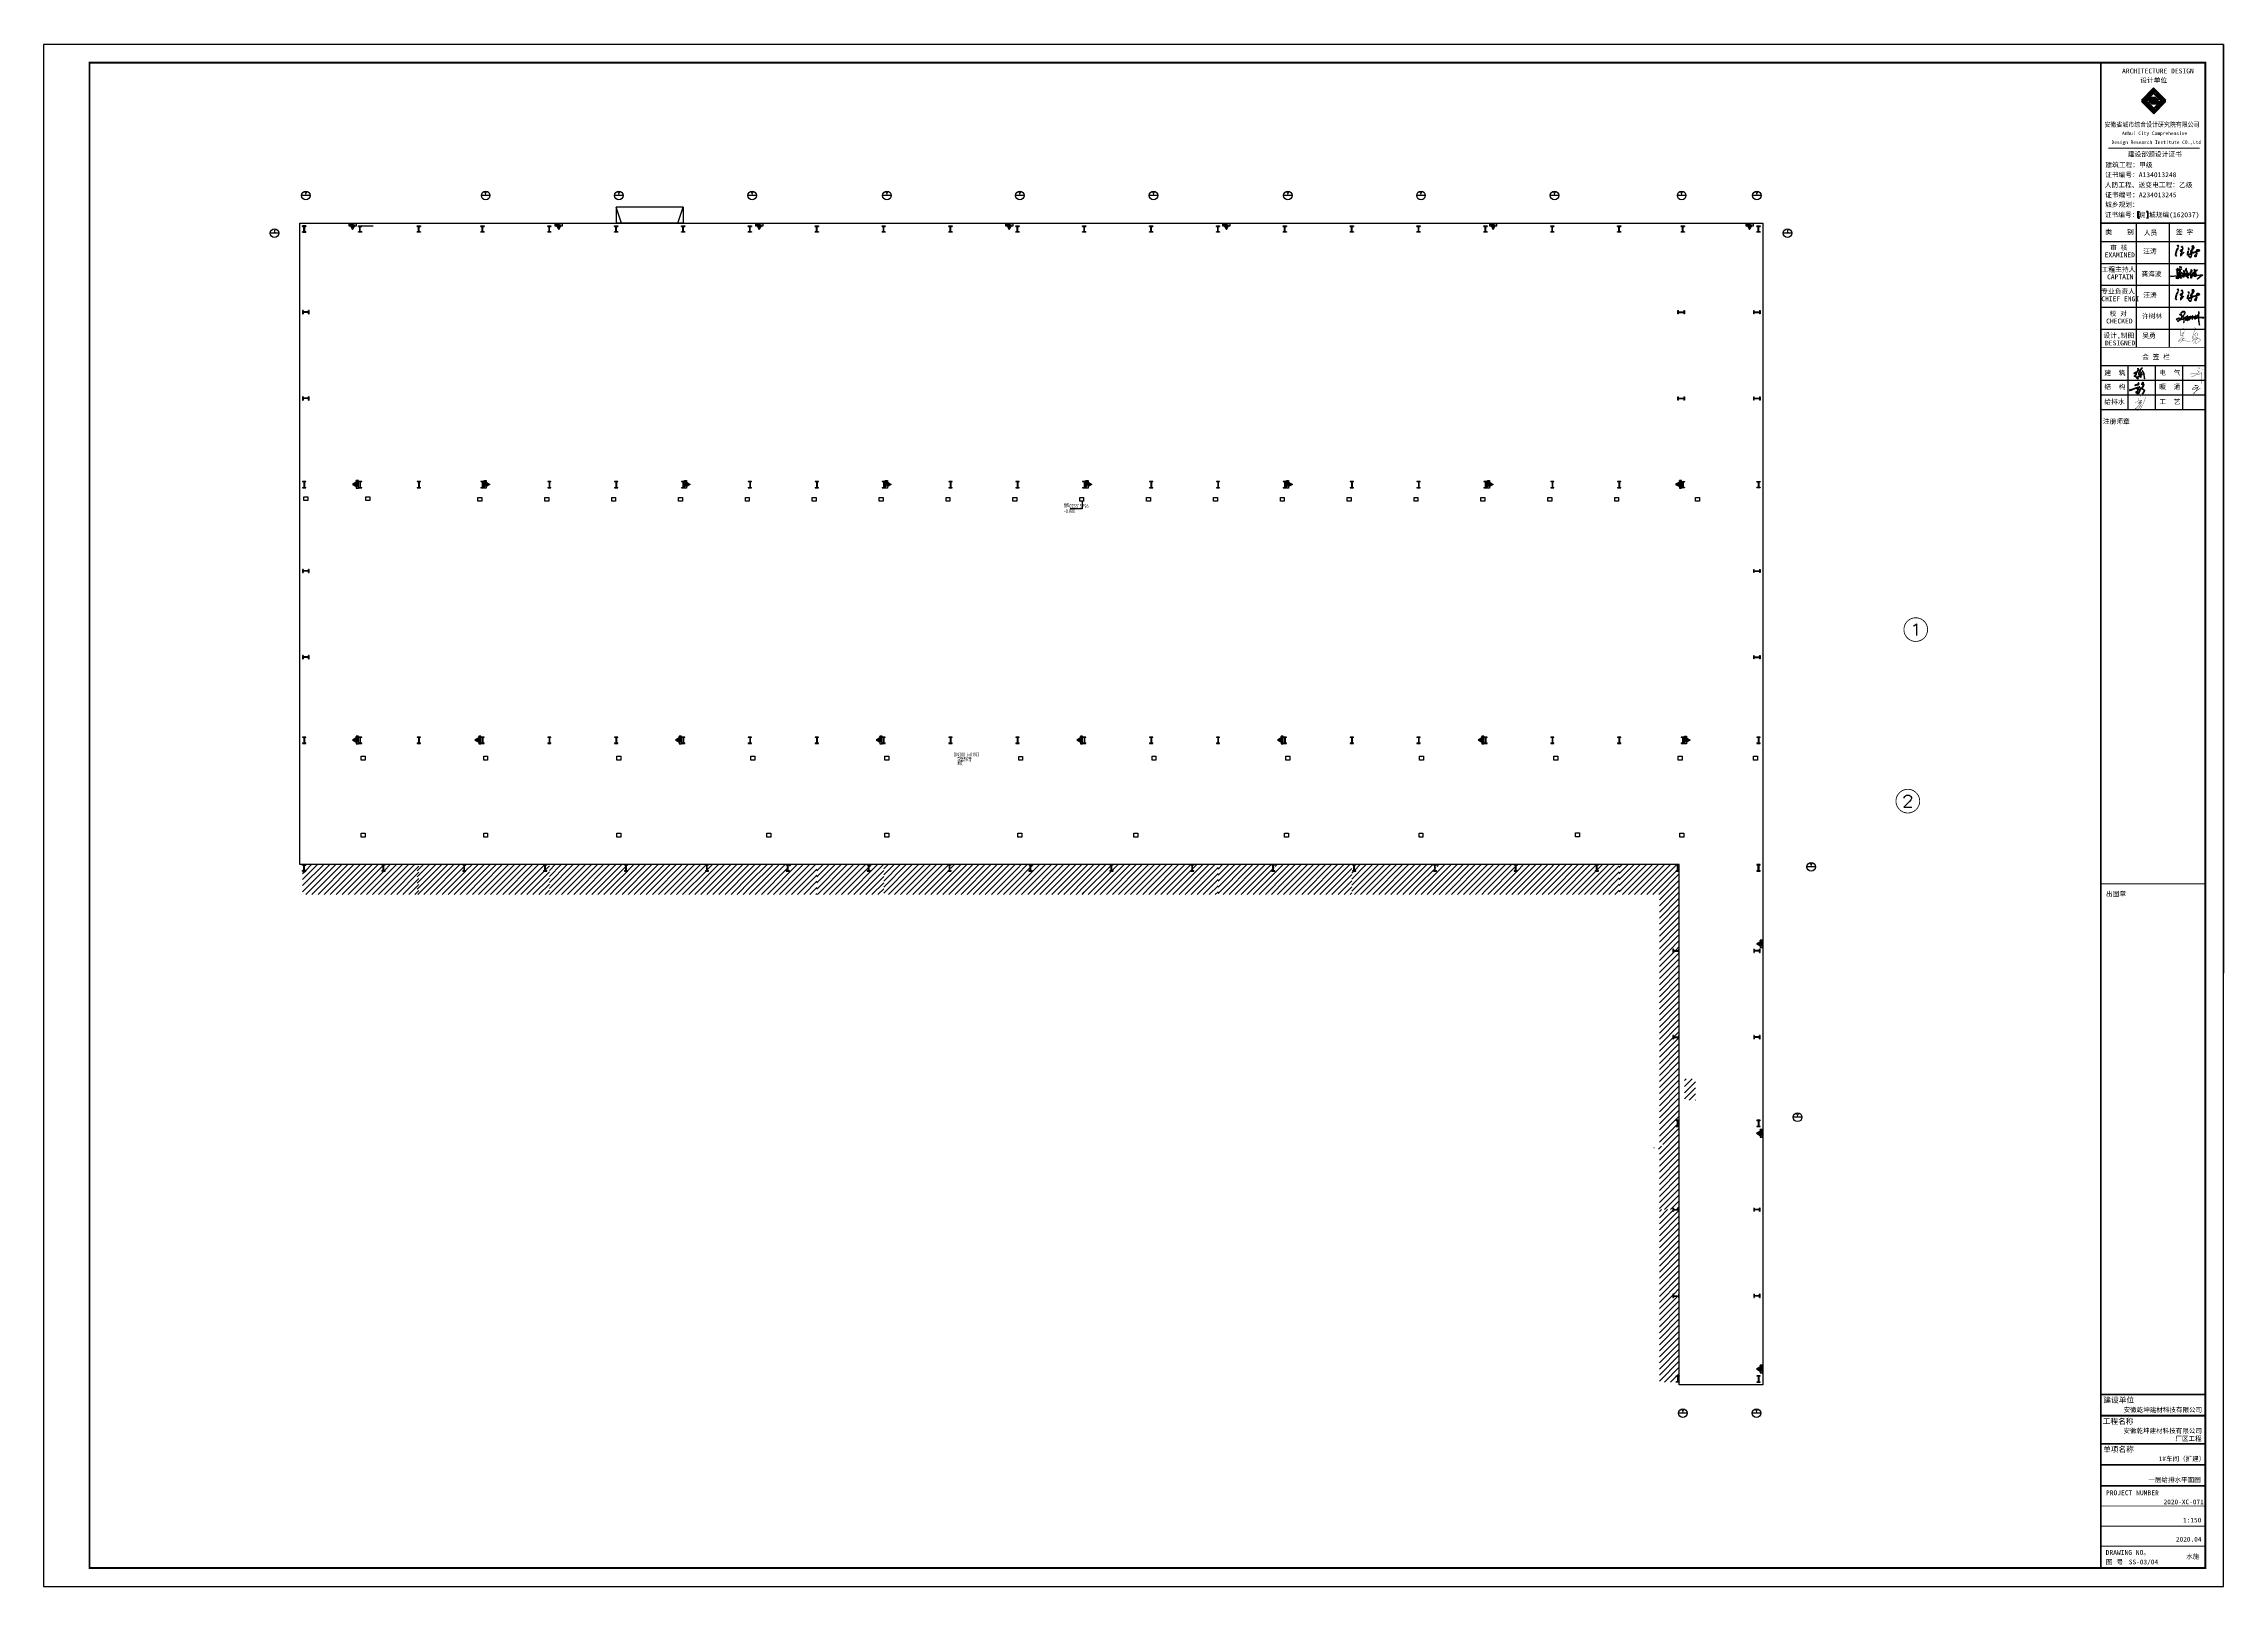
# Model space of a CAD drawing. Extents: x 4150464 to 4450492, y 483482 to 853422.
# Drawn here: x 4248288 to 4450492, y 626452 to 769496 of the extents above; entities that cross this region are included whole.
import ezdxf
from ezdxf.enums import TextEntityAlignment as Align

# ---------------------------------------------------------------- set-up
doc = ezdxf.new("R2010")
doc.units = 0
doc.header["$LTSCALE"] = 1000
doc.header["$MEASUREMENT"] = 0
for name, color, linetype in [('0-排水标注', 7, 'Continuous'), ('0-签名', 2, 'Continuous'), ('A_DE_DETAIL_3', 144, 'Continuous'), ('COLUMN', 7, 'Continuous'), ('DIM_消防', 3, 'Continuous'), ('DIM_雨水', 3, 'Continuous'), ('EQUIP_消火栓', 7, 'Continuous'), ('EQUIP_消防', 7, 'Continuous'), ('PUB_TEXT', 7, 'Continuous'), ('PUB_TITLE', 4, 'Continuous'), ('STAIR', 2, 'Continuous'), ('VPIPE-消防', 1, 'TG_XH'), ('图框', 7, 'Continuous'), ('签名', 7, 'Continuous'), ('钢柱', 7, 'Continuous')]:
    doc.layers.add(name, color=color, linetype=linetype)
doc.layers.add('说明', color=7, linetype='Continuous', lineweight=13)
doc.styles.add('_HZTXT', font='txt.shx', dxfattribs={"width": 0.8, "bigfont": 'hztxt.shx'})
doc.styles.add('COMP', font='COMPLEX', dxfattribs={"bigfont": 'hztxt'})
doc.styles.add('STYLE-黑体', font='simhei.ttf')
doc.styles.add('TG_LINETYPE', font='SIMPLEX', dxfattribs={"width": 0.8, "height": 3, "bigfont": 'HZTXT'})
doc.styles.add('WW', font='gbenor.shx', dxfattribs={"width": 0.75, "bigfont": 'gbcbig.shx'})
doc.styles.add('黑体', font='simhei.ttf')
doc.linetypes.add('TG_XH', pattern='A,2,-0.6,["XH",TG_LINETYPE,S=0.1,R=0,X=-0.52,Y=-0.15],0', length=2.6)
pattern_1 = [(45, (819536, 867522.56), (-280.633004, 280.633004), [])]
pattern_2 = [(45, (814834.15, 847256.3), (-280.633004, 280.633004), [])]
pattern_3 = [(0, (569013.884, 2229184.28), (15.9375, 31.875), [0, -31.875])]

# ---------------------------------------------------------------- blocks, each defined once
blk = doc.blocks.new('A$C23043752')
at = {"layer": 'COLUMN'}
blk.add_hatch(color=256, dxfattribs=at).paths.add_polyline_path([(0, 600), (0, 550), (125, 550), (125, 50), (0, 50), (0, 0), (300, 0), (300, 50), (175, 50), (175, 550), (300, 550), (300, 600)])
for p, q in [((0, 600), (0, 550)), ((300, 600), (0, 600)), ((125, 550), (0, 550)), ((0, 50), (125, 50)), ((0, 50), (0, 0)), ((0, 0), (300, 0)), ((125, 550), (125, 50)), ((175, 550), (175, 50)), ((300, 550), (175, 550)), ((175, 50), (300, 50)), ((300, 550), (300, 600)), ((300, 0), (300, 50))]:
    blk.add_line(p, q, dxfattribs=at)
blk = doc.blocks.new('A$C2E6C69CD')
at = {"layer": 'COLUMN', "xscale": -1, "rotation": 359.9999999999998}
blk.add_blockref('A$C23043752', (300, 0), dxfattribs=at)
blk.add_blockref('A$C23043752', (300, 0), dxfattribs=at)
blk = doc.blocks.new('A$C6F9B7E11')
blk.add_blockref('A$C2E6C69CD', (0, 0))
blk = doc.blocks.new('_INDEX1')
at = {"const_width": 0.035}
blk.add_lwpolyline([(-0.5, 0, 1), (0.5, 0, 1)], format="xyb", close=True, dxfattribs=at)
at = {"style": 'COMP', "width": 2.333333}
blk.add_attdef('1', text='', height=0.5, dxfattribs=at).set_placement((-0.25, -0.25), (0.25, -0.25), align=Align.FIT)
blk = doc.blocks.new('$ATTACHMENT$00000214')
h = blk.add_hatch()
h.set_pattern_fill('ANSI31', color=256, scale=200, style=0)
h.set_pattern_definition([(45, (-38543.802, -6842.639), (-17.67767, 17.67767), [])])
h.paths.add_polyline_path([(-65, 2), (65, 2), (65, -128), (-65, -128)])
for points in [[(0, 172), (-198, -172), (198, -172)], [(-65, 2), (65, 2), (65, -128), (-65, -128)]]:
    blk.add_lwpolyline(points, close=True)
blk = doc.blocks.new('$TwtSys$00000434')
for p, q in [((-0.5, 0.5), (-0.5, -0.5)), ((-0.5, -0.5), (0.5, 0.5)), ((0.5, 0.5), (-0.5, 0.5)), ((0.5, -0.5), (0.5, 0.5)), ((-0.5, -0.5), (0.5, -0.5))]:
    blk.add_line(p, q)
blk.add_solid([(0.5, -0.5), (0.5, 0.5), (-0.5, -0.5)])
blk = doc.blocks.new('xhs')
at = {"layer": 'EQUIP_消火栓', "xscale": 700.0000000000026, "yscale": 200, "zscale": 700, "rotation": 359.9999949910357}
blk.add_blockref('$TwtSys$00000434', (4416311, -1410339), dxfattribs=at)
at = {"layer": 'EQUIP_消防'}
blk.add_blockref('$ATTACHMENT$00000214', (4416311, -1410067), dxfattribs=at)

msp = doc.modelspace()

# ---------------------------------------------------------------- hatches: boundary and pattern name
for color, points in [(1, [(4443544, 764502), (4443931, 765400), (4442815, 764253), (4444369, 764253), (4444111, 764502)]), (1, [(4443544, 764502), (4443931, 765400), (4442815, 764253), (4444369, 764253), (4444111, 764502)]), (1, [(4444540, 764248), (4445066, 764248), (4443931, 765400)]), (1, [(4444540, 764248), (4445066, 764248), (4443931, 765400)]), (256, [(4442896, 737478), (4442882, 737504), (4442890, 737537), (4442908, 737582), (4442930, 737639), (4442960, 737683), (4443005, 737788), (4443012, 737828), (4443013, 737863), (4443011, 737900), (4442997, 737936), (4442965, 737964), (4442960, 737983), (4442956, 738021), (4442953, 738048), (4442956, 738071), (4442965, 738113), (4442952, 738117), (4442931, 738112), (4442906, 738062), (4442881, 738035), (4442862, 737996), (4442848, 737938), (4442834, 737898), (4442834, 737877), (4442846, 737865), (4442848, 737882), (4442866, 737928), (4442878, 737958), (4442895, 737991), (4442905, 737996), (4442916, 737987), (4442940, 737946), (4442955, 737924), (4442980, 737904), (4442986, 737861), (4442974, 737835), (4442966, 737755), (4442912, 737667), (4442879, 737601), (4442842, 737531), (4442848, 737470), (4442857, 737455), (4442877, 737432), (4442958, 737416), (4443007, 737414), (4443031, 737397), (4443041, 737369), (4443037, 737303), (4443022, 737263), (4443009, 737235), (4442989, 737208), (4442953, 737138), (4442944, 737084), (4442905, 737052), (4442910, 737026), (4442922, 737009), (4442934, 737009), (4442948, 737034), (4442978, 737099), (4443007, 737144), (4443045, 737203), (4443068, 737243), (4443080, 737306), (4443080, 737365), (4443051, 737418), (4443027, 737433), (4442976, 737447), (4442949, 737449), (4442913, 737467)])]:
    msp.add_hatch(color=color).paths.add_polyline_path(points)
at = {"linetype": 'Continuous'}
h = msp.add_hatch(color=4, dxfattribs=at)
h.dxf.hatch_style = 1
h.paths.add_polyline_path([(4446543, 744301), (4446546, 744304), (4446541, 744335), (4446523, 744353), (4446495, 744367), (4446423, 744378), (4446405, 744387), (4446403, 744384), (4446368, 744393), (4446342, 744390), (4446331, 744378), (4446331, 744361), (4446357, 744367), (4446362, 744361), (4446385, 744355), (4446434, 744355), (4446449, 744347), (4446463, 744347), (4446480, 744338), (4446497, 744338), (4446520, 744321), (4446523, 744284), (4446518, 744281), (4446512, 744258), (4446497, 744235), (4446506, 744226), (4446532, 744258), (4446543, 744281)], flags=17)
h.paths.add_polyline_path([(4446880, 744019), (4446882, 744022), (4446862, 744054), (4446834, 744077), (4446822, 744080), (4446813, 744071), (4446813, 744062), (4446839, 744034), (4446825, 744028), (4446805, 744028), (4446762, 744013), (4446745, 744140), (4446733, 744160), (4446724, 744160), (4446719, 744154), (4446719, 744105), (4446727, 744082), (4446727, 744054), (4446733, 744034), (4446733, 744008), (4446719, 743999), (4446701, 743999), (4446684, 743991), (4446546, 743956), (4446520, 743945), (4446477, 743936), (4446354, 743896), (4446365, 743907), (4446365, 743913), (4446446, 743985), (4446575, 744123), (4446667, 744226), (4446767, 744355), (4446802, 744413), (4446845, 744508), (4446854, 744565), (4446845, 744600), (4446819, 744628), (4446793, 744643), (4446736, 744657), (4446693, 744660), (4446641, 744646), (4446561, 744600), (4446495, 744545), (4446474, 744534), (4446463, 744522), (4446466, 744513), (4446480, 744516), (4446532, 744548), (4446564, 744577), (4446644, 744623), (4446684, 744637), (4446722, 744637), (4446736, 744631), (4446742, 744634), (4446747, 744628), (4446793, 744614), (4446805, 744600), (4446822, 744591), (4446828, 744577), (4446825, 744528), (4446799, 744485), (4446799, 744476), (4446765, 744410), (4446767, 744404), (4446742, 744364), (4446739, 744353), (4446722, 744338), (4446719, 744327), (4446615, 744197), (4446472, 744042), (4446440, 744013), (4446431, 743999), (4446331, 743907), (4446334, 743945), (4446328, 743982), (4446316, 744002), (4446288, 744025), (4446236, 744025), (4446181, 744013), (4446133, 743991), (4446110, 743985), (4446095, 743973), (4446055, 743956), (4446015, 743930), (4446015, 743913), (4446029, 743904), (4446061, 743930), (4446150, 743973), (4446176, 743979), (4446187, 743988), (4446265, 744002), (4446288, 743993), (4446299, 743982), (4446305, 743968), (4446305, 743919), (4446293, 743878), (4446270, 743853), (4446276, 743824), (4446245, 743781), (4446222, 743766), (4446207, 743766), (4446161, 743784), (4446153, 743784), (4446147, 743772), (4446158, 743761), (4446190, 743749), (4446222, 743746), (4446247, 743758), (4446273, 743781), (4446311, 743838), (4446325, 743853), (4446371, 743876), (4446391, 743878), (4446403, 743887), (4446434, 743893), (4446529, 743924), (4446609, 743942), (4446618, 743947), (4446641, 743950), (4446667, 743962), (4446693, 743965), (4446730, 743976), (4446736, 743973), (4446736, 743726), (4446730, 743695), (4446701, 743674), (4446701, 743657), (4446707, 743646), (4446730, 743629), (4446747, 743643), (4446759, 743680), (4446765, 743755), (4446765, 743976), (4446773, 743988), (4446831, 744002), (4446865, 744005)])
h.paths.add_polyline_path([(4447084, 743887), (4447084, 743864), (4447081, 743855), (4447061, 743855), (4447017, 743884), (4446969, 743942), (4446969, 743953), (4447035, 744019), (4447058, 744036), (4447069, 744036), (4447075, 743936)], flags=16)
h.paths.add_polyline_path([(4447385, 744117), (4447379, 744108), (4447368, 744080), (4447313, 744011), (4447239, 743939), (4447187, 743907), (4447173, 743910), (4447181, 743936), (4447190, 743942), (4447193, 743956), (4447242, 744022), (4447293, 744071), (4447342, 744105), (4447377, 744123)], flags=16)
h.paths.add_polyline_path([(4447523, 744039), (4447517, 743993), (4447512, 743982), (4447506, 743982), (4447500, 743993), (4447500, 744013), (4447509, 744034), (4447517, 744042)], flags=16)
h.paths.add_polyline_path([(4447805, 744123), (4447805, 744094), (4447799, 744082), (4447799, 744051), (4447790, 744034), (4447779, 744031), (4447759, 744057), (4447756, 744080), (4447762, 744097), (4447793, 744126)], flags=16)
h.paths.add_polyline_path([(4448003, 744114), (4448003, 744097), (4448000, 744091), (4447980, 744091), (4447922, 744080), (4447911, 744082), (4447908, 744088), (4447957, 744134), (4447989, 744149), (4447997, 744140)], flags=16)
h.paths.add_polyline_path([(4448101, 744367), (4448098, 744272), (4448092, 744235), (4448092, 744146), (4448089, 744105), (4448083, 744094), (4448023, 744094), (4448017, 744100), (4448014, 744137), (4448006, 744160), (4447997, 744169), (4447980, 744169), (4447905, 744111), (4447856, 744065), (4447831, 744054), (4447819, 744059), (4447828, 744134), (4447853, 744166), (4448000, 744284), (4448092, 744373), (4448098, 744373)], flags=16)
h.paths.add_polyline_path([(4448132, 744556), (4448132, 744519), (4448132, 744485), (4448124, 744473), (4448124, 744559), (4448126, 744562)], flags=16)
h.paths.add_polyline_path([(4448592, 744085), (4448595, 744088), (4448589, 744097), (4448575, 744103), (4448463, 744100), (4448448, 744105), (4448336, 744105), (4448307, 744100), (4448290, 744105), (4448121, 744103), (4448112, 744108), (4448112, 744186), (4448124, 744401), (4448152, 744479), (4448152, 744548), (4448144, 744594), (4448132, 744625), (4448115, 744637), (4448106, 744625), (4448106, 744430), (4448095, 744401), (4448017, 744321), (4447980, 744295), (4447963, 744275), (4447948, 744269), (4447914, 744235), (4447908, 744235), (4447888, 744215), (4447865, 744203), (4447851, 744189), (4447839, 744192), (4447848, 744255), (4447842, 744269), (4447833, 744278), (4447825, 744278), (4447816, 744266), (4447822, 744238), (4447813, 744229), (4447756, 744206), (4447592, 744111), (4447563, 744103), (4447552, 744105), (4447555, 744166), (4447560, 744177), (4447575, 744186), (4447578, 744197), (4447555, 744235), (4447532, 744258), (4447517, 744258), (4447512, 744252), (4447517, 744223), (4447523, 744215), (4447520, 744189), (4447480, 744183), (4447420, 744166), (4447402, 744166), (4447374, 744180), (4447310, 744180), (4447282, 744174), (4447256, 744163), (4447253, 744166), (4447244, 744160), (4447230, 744160), (4447213, 744149), (4447164, 744131), (4447115, 744103), (4447101, 744088), (4447092, 744088), (4447084, 744154), (4447086, 744169), (4447107, 744183), (4447112, 744209), (4447095, 744232), (4447086, 744252), (4447078, 744261), (4447066, 744263), (4447052, 744246), (4447052, 744203), (4447043, 744194), (4446980, 744180), (4446957, 744172), (4446937, 744157), (4446920, 744154), (4446903, 744137), (4446888, 744131), (4446871, 744105), (4446880, 744094), (4446894, 744097), (4446928, 744128), (4446969, 744151), (4447020, 744160), (4447032, 744166), (4447052, 744166), (4447063, 744094), (4447063, 744068), (4447049, 744054), (4447020, 744036), (4446960, 743976), (4446954, 743976), (4446946, 743996), (4446943, 744028), (4446923, 744031), (4446914, 744019), (4446900, 743927), (4446894, 743919), (4446894, 743901), (4446882, 743878), (4446882, 743858), (4446888, 743853), (4446900, 743853), (4446908, 743861), (4446934, 743910), (4446951, 743927), (4446983, 743887), (4447017, 743853), (4447058, 743821), (4447081, 743810), (4447109, 743818), (4447118, 743835), (4447107, 743927), (4447098, 744034), (4447098, 744054), (4447104, 744065), (4447155, 744100), (4447236, 744137), (4447302, 744154), (4447368, 744154), (4447374, 744146), (4447345, 744131), (4447276, 744085), (4447204, 744011), (4447158, 743945), (4447147, 743919), (4447147, 743904), (4447152, 743893), (4447164, 743884), (4447184, 743884), (4447219, 743899), (4447279, 743947), (4447351, 744019), (4447382, 744059), (4447391, 744082), (4447400, 744091), (4447411, 744128), (4447423, 744140), (4447448, 744154), (4447514, 744169), (4447523, 744169), (4447532, 744160), (4447529, 744082), (4447523, 744074), (4447494, 744057), (4447477, 744031), (4447474, 743982), (4447491, 743942), (4447503, 743930), (4447512, 743930), (4447526, 743942), (4447537, 743968), (4447552, 744062), (4447598, 744094), (4447644, 744114), (4447753, 744183), (4447787, 744200), (4447810, 744206), (4447816, 744200), (4447810, 744163), (4447764, 744128), (4447733, 744080), (4447733, 744057), (4447756, 744019), (4447756, 744005), (4447741, 743982), (4447747, 743970), (4447764, 743970), (4447799, 743985), (4447839, 744028), (4447865, 744048), (4447894, 744054), (4447911, 744062), (4447951, 744065), (4447968, 744071), (4448017, 744068), (4448043, 744077), (4448086, 744077), (4448092, 744068), (4448089, 744034), (4448095, 743993), (4448092, 743985), (4448101, 743853), (4448112, 743801), (4448112, 743738), (4448135, 743617), (4448138, 743551), (4448158, 743485), (4448175, 743399), (4448187, 743384), (4448198, 743390), (4448178, 743505), (4448152, 743606), (4448132, 743732), (4448129, 743810), (4448124, 743835), (4448112, 744045), (4448115, 744077), (4448132, 744082), (4448141, 744080), (4448264, 744088), (4448428, 744088), (4448440, 744082), (4448483, 744085), (4448497, 744074), (4448577, 744074)])
h = msp.add_hatch(color=256)
h.paths.add_polyline_path([(4441933, 737403), (4442012, 737431), (4442150, 737481), (4442220, 737512), (4442306, 737535), (4442354, 737561), (4442413, 737580), (4442450, 737594), (4442514, 737617), (4442545, 737629), (4442562, 737633), (4442565, 737614), (4442557, 737595), (4442573, 737591), (4442583, 737595), (4442610, 737613), (4442625, 737634), (4442641, 737663), (4442627, 737688), (4442595, 737683), (4442523, 737657), (4442390, 737613), (4442228, 737552), (4442125, 737513), (4441975, 737458), (4441889, 737426), (4441877, 737429), (4441834, 737405), (4441805, 737399), (4441799, 737393), (4441764, 737393), (4441762, 737409), (4441755, 737419), (4441737, 737413), (4441728, 737404), (4441698, 737381), (4441693, 737367), (4441698, 737348), (4441714, 737337), (4441754, 737337), (4441861, 737373)])
h.paths.add_polyline_path([(4442518, 737905), (4442533, 737912), (4442553, 737918), (4442567, 737928), (4442578, 737935), (4442582, 737945), (4442590, 737955), (4442592, 737976), (4442580, 737993), (4442567, 737987), (4442556, 737973), (4442543, 737965), (4442536, 737980), (4442542, 737988), (4442549, 738001), (4442557, 738016), (4442562, 738029), (4442562, 738042), (4442558, 738051), (4442538, 738053), (4442525, 738052), (4442520, 738045), (4442516, 738032), (4442511, 738020), (4442509, 738002), (4442506, 737987), (4442500, 737963), (4442497, 737947), (4442487, 737933), (4442474, 737928), (4442451, 737913), (4442402, 737892), (4442359, 737877), (4442332, 737864), (4442305, 737854), (4442261, 737844), (4442211, 737840), (4442191, 737832), (4442194, 737812), (4442225, 737808), (4442288, 737818), (4442338, 737835), (4442387, 737850), (4442418, 737867), (4442448, 737878), (4442463, 737885), (4442470, 737878), (4442468, 737862), (4442472, 737843), (4442480, 737828), (4442491, 737826), (4442504, 737832), (4442510, 737844), (4442510, 737868), (4442510, 737890)])
h.paths.add_polyline_path([(4442432, 737435), (4442431, 737458), (4442430, 737487), (4442443, 737506), (4442465, 737528), (4442462, 737544), (4442435, 737548), (4442415, 737532), (4442404, 737500), (4442396, 737472), (4442398, 737429), (4442395, 737406), (4442392, 737389), (4442404, 737380), (4442420, 737380), (4442440, 737396), (4442455, 737412), (4442482, 737419), (4442518, 737420), (4442532, 737416), (4442547, 737407), (4442554, 737387), (4442549, 737365), (4442554, 737345), (4442565, 737343), (4442579, 737352), (4442585, 737388), (4442577, 737428), (4442552, 737443), (4442508, 737442), (4442455, 737440)], flags=17)
h.paths.add_polyline_path([(4442414, 737251), (4442431, 737256), (4442470, 737261), (4442471, 737280), (4442454, 737286), (4442423, 737286), (4442410, 737280), (4442388, 737269), (4442368, 737264), (4442363, 737247), (4442369, 737226), (4442379, 737214), (4442395, 737216), (4442400, 737229)], flags=17)
h.paths.add_polyline_path([(4442337, 737142), (4442348, 737171), (4442348, 737211), (4442343, 737238), (4442322, 737244), (4442310, 737232), (4442306, 737200), (4442297, 737163), (4442297, 737126), (4442310, 737090), (4442319, 737078), (4442348, 737081), (4442370, 737090), (4442387, 737114), (4442404, 737125), (4442417, 737135), (4442432, 737148), (4442450, 737131), (4442447, 737091), (4442436, 737065), (4442434, 737018), (4442424, 736975), (4442417, 736947), (4442425, 736925), (4442448, 736923), (4442472, 736944), (4442513, 736993), (4442556, 737089), (4442611, 737212), (4442690, 737393), (4442739, 737533), (4442747, 737611), (4442710, 737502), (4442648, 737372), (4442605, 737288), (4442548, 737149), (4442517, 737099), (4442480, 737022), (4442458, 736985), (4442460, 737019), (4442468, 737070), (4442478, 737106), (4442475, 737133), (4442461, 737163), (4442444, 737174), (4442423, 737171), (4442393, 737151), (4442379, 737131), (4442359, 737106), (4442340, 737112)])
h = msp.add_hatch(color=256)
h.paths.add_polyline_path([(4442998, 738731), (4443040, 738702), (4443046, 738618), (4443061, 738461), (4443081, 738420), (4443108, 738435), (4443108, 738488), (4443097, 738598), (4443083, 738699), (4443038, 738735)])
h.paths.add_polyline_path([(4442857, 739143), (4442918, 739078), (4442997, 738882), (4443079, 738823), (4443060, 738878), (4443017, 738960), (4442975, 739073), (4442936, 739140), (4442888, 739159)])
h.paths.add_polyline_path([(4442731, 738956), (4442759, 738964), (4442777, 738927), (4442756, 738909), (4442730, 738914), (4442712, 738886), (4442706, 738868), (4442683, 738845), (4442587, 738807), (4442568, 738797), (4442585, 738778), (4442684, 738797), (4442709, 738791), (4442708, 738755), (4442713, 738622), (4442713, 738594), (4442681, 738626), (4442617, 738651), (4442546, 738642), (4442479, 738618), (4442425, 738567), (4442387, 738513), (4442388, 738474), (4442405, 738432), (4442427, 738432), (4442495, 738421), (4442514, 738457), (4442470, 738457), (4442436, 738470), (4442452, 738522), (4442492, 738579), (4442542, 738611), (4442583, 738617), (4442624, 738619), (4442678, 738588), (4442725, 738560), (4442771, 738580), (4442767, 738616), (4442761, 738735), (4442765, 738797), (4442796, 738813), (4442848, 738802), (4442914, 738822), (4442869, 738840), (4442779, 738842), (4442816, 738886), (4442831, 738938), (4442809, 738993), (4442749, 739008), (4442712, 738990)])
h.paths.add_polyline_path([(4442870, 739429), (4442800, 739404), (4442698, 739245), (4442558, 739000), (4442522, 738906), (4442526, 738862), (4442589, 738889), (4442619, 738901), (4442602, 738940), (4442601, 738961), (4442789, 739284), (4442856, 739371), (4442880, 739400)])
h.paths.add_polyline_path([(4442406, 739330), (4442477, 739316), (4442509, 739282), (4442488, 739233), (4442404, 739117), (4442366, 739067), (4442280, 739020), (4442160, 738961), (4442091, 738935), (4442109, 738901), (4442157, 738901), (4442250, 738946), (4442311, 738946), (4442329, 738924), (4442281, 738834), (4442207, 738733), (4442115, 738674), (4442136, 738644), (4442229, 738677), (4442275, 738656), (4442297, 738555), (4442307, 738499), (4442335, 738506), (4442325, 738539), (4442316, 738634), (4442285, 738685), (4442261, 738708), (4442337, 738825), (4442360, 738892), (4442355, 738954), (4442338, 738977), (4442403, 739026), (4442503, 739150), (4442555, 739225), (4442555, 739281), (4442522, 739348), (4442490, 739354), (4442442, 739348)])
h = msp.add_hatch()
h.set_pattern_fill('ANSI31', color=253, scale=250, style=0)
h.set_pattern_definition([(45, (0, 0), (-280.633004, 280.633004), [])])
h.paths.add_polyline_path([(4399949, 653231), (4399899, 653231), (4399899, 653356), (4399399, 653356), (4399399, 653231), (4399349, 653231), (4399349, 653381), (4398105, 653381), (4398105, 645381), (4399649, 645381), (4399649, 645431), (4399774, 645431), (4399774, 645931), (4399649, 645931), (4399649, 645981), (4399949, 645981)])
h.paths.add_polyline_path([(4399766, 645619, -1), (4399616, 645619, -1)], flags=16)
h.paths.add_polyline_path([(4277629, 693381), (4272599, 693381), (4272599, 693331), (4272474, 693331), (4272474, 692831), (4272599, 692831), (4272599, 692781), (4272299, 692781), (4272299, 690610), (4277629, 690610)])
h.paths.add_polyline_path([(4272546, 693144, -1), (4272696, 693144, -1)], flags=16)
h.paths.add_polyline_path([(4283079, 693381), (4279949, 693381), (4279949, 693331), (4279824, 693331), (4279824, 692831), (4279949, 692831), (4279949, 692781), (4279649, 692781), (4279649, 692831), (4279774, 692831), (4279774, 693331), (4279649, 693331), (4279649, 693381), (4277629, 693381), (4277629, 690610), (4283079, 690610)])
h.paths.add_polyline_path([(4399949, 661231), (4399899, 661231), (4399899, 661356), (4399399, 661356), (4399399, 661231), (4399349, 661231), (4399349, 661381), (4398105, 661381), (4398105, 653381), (4399349, 653381), (4399349, 653531), (4399399, 653531), (4399399, 653406), (4399899, 653406), (4399899, 653531), (4399949, 653531), (4399949, 655881), (4399949, 658881)])
h.paths.add_polyline_path([(4282853, 692239), (4284546, 692239), (4284546, 692909), (4282853, 692909)], flags=9)
h = msp.add_hatch()
h.set_pattern_fill('ANSI31', color=253, scale=250, angle=360, style=0)
h.set_pattern_definition(pattern_1)
h.paths.add_polyline_path([(4282929, 690610), (4288979, 690610), (4288979, 693381), (4287449, 693381), (4287449, 693331), (4287324, 693331), (4287324, 692831), (4287449, 692831), (4287449, 692781), (4287149, 692781), (4287149, 692831), (4287274, 692831), (4287274, 693331), (4287149, 693331), (4287149, 693381), (4286199, 693381), (4282929, 693381)])
h = msp.add_hatch()
h.set_pattern_fill('ANSI31', color=253, scale=250, angle=360, style=0)
h.set_pattern_definition(pattern_1)
h.paths.add_polyline_path([(4295179, 693381), (4294949, 693381), (4294949, 693331), (4294824, 693331), (4294824, 692831), (4294949, 692831), (4294949, 692781), (4294649, 692781), (4294649, 692831), (4294774, 692831), (4294774, 693331), (4294649, 693331), (4294649, 693381), (4292699, 693381), (4289699, 693381), (4288979, 693381), (4288979, 690610), (4295179, 690610)])
h = msp.add_hatch()
h.set_pattern_fill('ANSI31', color=253, scale=250, angle=360, style=0)
h.set_pattern_definition(pattern_2)
h.paths.add_polyline_path([(4301379, 690610), (4301379, 693381), (4300199, 693381), (4297199, 693381), (4295179, 693381), (4295179, 690610)])
h = msp.add_hatch()
h.set_pattern_fill('ANSI31', color=253, scale=250, angle=360, style=0)
h.set_pattern_definition(pattern_2)
h.paths.add_polyline_path([(4307579, 690610), (4307579, 693381), (4304699, 693381), (4302449, 693381), (4302449, 693331), (4302324, 693331), (4302324, 692831), (4302449, 692831), (4302449, 692781), (4302149, 692781), (4302149, 692831), (4302274, 692831), (4302274, 693331), (4302149, 693331), (4302149, 693381), (4301379, 693381), (4301379, 690610)])
h = msp.add_hatch()
h.set_pattern_fill('ANSI31', color=253, scale=250, angle=360, style=0)
h.set_pattern_definition(pattern_2)
h.paths.add_polyline_path([(4309774, 692831), (4309774, 693331), (4309649, 693331), (4309649, 693381), (4307579, 693381), (4307579, 690610), (4313779, 690610), (4313779, 693381), (4312199, 693381), (4309949, 693381), (4309949, 693331), (4309824, 693331), (4309824, 692831), (4309949, 692831), (4309949, 692781), (4309649, 692781), (4309649, 692831)])
h = msp.add_hatch()
h.set_pattern_fill('ANSI31', color=253, scale=250, angle=360, style=0)
h.set_pattern_definition(pattern_2)
h.paths.add_polyline_path([(4319979, 693381), (4317449, 693381), (4317449, 693331), (4317324, 693331), (4317324, 692831), (4317449, 692831), (4317449, 692781), (4317149, 692781), (4317149, 692831), (4317274, 692831), (4317274, 693331), (4317149, 693331), (4317149, 693381), (4315199, 693381), (4313779, 693381), (4313779, 690610), (4319979, 690610)])
h.paths.add_polyline_path([(4317369, 693144, -1), (4317519, 693144, -1)], flags=16)
h = msp.add_hatch()
h.set_pattern_fill('ANSI31', color=253, scale=250, angle=360, style=0)
h.set_pattern_definition(pattern_1)
h.paths.add_polyline_path([(4319979, 690610), (4326179, 690610), (4326179, 693381), (4324949, 693381), (4324949, 693331), (4324824, 693331), (4324824, 692831), (4324949, 692831), (4324949, 692781), (4324649, 692781), (4324649, 692831), (4324774, 692831), (4324774, 693331), (4324649, 693331), (4324649, 693381), (4323699, 693381), (4319979, 693381)])
h = msp.add_hatch()
h.set_pattern_fill('ANSI31', color=253, scale=250, angle=360, style=0)
h.set_pattern_definition(pattern_2)
h.paths.add_polyline_path([(4332379, 690610), (4332379, 692781), (4332149, 692781), (4332149, 692831), (4332274, 692831), (4332274, 693331), (4332149, 693331), (4332149, 693381), (4330199, 693381), (4327199, 693381), (4326179, 693381), (4326179, 690610), (4328200, 690610), (4327905, 691140, -1), (4327857, 691227, -1), (4327905, 691140), (4328200, 690610)])
h = msp.add_hatch()
h.set_pattern_fill('ANSI31', color=253, scale=250, angle=360, style=0)
h.set_pattern_definition(pattern_2)
h.paths.add_polyline_path([(4338579, 690610), (4338579, 693381), (4337699, 693381), (4334699, 693381), (4332449, 693381), (4332449, 693331), (4332379, 693331), (4332379, 692831), (4332449, 692831), (4332449, 692781), (4332379, 692781), (4332379, 690610), (4334284, 690610), (4334398, 690925), (4334454, 690610)])
h = msp.add_hatch()
h.set_pattern_fill('ANSI31', color=253, scale=250, angle=360, style=0)
h.set_pattern_definition(pattern_2)
h.paths.add_polyline_path([(4338579, 690610), (4344779, 690610), (4344779, 693381), (4342199, 693381), (4339949, 693381), (4339949, 693331), (4339824, 693331), (4339824, 692831), (4339949, 692831), (4339949, 692781), (4339649, 692781), (4339649, 692831), (4339774, 692831), (4339774, 693331), (4339649, 693331), (4339649, 693381), (4338579, 693381)])
h = msp.add_hatch()
h.set_pattern_fill('ANSI31', color=253, scale=250, angle=360, style=0)
h.set_pattern_definition(pattern_2)
h.paths.add_polyline_path([(4350979, 693381), (4349699, 693381), (4347449, 693381), (4347449, 693331), (4347324, 693331), (4347324, 692831), (4347449, 692831), (4347449, 692781), (4347149, 692781), (4347149, 692831), (4347274, 692831), (4347274, 693331), (4347149, 693331), (4347149, 693381), (4345199, 693381), (4344779, 693381), (4344779, 690610), (4350979, 690610)])
h.paths.add_polyline_path([(4347388, 693144, -1), (4347538, 693144, -1)], flags=16)
h = msp.add_hatch()
h.set_pattern_fill('ANSI31', color=253, scale=250, angle=360, style=0)
h.set_pattern_definition(pattern_2)
h.paths.add_polyline_path([(4350979, 690610), (4357179, 690610), (4357179, 693381), (4354949, 693381), (4354949, 693331), (4354824, 693331), (4354824, 692831), (4354949, 692831), (4354949, 692781), (4354649, 692781), (4354649, 692831), (4354774, 692831), (4354774, 693331), (4354649, 693331), (4354649, 693381), (4352699, 693381), (4350979, 693381)])
h = msp.add_hatch()
h.set_pattern_fill('ANSI31', color=253, scale=250, angle=360, style=0)
h.set_pattern_definition(pattern_1)
h.paths.add_polyline_path([(4363379, 693381), (4362449, 693381), (4362449, 693331), (4362324, 693331), (4362324, 692831), (4362449, 692831), (4362449, 692781), (4362149, 692781), (4362149, 692831), (4362274, 692831), (4362274, 693331), (4362149, 693331), (4362149, 693381), (4360199, 693381), (4357199, 693381), (4357179, 693381), (4357179, 690610), (4363379, 690610)])
h.paths.add_polyline_path([(4362389, 693144, -1), (4362539, 693144, -1)], flags=16)
h = msp.add_hatch()
h.set_pattern_fill('ANSI31', color=253, scale=250, angle=360, style=0)
h.set_pattern_definition(pattern_1)
h.paths.add_polyline_path([(4363379, 690610), (4369579, 690610), (4369579, 693381), (4368699, 693381), (4363379, 693381)])
h = msp.add_hatch()
h.set_pattern_fill('ANSI31', color=253, scale=250, angle=360, style=0)
h.set_pattern_definition(pattern_2)
h.paths.add_polyline_path([(4375779, 690610), (4375779, 693381), (4375199, 693381), (4372199, 693381), (4369949, 693381), (4369949, 693331), (4369824, 693331), (4369824, 692831), (4369949, 692831), (4369949, 692781), (4369579, 692781), (4369579, 690610)])
h = msp.add_hatch()
h.set_pattern_fill('ANSI31', color=253, scale=250, angle=360, style=0)
h.set_pattern_definition(pattern_2)
h.paths.add_polyline_path([(4381979, 693381), (4379699, 693381), (4377449, 693381), (4377449, 693331), (4377324, 693331), (4377324, 692831), (4377449, 692831), (4377449, 692781), (4377149, 692781), (4377149, 692831), (4377274, 692831), (4377274, 693331), (4377149, 693331), (4377149, 693381), (4375779, 693381), (4375779, 690610), (4381979, 690610)])
h.paths.add_polyline_path([(4377372, 693144, -1), (4377522, 693144, -1)], flags=16)
h = msp.add_hatch()
h.set_pattern_fill('ANSI31', color=253, scale=250, angle=360, style=0)
h.set_pattern_definition(pattern_2)
h.paths.add_polyline_path([(4381979, 690610), (4388179, 690610), (4388179, 693381), (4387199, 693381), (4384949, 693381), (4384949, 693331), (4384824, 693331), (4384824, 692831), (4384949, 692831), (4384949, 692781), (4384649, 692781), (4384649, 692831), (4384774, 692831), (4384774, 693331), (4384649, 693331), (4384649, 693381), (4382699, 693381), (4381979, 693381)])
h = msp.add_hatch()
h.set_pattern_fill('ANSI31', color=253, scale=250, angle=360, style=0)
h.set_pattern_definition(pattern_2)
h.paths.add_polyline_path([(4388179, 690610), (4394379, 690610), (4394379, 693381), (4392449, 693381), (4392449, 693331), (4392324, 693331), (4392324, 692831), (4392449, 692831), (4392449, 692781), (4392149, 692781), (4392149, 692831), (4392274, 692831), (4392274, 693331), (4392149, 693331), (4392149, 693381), (4390199, 693381), (4388179, 693381)])
h = msp.add_hatch()
h.set_pattern_fill('ANSI31', color=253, scale=250, angle=360, style=0)
h.set_pattern_definition(pattern_1)
h.paths.add_polyline_path([(4399949, 692781), (4399649, 692781), (4399649, 692831), (4399774, 692831), (4399774, 693331), (4399649, 693331), (4399649, 693381), (4397699, 693381), (4394699, 693381), (4394379, 693381), (4394379, 690610), (4398105, 690610), (4398105, 685381), (4399349, 685381), (4399349, 685531), (4399399, 685531), (4399399, 685406), (4399899, 685406), (4399899, 685531), (4399949, 685531), (4399949, 687881), (4399949, 690881)])
h = msp.add_hatch()
h.set_pattern_fill('ANSI31', color=253, scale=250, angle=360, style=0)
h.set_pattern_definition(pattern_1)
h.paths.add_polyline_path([(4399949, 674881), (4399949, 677231), (4399899, 677231), (4399899, 677356), (4399399, 677356), (4399399, 677231), (4399349, 677231), (4399349, 677381), (4398105, 677381), (4398105, 669381), (4399774, 669381), (4399774, 669631), (4399649, 669631), (4399649, 669681), (4399949, 669681), (4399949, 671881)])
h.paths.add_polyline_path([(4399949, 669081), (4399649, 669081), (4399649, 669131), (4399774, 669131), (4399774, 669381), (4398105, 669381), (4398105, 667527), (4398630, 667336), (4397580, 667151), (4398105, 666965), (4398105, 661381), (4399349, 661381), (4399349, 661531), (4399399, 661531), (4399399, 661406), (4399899, 661406), (4399899, 661531), (4399949, 661531), (4399949, 663881), (4399949, 666881)])
h.paths.add_polyline_path([(4399949, 685231), (4399899, 685231), (4399899, 685356), (4399399, 685356), (4399399, 685231), (4399349, 685231), (4399349, 685381), (4398105, 685381), (4398105, 677381), (4399349, 677381), (4399349, 677531), (4399399, 677531), (4399399, 677406), (4399899, 677406), (4399899, 677531), (4399949, 677531), (4399949, 678881)])
h = msp.add_hatch()
h.set_pattern_fill('ANSI31', color=253, scale=250, angle=360, style=0)
h.set_pattern_definition(pattern_1)
h.paths.add_polyline_path([(4401458, 671542), (4401458, 673502), (4400438, 673502), (4400438, 671542)])
at = {"layer": 'A_DE_DETAIL_3'}
for points in [[(4443318, 764137), (4442802, 764137), (4443946, 762976)], [(4443318, 764137), (4442802, 764137), (4443946, 762976)], [(4443496, 764141), (4443750, 763875), (4444324, 763875), (4443946, 762976), (4445067, 764141)], [(4443496, 764141), (4443750, 763875), (4444324, 763875), (4443946, 762976), (4445067, 764141)]]:
    msp.add_hatch(color=1, dxfattribs=at).paths.add_polyline_path(points)
at = {"layer": 'PUB_TEXT'}
h = msp.add_hatch(dxfattribs=at)
h.set_pattern_fill('DOTS', color=256, scale=510, style=0)
h.set_pattern_definition(pattern_3)
h.paths.add_polyline_path([(4443946, 762976), (4443946, 763511), (4443318, 764137)])
h.paths.add_polyline_path([(4444324, 763875), (4443946, 763511), (4443946, 762976)])
h.paths.add_polyline_path([(4443931, 765400), (4443931, 764872), (4444540, 764248)])
h.paths.add_polyline_path([(4443931, 764872), (4443931, 765400), (4443544, 764502)])
h = msp.add_hatch(dxfattribs=at)
h.set_pattern_fill('DOTS', color=256, scale=510, style=0)
h.set_pattern_definition(pattern_3)
h.paths.add_polyline_path([(4443946, 762976), (4443946, 763511), (4443318, 764137)])
h.paths.add_polyline_path([(4444324, 763875), (4443946, 763511), (4443946, 762976)])
h.paths.add_polyline_path([(4443931, 765400), (4443931, 764872), (4444540, 764248)])
h.paths.add_polyline_path([(4443931, 764872), (4443931, 765400), (4443544, 764502)])
h = msp.add_hatch(color=4, dxfattribs=at)
h.paths.add_polyline_path([(4446165, 750471), (4446208, 750552), (4446198, 750562), (4446151, 750529), (4446118, 750476), (4446091, 750394), (4446046, 750302), (4446016, 750195), (4445989, 750106), (4445977, 750033), (4445965, 749960), (4445966, 749888), (4445988, 749823), (4446012, 749802), (4446027, 749798), (4446042, 749803), (4446044, 749823), (4446029, 749835), (4446011, 749845), (4445997, 749894), (4445998, 749990), (4446009, 750069), (4446017, 750112), (4446047, 750188), (4446066, 750259), (4446083, 750299), (4446115, 750365)])
h.paths.add_polyline_path([(4446219, 750730), (4446208, 750746), (4446203, 750770), (4446192, 750795), (4446168, 750812), (4446150, 750801), (4446158, 750753), (4446193, 750699), (4446221, 750678), (4446240, 750654), (4446259, 750660), (4446238, 750700)])
for points in [[(4446544, 750270), (4446539, 750235), (4446510, 750150), (4446462, 750017), (4446429, 749961), (4446421, 749928), (4446413, 749875), (4446419, 749817), (4446445, 749815), (4446457, 749834), (4446473, 749852), (4446500, 749873), (4446518, 749890), (4446546, 749920), (4446591, 749963), (4446620, 750001), (4446672, 750069), (4446699, 750099), (4446728, 750130), (4446740, 750146), (4446687, 750108), (4446654, 750067), (4446607, 750017), (4446582, 749982), (4446529, 749922), (4446514, 749909), (4446490, 749904), (4446469, 749903), (4446456, 749912), (4446463, 749930), (4446498, 750011), (4446540, 750117), (4446568, 750196), (4446591, 750275), (4446608, 750336), (4446643, 750432), (4446659, 750487), (4446651, 750558), (4446629, 750617), (4446620, 750649), (4446594, 750673), (4446562, 750689), (4446548, 750691), (4446531, 750685), (4446511, 750669), (4446502, 750654), (4446493, 750630), (4446494, 750620), (4446539, 750658), (4446559, 750652), (4446579, 750643), (4446602, 750599), (4446610, 750534), (4446609, 750458), (4446600, 750405), (4446583, 750358), (4446567, 750355), (4446532, 750380), (4446501, 750382), (4446470, 750366), (4446431, 750343), (4446414, 750324), (4446397, 750295), (4446397, 750273), (4446405, 750258), (4446418, 750251), (4446441, 750248), (4446467, 750256), (4446488, 750268), (4446444, 750265), (4446429, 750273), (4446429, 750290), (4446445, 750303), (4446453, 750318), (4446480, 750339), (4446512, 750347), (4446546, 750342), (4446550, 750324), (4446539, 750312), (4446523, 750295), (4446512, 750283), (4446514, 750276), (4446537, 750288)], [(4446544, 746206), (4446539, 746171), (4446510, 746087), (4446462, 745953), (4446429, 745897), (4446421, 745865), (4446413, 745811), (4446419, 745754), (4446445, 745751), (4446457, 745770), (4446473, 745789), (4446500, 745809), (4446518, 745826), (4446546, 745856), (4446591, 745900), (4446620, 745937), (4446672, 746005), (4446699, 746035), (4446728, 746066), (4446740, 746082), (4446687, 746044), (4446654, 746003), (4446607, 745954), (4446582, 745918), (4446529, 745858), (4446514, 745846), (4446490, 745840), (4446469, 745839), (4446456, 745848), (4446463, 745867), (4446498, 745948), (4446540, 746053), (4446568, 746132), (4446591, 746211), (4446608, 746273), (4446643, 746368), (4446659, 746423), (4446651, 746494), (4446629, 746554), (4446620, 746586), (4446594, 746609), (4446562, 746626), (4446548, 746627), (4446531, 746621), (4446511, 746606), (4446502, 746591), (4446493, 746567), (4446494, 746557), (4446539, 746594), (4446559, 746588), (4446579, 746579), (4446602, 746535), (4446610, 746470), (4446609, 746394), (4446600, 746342), (4446583, 746294), (4446567, 746291), (4446532, 746316), (4446501, 746318), (4446470, 746302), (4446431, 746279), (4446414, 746260), (4446397, 746231), (4446397, 746209), (4446405, 746195), (4446418, 746187), (4446441, 746184), (4446467, 746192), (4446488, 746204), (4446444, 746201), (4446429, 746209), (4446429, 746226), (4446445, 746240), (4446453, 746254), (4446480, 746275), (4446512, 746284), (4446546, 746279), (4446550, 746260), (4446539, 746249), (4446523, 746231), (4446512, 746219), (4446514, 746212), (4446537, 746224)]]:
    msp.add_hatch(color=4, dxfattribs=at).paths.add_polyline_path(points)
h = msp.add_hatch(color=4, dxfattribs=at)
h.paths.add_polyline_path([(4447163, 750283), (4447144, 750269), (4447131, 750255), (4447116, 750217), (4447096, 750131), (4447081, 750066), (4447057, 749972), (4447060, 749923), (4447067, 749891), (4447087, 749890), (4447091, 749912), (4447088, 749961), (4447089, 750011), (4447092, 750036), (4447109, 750084), (4447125, 750112), (4447126, 750160), (4447173, 750278)])
h.paths.add_polyline_path([(4447172, 750473), (4447177, 750440), (4447186, 750382), (4447195, 750395), (4447199, 750405), (4447208, 750426), (4447213, 750476), (4447210, 750499), (4447189, 750533), (4447161, 750550), (4447136, 750536), (4447149, 750497)])
h = msp.add_hatch(color=4, dxfattribs=at)
h.paths.add_polyline_path([(4447511, 750063), (4447592, 750105), (4447675, 750111), (4447665, 750147), (4447640, 750140), (4447572, 750115), (4447528, 750101), (4447504, 750083), (4447489, 750081), (4447482, 750096), (4447480, 750150), (4447492, 750197), (4447515, 750284), (4447517, 750343), (4447535, 750371), (4447555, 750402), (4447593, 750419), (4447609, 750479), (4447645, 750524), (4447604, 750499), (4447594, 750473), (4447576, 750458), (4447570, 750449), (4447558, 750461), (4447567, 750513), (4447578, 750549), (4447600, 750583), (4447617, 750614), (4447644, 750625), (4447654, 750615), (4447667, 750597), (4447654, 750565), (4447644, 750545), (4447641, 750537), (4447654, 750531), (4447672, 750577), (4447685, 750590), (4447688, 750633), (4447671, 750661), (4447652, 750663), (4447626, 750684), (4447647, 750712), (4447649, 750721), (4447603, 750742), (4447581, 750732), (4447565, 750728), (4447532, 750730), (4447500, 750724), (4447467, 750704), (4447466, 750681), (4447516, 750692), (4447576, 750696), (4447592, 750690), (4447602, 750659), (4447575, 750614), (4447545, 750573), (4447497, 750538), (4447475, 750515), (4447499, 750507), (4447513, 750505), (4447528, 750500), (4447518, 750476), (4447508, 750454), (4447487, 750424), (4447433, 750371), (4447402, 750337), (4447396, 750320), (4447376, 750282), (4447371, 750267), (4447367, 750252), (4447360, 750217), (4447382, 750252), (4447389, 750273), (4447398, 750290), (4447412, 750309), (4447420, 750322), (4447432, 750338), (4447447, 750349), (4447464, 750362), (4447484, 750361), (4447492, 750349), (4447487, 750324), (4447477, 750303), (4447463, 750271), (4447423, 750218), (4447410, 750199), (4447400, 750180), (4447386, 750172), (4447374, 750179), (4447369, 750203), (4447351, 750197), (4447351, 750172), (4447355, 750145), (4447355, 750123), (4447366, 750118), (4447378, 750130), (4447393, 750160), (4447409, 750171), (4447436, 750206), (4447449, 750223), (4447461, 750226), (4447466, 750199), (4447460, 750163), (4447451, 750081), (4447427, 750050), (4447380, 750028), (4447304, 750003), (4447270, 749980), (4447245, 749962), (4447225, 749952), (4447188, 749919), (4447163, 749894), (4447146, 749864), (4447142, 749838), (4447146, 749816), (4447152, 749800), (4447168, 749826), (4447168, 749844), (4447179, 749862), (4447190, 749878), (4447203, 749891), (4447239, 749912), (4447248, 749918), (4447283, 749942), (4447298, 749953), (4447326, 749964), (4447334, 749969), (4447358, 749983), (4447388, 749995), (4447407, 750003), (4447431, 749999), (4447433, 749977), (4447431, 749933), (4447430, 749879), (4447414, 749803), (4447414, 749758), (4447393, 749725), (4447371, 749713), (4447354, 749695), (4447293, 749715), (4447252, 749725), (4447234, 749738), (4447205, 749761), (4447224, 749722), (4447277, 749694), (4447316, 749678), (4447346, 749675), (4447379, 749687), (4447399, 749702), (4447410, 749720), (4447421, 749749), (4447448, 749849), (4447458, 749904), (4447460, 749959), (4447466, 749997), (4447468, 750011), (4447472, 750039)])
h.paths.add_polyline_path([(4447795, 750157), (4447836, 750176), (4447862, 750181), (4447873, 750133), (4447872, 750096), (4447874, 750047), (4447875, 750035), (4447877, 749989), (4447823, 749949), (4447806, 749916), (4447776, 749896), (4447767, 749875), (4447752, 749848), (4447725, 749821), (4447725, 749794), (4447734, 749786), (4447757, 749770), (4447771, 749760), (4447828, 749750), (4447860, 749755), (4447885, 749764), (4447894, 749775), (4447910, 749800), (4447919, 749822), (4447919, 749858), (4447929, 749903), (4447907, 749975), (4447924, 750000), (4447932, 750011), (4447955, 750027), (4447975, 750038), (4447985, 750051), (4447944, 750048), (4447938, 750033), (4447919, 750013), (4447897, 750029), (4447902, 750089), (4447899, 750124), (4447900, 750165), (4447898, 750182), (4447921, 750202), (4447938, 750211), (4448011, 750232), (4448089, 750245), (4448148, 750274), (4448176, 750286), (4448210, 750304), (4448212, 750327), (4448153, 750361), (4448079, 750389), (4448009, 750388), (4447978, 750388), (4447936, 750365), (4447919, 750351), (4447891, 750303), (4447875, 750241), (4447847, 750205), (4447789, 750180), (4447671, 750149), (4447680, 750114), (4447705, 750127)])
h.paths.add_polyline_path([(4447895, 750245), (4447907, 750254), (4447914, 750277), (4447928, 750308), (4447940, 750329), (4447960, 750343), (4447992, 750354), (4448010, 750356), (4448078, 750336), (4448104, 750322), (4448111, 750306), (4448107, 750283), (4448072, 750269), (4448047, 750261), (4447991, 750245), (4447949, 750238), (4447913, 750231)], flags=16)
h.paths.add_polyline_path([(4447856, 749942), (4447872, 749951), (4447902, 749928), (4447911, 749907), (4447908, 749890), (4447908, 749866), (4447902, 749831), (4447891, 749812), (4447876, 749797), (4447846, 749779), (4447795, 749778), (4447778, 749781), (4447763, 749785), (4447754, 749793), (4447761, 749833), (4447780, 749862), (4447805, 749890), (4447839, 749932)], flags=16)
h.paths.add_polyline_path([(4447671, 750149), (4447665, 750147), (4447675, 750111), (4447680, 750114)], flags=17)
h = msp.add_hatch(color=4, dxfattribs=at)
h.paths.add_polyline_path([(4446165, 746408), (4446208, 746488), (4446198, 746499), (4446151, 746465), (4446118, 746412), (4446091, 746331), (4446046, 746238), (4446016, 746131), (4445989, 746042), (4445977, 745970), (4445965, 745896), (4445966, 745825), (4445988, 745759), (4446012, 745738), (4446027, 745734), (4446042, 745740), (4446044, 745760), (4446029, 745771), (4446011, 745782), (4445997, 745831), (4445998, 745927), (4446009, 746005), (4446017, 746048), (4446047, 746124), (4446066, 746195), (4446083, 746236), (4446115, 746302)])
h.paths.add_polyline_path([(4446219, 746666), (4446208, 746683), (4446203, 746707), (4446192, 746732), (4446168, 746748), (4446150, 746737), (4446158, 746689), (4446193, 746635), (4446221, 746615), (4446240, 746590), (4446259, 746596), (4446238, 746636)])
h = msp.add_hatch(color=4, dxfattribs=at)
h.paths.add_polyline_path([(4447163, 746219), (4447144, 746205), (4447131, 746192), (4447116, 746153), (4447096, 746067), (4447081, 746002), (4447057, 745908), (4447060, 745859), (4447067, 745828), (4447087, 745826), (4447091, 745849), (4447088, 745897), (4447089, 745948), (4447092, 745972), (4447109, 746020), (4447125, 746048), (4447126, 746097), (4447173, 746215)])
h.paths.add_polyline_path([(4447172, 746409), (4447177, 746376), (4447186, 746319), (4447195, 746332), (4447199, 746341), (4447208, 746362), (4447213, 746412), (4447210, 746436), (4447189, 746470), (4447161, 746487), (4447136, 746472), (4447149, 746433)])
h = msp.add_hatch(color=4, dxfattribs=at)
h.paths.add_polyline_path([(4447511, 745999), (4447592, 746041), (4447675, 746047), (4447665, 746084), (4447640, 746077), (4447572, 746051), (4447528, 746037), (4447504, 746019), (4447489, 746017), (4447482, 746032), (4447480, 746086), (4447492, 746134), (4447515, 746221), (4447517, 746279), (4447535, 746307), (4447555, 746338), (4447593, 746355), (4447609, 746416), (4447645, 746460), (4447604, 746436), (4447594, 746409), (4447576, 746394), (4447570, 746386), (4447558, 746397), (4447567, 746449), (4447578, 746486), (4447600, 746519), (4447617, 746551), (4447644, 746561), (4447654, 746551), (4447667, 746533), (4447654, 746501), (4447644, 746481), (4447641, 746473), (4447654, 746467), (4447672, 746513), (4447685, 746527), (4447688, 746570), (4447671, 746597), (4447652, 746599), (4447626, 746620), (4447647, 746648), (4447649, 746658), (4447603, 746678), (4447581, 746668), (4447565, 746665), (4447532, 746666), (4447500, 746660), (4447467, 746641), (4447466, 746617), (4447516, 746628), (4447576, 746632), (4447592, 746627), (4447602, 746595), (4447575, 746551), (4447545, 746510), (4447497, 746474), (4447475, 746451), (4447499, 746443), (4447513, 746441), (4447528, 746436), (4447518, 746412), (4447508, 746391), (4447487, 746360), (4447433, 746307), (4447402, 746273), (4447396, 746256), (4447376, 746218), (4447371, 746203), (4447367, 746188), (4447360, 746153), (4447382, 746189), (4447389, 746209), (4447398, 746226), (4447412, 746245), (4447420, 746258), (4447432, 746274), (4447447, 746285), (4447464, 746298), (4447484, 746297), (4447492, 746285), (4447487, 746261), (4447477, 746239), (4447463, 746208), (4447423, 746154), (4447410, 746136), (4447400, 746117), (4447386, 746108), (4447374, 746115), (4447369, 746139), (4447351, 746133), (4447351, 746108), (4447355, 746081), (4447355, 746060), (4447366, 746054), (4447378, 746067), (4447393, 746096), (4447409, 746107), (4447436, 746142), (4447449, 746159), (4447461, 746162), (4447466, 746135), (4447460, 746099), (4447451, 746017), (4447427, 745987), (4447380, 745964), (4447304, 745940), (4447270, 745916), (4447245, 745898), (4447225, 745888), (4447188, 745856), (4447163, 745830), (4447146, 745801), (4447142, 745774), (4447146, 745752), (4447152, 745736), (4447168, 745763), (4447168, 745780), (4447179, 745798), (4447190, 745815), (4447203, 745827), (4447239, 745848), (4447248, 745854), (4447283, 745878), (4447298, 745889), (4447326, 745900), (4447334, 745906), (4447358, 745920), (4447388, 745932), (4447407, 745939), (4447431, 745936), (4447433, 745913), (4447431, 745869), (4447430, 745815), (4447414, 745740), (4447414, 745694), (4447393, 745662), (4447371, 745649), (4447354, 745631), (4447293, 745651), (4447252, 745662), (4447234, 745674), (4447205, 745698), (4447224, 745659), (4447277, 745631), (4447316, 745615), (4447346, 745611), (4447379, 745623), (4447399, 745638), (4447410, 745656), (4447421, 745685), (4447448, 745786), (4447458, 745840), (4447460, 745896), (4447466, 745934), (4447468, 745947), (4447472, 745975)])
h.paths.add_polyline_path([(4447795, 746093), (4447836, 746112), (4447862, 746118), (4447873, 746069), (4447872, 746032), (4447874, 745984), (4447875, 745971), (4447877, 745925), (4447823, 745885), (4447806, 745852), (4447776, 745832), (4447767, 745811), (4447752, 745785), (4447725, 745758), (4447725, 745731), (4447734, 745722), (4447757, 745707), (4447771, 745696), (4447828, 745686), (4447860, 745691), (4447885, 745700), (4447894, 745711), (4447910, 745736), (4447919, 745758), (4447919, 745794), (4447929, 745839), (4447907, 745911), (4447924, 745937), (4447932, 745947), (4447955, 745963), (4447975, 745974), (4447985, 745987), (4447944, 745984), (4447938, 745969), (4447919, 745950), (4447897, 745966), (4447902, 746025), (4447899, 746060), (4447900, 746102), (4447898, 746118), (4447921, 746138), (4447938, 746147), (4448011, 746169), (4448089, 746181), (4448148, 746210), (4448176, 746223), (4448210, 746241), (4448212, 746263), (4448153, 746298), (4448079, 746325), (4448009, 746324), (4447978, 746324), (4447936, 746301), (4447919, 746287), (4447891, 746240), (4447875, 746177), (4447847, 746141), (4447789, 746117), (4447671, 746085), (4447680, 746050), (4447705, 746063)])
h.paths.add_polyline_path([(4447895, 746182), (4447907, 746190), (4447914, 746213), (4447928, 746244), (4447940, 746265), (4447960, 746279), (4447992, 746291), (4448010, 746292), (4448078, 746272), (4448104, 746258), (4448111, 746242), (4448107, 746219), (4448072, 746205), (4448047, 746197), (4447991, 746181), (4447949, 746174), (4447913, 746167)], flags=16)
h.paths.add_polyline_path([(4447856, 745879), (4447872, 745887), (4447902, 745865), (4447911, 745843), (4447908, 745827), (4447908, 745802), (4447902, 745767), (4447891, 745748), (4447876, 745733), (4447846, 745715), (4447795, 745715), (4447778, 745717), (4447763, 745721), (4447754, 745729), (4447761, 745770), (4447780, 745798), (4447805, 745826), (4447839, 745869)], flags=16)
h.paths.add_polyline_path([(4447671, 746085), (4447665, 746084), (4447675, 746047), (4447680, 746050)], flags=17)
at = {"layer": '图框'}
for points in [[(4442490, 753900), (4442577, 753900), (4442577, 753943), (4442537, 753943), (4442443, 753943), (4442443, 753310), (4442537, 753310), (4442577, 753310), (4442577, 753354), (4442490, 753354)], [(4442490, 753900), (4442577, 753900), (4442577, 753943), (4442537, 753943), (4442443, 753943), (4442443, 753310), (4442537, 753310), (4442577, 753310), (4442577, 753354), (4442490, 753354)], [(4443348, 753354), (4443261, 753354), (4443261, 753310), (4443301, 753310), (4443395, 753310), (4443395, 753943), (4443301, 753943), (4443261, 753943), (4443261, 753900), (4443348, 753900)], [(4443348, 753354), (4443261, 753354), (4443261, 753310), (4443301, 753310), (4443395, 753310), (4443395, 753943), (4443301, 753943), (4443261, 753943), (4443261, 753900), (4443348, 753900)]]:
    msp.add_hatch(color=4, dxfattribs=at).paths.add_polyline_path(points)
at = {"layer": '签名'}
h = msp.add_hatch(color=4, dxfattribs=at)
h.paths.add_polyline_path([(4446848, 748177, -0.2311782), (4446850, 748179), (4446883, 748200), (4446914, 748216, -0.2745512), (4446918, 748216), (4446922, 748213, -0.2903573), (4446924, 748210), (4446921, 748190, -0.2827125), (4446918, 748187), (4446911, 748185, 0.1297397), (4446896, 748175), (4446895, 748172), (4446893, 748163, 0.0707295), (4446894, 748153), (4446896, 748147, 0.1184184), (4446903, 748132), (4446928, 748102), (4446949, 748077), (4446957, 748068, -0.1916955), (4446958, 748065), (4446958, 748057, 0.4651275), (4446962, 748053), (4446998, 748057), (4447045, 748068, 0.4483399), (4447048, 748072), (4447046, 748076), (4447040, 748082), (4447037, 748087, -0.157491), (4447034, 748093), (4447034, 748097, -0.24693), (4447038, 748106), (4447038, 748106, 0.4405787), (4447040, 748122), (4447027, 748136), (4447012, 748146, -0.1702936), (4447008, 748151), (4447005, 748159, -0.1023721), (4447005, 748164), (4447006, 748176, -0.3737341), (4447016, 748186), (4447017, 748186, 0.254103), (4447026, 748191), (4447031, 748201), (4447032, 748199), (4447035, 748188), (4447036, 748186, 0.3316469), (4447046, 748178), (4447047, 748178), (4447055, 748178, 0.2633546), (4447064, 748183), (4447065, 748184), (4447066, 748195, -0.1849749), (4447070, 748201), (4447075, 748205, -0.149598), (4447081, 748207), (4447100, 748209), (4447141, 748208), (4447155, 748204), (4447169, 748198), (4447180, 748191), (4447195, 748175), (4447219, 748151), (4447226, 748142), (4447228, 748129), (4447231, 748117), (4447236, 748073), (4447233, 748055), (4447217, 748053), (4447214, 748045), (4447211, 748034), (4447198, 748022), (4447189, 748006), (4447176, 747990), (4447167, 747987), (4447160, 747996), (4447155, 748000), (4447141, 747998), (4447139, 747989), (4447120, 747984), (4447071, 747980), (4447062, 747977), (4447070, 747953), (4447074, 747927), (4447084, 747896), (4447129, 747802), (4447140, 747779), (4447141, 747759), (4447107, 747744), (4447090, 747755), (4447067, 747808), (4447047, 747856, 0.1192392), (4447036, 747869), (4447025, 747879), (4447014, 747889), (4447014, 747892, 0.2670552), (4446999, 747925), (4446988, 747932), (4446976, 747953), (4446966, 747965), (4446964, 747966, 0.2259425), (4446955, 747968), (4446936, 747962, -0.0477253), (4446934, 747962), (4446848, 747955), (4446786, 747954), (4446778, 747953), (4446778, 747955, -0.3028535), (4446788, 747963), (4446875, 747971), (4446937, 747980, 0.0796221), (4446940, 747981), (4446950, 747986, 0.4478315), (4446953, 747996), (4446947, 748005, 0.1019565), (4446945, 748007), (4446936, 748013), (4446913, 748011), (4446812, 748002), (4446788, 748002), (4446759, 747998), (4446748, 747994), (4446739, 747982), (4446738, 747886, -0.1505998), (4446732, 747866), (4446730, 747864), (4446724, 747853, -0.0753896), (4446718, 747844), (4446708, 747834, -0.2584422), (4446701, 747832), (4446696, 747833, -0.1723636), (4446692, 747835), (4446689, 747840, -0.1164919), (4446687, 747843), (4446684, 747858), (4446682, 747923, 0.2576538), (4446678, 747929), (4446674, 747932), (4446673, 747941, 0.1379316), (4446671, 747945), (4446666, 747952, -0.1308824), (4446665, 747955), (4446662, 747974, 0.3758726), (4446655, 747980), (4446624, 747980, 0.1537848), (4446620, 747979), (4446598, 747963), (4446589, 747958, 0.298099), (4446586, 747951), (4446587, 747948), (4446631, 747945, -0.4493861), (4446634, 747940), (4446633, 747938), (4446587, 747938, 0.2101277), (4446582, 747935), (4446578, 747931), (4446576, 747930, -0.3409188), (4446563, 747933), (4446561, 747935, 0.2107582), (4446556, 747938), (4446547, 747939, -0.2019035), (4446539, 747942), (4446533, 747950, -0.2593176), (4446531, 747960), (4446532, 747963, -0.2644118), (4446545, 747975), (4446556, 747978), (4446557, 747980, 0.4254704), (4446555, 747985), (4446551, 747986, 0.0802437), (4446543, 747987), (4446526, 747987), (4446425, 747986), (4446346, 747979), (4446310, 747977, 0.1458836), (4446306, 747975), (4446255, 747937), (4446213, 747909), (4446162, 747870), (4446094, 747824), (4446074, 747808, 0.1517836), (4446070, 747803), (4446068, 747797), (4446068, 747792, 0.1212985), (4446069, 747787), (4446072, 747783), (4446078, 747782), (4446085, 747782, 0.1086891), (4446100, 747786), (4446110, 747791), (4446184, 747825), (4446274, 747866), (4446350, 747897), (4446382, 747903), (4446429, 747906), (4446441, 747905, -0.148728), (4446449, 747902), (4446456, 747897, -0.1164498), (4446460, 747892), (4446465, 747881), (4446449, 747879, 0.1879528), (4446440, 747874), (4446422, 747851, 0.102525), (4446419, 747846), (4446415, 747831), (4446396, 747831, 0.144191), (4446388, 747828), (4446300, 747771), (4446216, 747722, 0.0634912), (4446213, 747720), (4446198, 747704, -0.0805918), (4446194, 747702), (4446189, 747699, -0.1789049), (4446179, 747698), (4446175, 747704), (4446171, 747716, -0.2794501), (4446174, 747731), (4446179, 747736), (4446202, 747743, 0.0733812), (4446206, 747745), (4446318, 747819), (4446357, 747846, 0.0675498), (4446360, 747849), (4446366, 747856), (4446367, 747858, 0.3053414), (4446355, 747863), (4446351, 747863), (4446275, 747830), (4446143, 747773), (4446105, 747758, -0.0526373), (4446098, 747756), (4446075, 747753, -0.0905955), (4446062, 747753), (4446047, 747757, -0.0850382), (4446036, 747761), (4446030, 747765, -0.1810636), (4446025, 747771), (4446022, 747780, -0.1472023), (4446022, 747786), (4446026, 747798, -0.1094267), (4446028, 747802), (4446047, 747825, -0.0480178), (4446049, 747826), (4446110, 747874), (4446162, 747910), (4446179, 747923, 0.2981558), (4446181, 747930), (4446178, 747942), (4446172, 747948), (4446152, 747950), (4445928, 747922), (4445804, 747909), (4445532, 747887, -0.2916436), (4445526, 747890), (4445507, 747923), (4445507, 747926, -0.3838424), (4445513, 747933), (4445555, 747937), (4445871, 747952), (4446089, 747975), (4446166, 747981), (4446170, 747989), (4446167, 748021), (4446153, 748062), (4446141, 748078), (4446123, 748101, -0.1016189), (4446120, 748108), (4446118, 748117, -0.1092559), (4446117, 748125), (4446120, 748137, -0.280752), (4446132, 748151), (4446135, 748152, -0.1267579), (4446144, 748152), (4446153, 748150, -0.1547396), (4446163, 748145), (4446178, 748128, -0.0815569), (4446181, 748123), (4446186, 748112, -0.0934427), (4446187, 748106), (4446188, 748083), (4446195, 748040), (4446206, 747997, 0.3909307), (4446214, 747991), (4446247, 747997), (4446273, 748010, 0.171134), (4446276, 748014), (4446287, 748038), (4446318, 748086), (4446333, 748116, 0.1165134), (4446334, 748119), (4446334, 748141, 0.107138), (4446334, 748144), (4446331, 748151, 0.5234353), (4446319, 748153), (4446307, 748141, -0.1826504), (4446302, 748139), (4446288, 748138, -0.3400631), (4446281, 748143), (4446279, 748149, 0.2940659), (4446273, 748154), (4446267, 748154, 0.1335678), (4446249, 748151), (4446246, 748150), (4446230, 748141, 0.2200741), (4446226, 748136), (4446223, 748120, -0.0806585), (4446222, 748118), (4446210, 748097), (4446207, 748099, -0.201849), (4446205, 748104), (4446201, 748141, -0.240558), (4446202, 748144), (4446218, 748159, 0.2143302), (4446220, 748161), (4446220, 748166, 0.2803372), (4446218, 748169), (4446161, 748199), (4446121, 748223, 0.1565337), (4446114, 748225), (4446098, 748223, -0.4607595), (4446090, 748231), (4446092, 748254, -0.064651), (4446096, 748272), (4446107, 748316), (4446124, 748380), (4446143, 748457), (4446147, 748477), (4446125, 748474, -0.0649363), (4446106, 748475), (4446089, 748478, -0.0807753), (4446078, 748481), (4446070, 748486, -0.1357516), (4446056, 748499), (4446055, 748499, -0.1540429), (4446050, 748520), (4446050, 748524, -0.1367031), (4446052, 748528), (4446060, 748540), (4446062, 748540, -0.279334), (4446069, 748538), (4446084, 748521), (4446106, 748510), (4446127, 748506, 0.1411674), (4446147, 748508), (4446151, 748511), (4446156, 748518, 0.1220289), (4446157, 748521), (4446156, 748574, 0.13949), (4446150, 748592), (4446143, 748604), (4446137, 748610, 0.109197), (4446124, 748619), (4446114, 748623, -0.6742266), (4446120, 748657), (4446132, 748657, -0.0923952), (4446148, 748651), (4446160, 748644, -0.0675508), (4446168, 748639), (4446185, 748622), (4446185, 748621, -0.1578469), (4446192, 748600), (4446193, 748515, 0.5077391), (4446198, 748511), (4446227, 748521), (4446294, 748539), (4446300, 748541, 0.2851407), (4446324, 748571), (4446324, 748576), (4446313, 748597), (4446313, 748602, -0.404917), (4446323, 748614), (4446331, 748614, -0.0599058), (4446333, 748614), (4446345, 748612, -0.2179248), (4446353, 748608), (4446360, 748597, -0.1277574), (4446361, 748592), (4446362, 748578), (4446362, 748575, 0.4519197), (4446376, 748566), (4446397, 748572, 0.0612666), (4446405, 748575), (4446419, 748583, -0.1269677), (4446437, 748588), (4446493, 748588, 0.3297341), (4446496, 748590), (4446503, 748613), (4446512, 748589, 0.2295311), (4446514, 748587), (4446518, 748586, -0.3822755), (4446520, 748582), (4446517, 748567, -0.2030472), (4446515, 748564), (4446505, 748558), (4446486, 748548), (4446460, 748539), (4446423, 748532), (4446405, 748532), (4446389, 748532, 0.1124184), (4446381, 748531), (4446376, 748529, 0.3260436), (4446374, 748525), (4446377, 748494), (4446375, 748480), (4446370, 748472, 0.3280956), (4446371, 748464), (4446377, 748457), (4446393, 748398, 0.053255), (4446394, 748397), (4446419, 748348), (4446439, 748316), (4446456, 748289, 0.0987422), (4446458, 748287), (4446483, 748270), (4446521, 748235, 0.2188161), (4446527, 748233), (4446530, 748234, -0.2919179), (4446537, 748230), (4446539, 748227, -0.1588962), (4446540, 748223), (4446539, 748210), (4446548, 748213), (4446530, 748194), (4446529, 748190, -0.2401881), (4446520, 748176), (4446513, 748175), (4446480, 748175), (4446432, 748172), (4446405, 748171), (4446394, 748168), (4446391, 748148), (4446377, 748122), (4446359, 748100), (4446354, 748090), (4446344, 748069, -0.059303), (4446340, 748062), (4446325, 748043, 0.0960226), (4446319, 748030), (4446316, 748021), (4446320, 748015), (4446331, 748013), (4446403, 748023), (4446436, 748026, 0.3682885), (4446446, 748036), (4446446, 748038, -0.287337), (4446453, 748047), (4446457, 748048, -0.1298999), (4446462, 748049), (4446495, 748045), (4446526, 748044), (4446573, 748044, -0.061275), (4446575, 748043), (4446582, 748042, -0.2659516), (4446590, 748034), (4446593, 748025), (4446596, 748013, 0.3857393), (4446609, 748005), (4446618, 748007, 0.1344292), (4446623, 748010), (4446637, 748022, 0.3619073), (4446639, 748036), (4446636, 748042), (4446634, 748052, -0.367837), (4446642, 748064), (4446652, 748067, -0.1579468), (4446658, 748066), (4446661, 748066, -0.1918834), (4446667, 748060), (4446669, 748055), (4446674, 748040), (4446674, 748035, 0.1755353), (4446677, 748028), (4446681, 748024), (4446698, 748023, 0.1004059), (4446702, 748023), (4446711, 748027, 0.2717415), (4446718, 748035), (4446722, 748062), (4446735, 748114), (4446749, 748157), (4446762, 748188), (4446765, 748185), (4446766, 748178), (4446761, 748141), (4446751, 748105), (4446744, 748070), (4446740, 748046), (4446740, 748031, 0.2807754), (4446752, 748032), (4446755, 748034), (4446793, 748041), (4446909, 748045, 0.384258), (4446913, 748049), (4446913, 748057, 0.192772), (4446912, 748060), (4446887, 748090), (4446869, 748109, -0.0381853), (4446865, 748113), (4446854, 748128, -0.1507842), (4446847, 748148), (4446846, 748163)])
h.paths.add_polyline_path([(4446327, 748511), (4446330, 748499), (4446328, 748454), (4446315, 748378), (4446296, 748309), (4446272, 748238), (4446249, 748204), (4446219, 748220), (4446188, 748234), (4446134, 748257, -0.4117759), (4446130, 748267), (4446146, 748303), (4446160, 748348), (4446177, 748413), (4446185, 748451), (4446194, 748473), (4446204, 748477), (4446238, 748483), (4446269, 748497), (4446298, 748506), (4446321, 748512)], flags=16)
h.paths.add_polyline_path([(4446362, 748427), (4446365, 748426), (4446372, 748415), (4446377, 748389), (4446396, 748343), (4446424, 748284, 0.0396624), (4446426, 748282), (4446444, 748255), (4446461, 748224), (4446470, 748209), (4446467, 748206), (4446438, 748204), (4446404, 748201), (4446337, 748206, 0.0815891), (4446335, 748206), (4446313, 748201, 0.1838344), (4446309, 748198), (4446306, 748194, -0.1278595), (4446300, 748188), (4446290, 748183), (4446281, 748186), (4446280, 748194), (4446281, 748205), (4446293, 748231), (4446310, 748264), (4446327, 748301), (4446342, 748342), (4446354, 748387), (4446356, 748423), (4446358, 748427)], flags=16)
h.paths.add_polyline_path([(4447076, 748164), (4447082, 748171), (4447086, 748174, -0.1918227), (4447094, 748177), (4447112, 748176), (4447124, 748174, -0.1067395), (4447128, 748173), (4447150, 748158), (4447171, 748143, -0.0743898), (4447173, 748140), (4447188, 748121, -0.1291059), (4447196, 748105), (4447198, 748090, -0.1957929), (4447192, 748063), (4447188, 748058), (4447183, 748050), (4447166, 748037), (4447158, 748032), (4447153, 748033), (4447148, 748042), (4447141, 748049), (4447140, 748061), (4447140, 748074), (4447138, 748085), (4447132, 748094), (4447126, 748098), (4447119, 748098), (4447110, 748106), (4447103, 748116), (4447097, 748133), (4447092, 748142), (4447084, 748152), (4447077, 748158), (4447075, 748159)], flags=16)
h.paths.add_polyline_path([(4447052, 748100), (4447054, 748102), (4447054, 748102), (4447068, 748103), (4447074, 748100, -0.3191937), (4447076, 748097), (4447075, 748090), (4447076, 748089, 0.1706089), (4447082, 748085), (4447087, 748085), (4447092, 748084, -0.2708938), (4447094, 748081), (4447095, 748079), (4447094, 748073), (4447094, 748072, -0.35173), (4447091, 748069), (4447078, 748068), (4447067, 748070, -0.2873396), (4447064, 748072), (4447063, 748075, 0.1558307), (4447061, 748077, 0.1849171), (4447059, 748078), (4447056, 748079), (4447052, 748084), (4447052, 748093)], flags=16)
h.paths.add_polyline_path([(4446988, 748010), (4446997, 748019), (4447005, 748024), (4447011, 748027, -0.1090911), (4447015, 748028), (4447021, 748029), (4447038, 748027), (4447046, 748026, 0.0693081), (4447049, 748026), (4447054, 748027, 0.1362898), (4447059, 748029), (4447065, 748034, -0.1174672), (4447070, 748036), (4447077, 748038, -0.0497605), (4447079, 748038), (4447091, 748038, -0.0631562), (4447094, 748038), (4447106, 748035), (4447107, 748035, -0.3112763), (4447114, 748025), (4447114, 748024), (4447110, 748016), (4447103, 748007, -0.1629863), (4447098, 748003), (4447095, 748002), (4447078, 748001), (4447071, 748001, 0.140475), (4447065, 748000), (4447059, 747995), (4447055, 747993), (4447049, 747992), (4447048, 747993, -0.3120112), (4447039, 748000), (4447037, 748001), (4447033, 748000), (4447029, 747991), (4447026, 747987), (4447023, 747985, -0.1746875), (4447016, 747984), (4447011, 747985), (4447005, 747989, -0.0822044), (4447002, 747991), (4446999, 747995), (4446991, 748003), (4446988, 748007)], flags=16)
h.paths.add_polyline_path([(4447015, 747963), (4447017, 747965, 0.2149298), (4447024, 747970), (4447026, 747974), (4447028, 747977), (4447031, 747977), (4447036, 747976), (4447038, 747973, 0.1201938), (4447041, 747970), (4447043, 747969), (4447048, 747964), (4447053, 747960, -0.1980611), (4447058, 747953), (4447060, 747946), (4447060, 747934, -0.0646098), (4447060, 747931), (4447060, 747930, -0.3028293), (4447054, 747925), (4447053, 747925, -0.0522432), (4447051, 747924), (4447042, 747925), (4447036, 747925), (4447033, 747928), (4447032, 747931), (4447032, 747938, 0.3775404), (4447027, 747946), (4447024, 747951), (4447023, 747953), (4447021, 747954), (4447018, 747955), (4447015, 747957), (4447014, 747961)], flags=16)
h = msp.add_hatch(color=4, dxfattribs=at)
h.paths.add_polyline_path([(4446444, 748755), (4446467, 748752), (4446480, 748747), (4446490, 748741), (4446494, 748734), (4446495, 748726), (4446495, 748718), (4446495, 748716), (4446499, 748720), (4446505, 748729), (4446511, 748739), (4446509, 748750), (4446506, 748755, 0.1612932), (4446488, 748769), (4446480, 748772), (4446452, 748780), (4446414, 748789, -0.0559266), (4446407, 748792), (4446391, 748800, -0.036786), (4446386, 748803), (4446377, 748809, 0.116967), (4446362, 748815, 0.1251606), (4446360, 748815), (4446351, 748811, 0.089225), (4446349, 748810, -0.0459239), (4446350, 748810), (4446344, 748807, 0.1952754), (4446343, 748804), (4446342, 748801, 0.2938719), (4446344, 748798), (4446350, 748793), (4446356, 748791), (4446363, 748784), (4446365, 748769, 0.0404421), (4446365, 748768, 0.7419199), (4446371, 748766), (4446374, 748769), (4446383, 748773), (4446393, 748771), (4446401, 748765), (4446409, 748758, 0.1462264), (4446411, 748757), (4446427, 748755)])
h.paths.add_polyline_path([(4446712, 748363, -0.2240506), (4446718, 748349), (4446719, 748318, 0.2527345), (4446727, 748303), (4446735, 748299), (4446742, 748299, 0.4053946), (4446758, 748319), (4446757, 748336), (4446770, 748340), (4446774, 748342), (4446761, 748350), (4446759, 748359), (4446759, 748377, 0.1161129), (4446757, 748385), (4446748, 748404, 0.0629774), (4446746, 748408), (4446735, 748421, 0.2304738), (4446721, 748427), (4446708, 748427), (4446703, 748426, 0.141943), (4446695, 748421), (4446683, 748408, 0.1752927), (4446678, 748397), (4446678, 748395), (4446680, 748388), (4446681, 748388)])
h.paths.add_polyline_path([(4446683, 748204, 0.097987), (4446681, 748211), (4446676, 748222, 0.115547), (4446671, 748228), (4446652, 748243), (4446630, 748254), (4446620, 748254), (4446610, 748249), (4446602, 748232), (4446609, 748218, 0.112428), (4446614, 748212), (4446625, 748204), (4446635, 748198, -0.1907106), (4446642, 748187), (4446650, 748156, -0.2188273), (4446648, 748141), (4446635, 748123), (4446639, 748118, 0.1150331), (4446645, 748112), (4446656, 748106, 0.14431), (4446666, 748104), (4446671, 748104), (4446677, 748118, 0.064737), (4446678, 748122), (4446684, 748156, 0.0421089), (4446684, 748159), (4446684, 748183)])
h.paths.add_polyline_path([(4446515, 747774, 0.1336979), (4446517, 747778), (4446521, 747788), (4446520, 747799), (4446520, 747804), (4446517, 747806), (4446509, 747806), (4446494, 747806), (4446487, 747807, -0.2967615), (4446481, 747812), (4446480, 747816), (4446476, 747816), (4446473, 747811, -0.1110355), (4446471, 747809), (4446466, 747806), (4446458, 747797, -0.1596622), (4446454, 747795), (4446448, 747793), (4446434, 747795), (4446433, 747794), (4446433, 747787), (4446434, 747781), (4446439, 747776), (4446446, 747768), (4446451, 747768), (4446455, 747772), (4446459, 747770), (4446462, 747766), (4446464, 747758), (4446463, 747740, 0.22558), (4446465, 747734), (4446473, 747727), (4446477, 747728), (4446485, 747739), (4446495, 747747, 0.1214443), (4446497, 747750), (4446502, 747763, -0.1342739), (4446504, 747766)])
msp.add_hatch(color=4, dxfattribs=at).paths.add_polyline_path([(4446926, 748627), (4446859, 748493), (4446812, 748373), (4446787, 748293), (4446771, 748230), (4446767, 748200), (4446769, 748199), (4446773, 748204), (4446807, 748296), (4446849, 748402), (4446891, 748495), (4446939, 748591), (4446948, 748596), (4446952, 748586), (4446949, 748533), (4446949, 748492), (4446954, 748455), (4446980, 748409), (4447005, 748375), (4447025, 748346), (4447031, 748329), (4447030, 748312), (4447020, 748283), (4447013, 748274), (4446998, 748269), (4446988, 748257), (4446989, 748250), (4447007, 748243), (4447021, 748242), (4447036, 748257), (4447056, 748282), (4447066, 748316), (4447062, 748347), (4447051, 748374), (4447027, 748407), (4447005, 748439), (4446989, 748489), (4446990, 748532), (4446991, 748604), (4446989, 748644), (4446980, 748655), (4446961, 748661), (4446941, 748657)])
h = msp.add_hatch(color=4, dxfattribs=at)
h.paths.add_polyline_path([(4447779, 748259, -0.1610919), (4447781, 748255), (4447781, 748235, 0.0591711), (4447781, 748234), (4447800, 748155), (4447827, 748076), (4447839, 748042), (4447839, 748028), (4447832, 748020), (4447816, 748014), (4447763, 748002), (4447712, 747981), (4447677, 747957), (4447673, 747944), (4447684, 747932), (4447709, 747918), (4447762, 747915), (4447822, 747918), (4447860, 747919), (4447879, 747932), (4447893, 747946), (4447899, 747967), (4447896, 747980), (4447901, 747989), (4447938, 747987), (4448066, 747993), (4448266, 748014), (4448374, 748017), (4448379, 748014), (4448380, 748011, -0.3516639), (4448376, 748003), (4448364, 747997), (4448299, 747955), (4448168, 747852), (4448060, 747749), (4447973, 747660), (4447969, 747656, 0.1827366), (4447965, 747648), (4447965, 747642), (4447971, 747643, 0.1077493), (4447976, 747646), (4447993, 747661), (4448173, 747817), (4448310, 747913), (4448383, 747967, -0.1463175), (4448399, 747975), (4448417, 747982), (4448461, 748006), (4448486, 748028), (4448483, 748039), (4448463, 748048), (4448409, 748054), (4448280, 748052), (4448178, 748039), (4448075, 748031), (4447927, 748026), (4447888, 748026), (4447878, 748037), (4447864, 748091), (4447838, 748189), (4447821, 748242), (4447811, 748298), (4447808, 748349, -0.229187), (4447812, 748357), (4447837, 748380), (4447891, 748430), (4447904, 748443, -0.1632059), (4447910, 748445), (4447932, 748448, 0.182466), (4447939, 748451), (4447954, 748469), (4447973, 748487, 0.112028), (4447975, 748491), (4447981, 748508, 0.3551519), (4447977, 748521), (4447966, 748527, 0.1056525), (4447961, 748529), (4447951, 748530, 0.1583267), (4447944, 748529), (4447932, 748522, 0.2293189), (4447927, 748514), (4447926, 748511, -0.1498258), (4447924, 748505), (4447916, 748497, -0.1704266), (4447909, 748493), (4447903, 748492, 0.205569), (4447895, 748488), (4447886, 748475), (4447886, 748472, -0.3897228), (4447875, 748462), (4447850, 748461, -0.2983662), (4447839, 748467), (4447839, 748467, 0.2828244), (4447830, 748474), (4447815, 748474, -0.2138057), (4447807, 748478), (4447791, 748496, 0.2418022), (4447782, 748500), (4447769, 748499, -0.2962252), (4447759, 748505), (4447758, 748506), (4447744, 748519), (4447720, 748538, 0.1831886), (4447712, 748540), (4447709, 748540, 0.1434736), (4447703, 748538), (4447700, 748536, 0.2486509), (4447696, 748527), (4447696, 748509, 0.0932748), (4447702, 748483), (4447718, 748446), (4447751, 748367), (4447764, 748339), (4447760, 748322), (4447734, 748266), (4447699, 748178), (4447678, 748113), (4447667, 748081), (4447657, 748081), (4447652, 748098), (4447648, 748108), (4447656, 748116), (4447656, 748148), (4447656, 748233), (4447666, 748237), (4447668, 748262), (4447669, 748306), (4447664, 748314), (4447636, 748314), (4447615, 748306), (4447588, 748268), (4447551, 748197), (4447507, 748107), (4447467, 748004), (4447444, 747928), (4447431, 747895), (4447425, 747889, -0.3986683), (4447420, 747888), (4447417, 747891, -0.2026835), (4447416, 747894), (4447414, 747945), (4447402, 748035), (4447391, 748085), (4447387, 748113), (4447373, 748140), (4447337, 748178), (4447334, 748179, 0.2777697), (4447330, 748178), (4447322, 748167), (4447316, 748152, 0.0736176), (4447316, 748151), (4447314, 748132, 0.1893444), (4447315, 748129), (4447333, 748106), (4447359, 748072), (4447368, 747999), (4447383, 747777), (4447385, 747742, 0.4367289), (4447389, 747739), (4447416, 747743, 0.1687897), (4447418, 747744), (4447431, 747758), (4447442, 747774, 0.1029662), (4447443, 747776), (4447452, 747823), (4447473, 747902), (4447498, 747990), (4447532, 748080), (4447564, 748164), (4447587, 748211), (4447606, 748251), (4447612, 748263), (4447627, 748265), (4447636, 748260), (4447635, 748255), (4447625, 748233), (4447616, 748205), (4447617, 748133), (4447619, 747943), (4447623, 747939), (4447638, 747940), (4447648, 747948), (4447661, 747966), (4447671, 747983), (4447683, 748005), (4447692, 748046), (4447702, 748089), (4447720, 748160), (4447747, 748230), (4447762, 748265, -0.4696675), (4447773, 748268)])
h.paths.add_polyline_path([(4447795, 748368, -0.288827), (4447788, 748372), (4447785, 748376, -0.0659767), (4447783, 748378), (4447777, 748395), (4447769, 748424, 0.0443786), (4447768, 748425, -0.0242908), (4447768, 748424), (4447753, 748464, -0.0912366), (4447752, 748468), (4447752, 748478), (4447754, 748488), (4447758, 748489), (4447764, 748488), (4447773, 748485, -0.1445333), (4447778, 748482), (4447785, 748473, 0.0741322), (4447788, 748471), (4447798, 748464, 0.1389181), (4447803, 748462), (4447814, 748461, -0.194331), (4447821, 748458), (4447832, 748446), (4447838, 748438, -0.2022936), (4447840, 748430), (4447839, 748423, -0.2046538), (4447835, 748416), (4447827, 748411, 0.0894254), (4447825, 748409), (4447809, 748387), (4447801, 748373), (4447799, 748369)], flags=16)
h.paths.add_polyline_path([(4447845, 747988), (4447858, 747987), (4447862, 747983), (4447862, 747976), (4447855, 747964), (4447843, 747948), (4447835, 747945), (4447816, 747947), (4447797, 747945), (4447791, 747947), (4447787, 747952), (4447787, 747958), (4447789, 747964), (4447796, 747972), (4447812, 747980), (4447827, 747985)], flags=16)
h.paths.add_polyline_path([(4447451, 748448), (4447455, 748442), (4447456, 748432), (4447455, 748415, 0.1702809), (4447459, 748403), (4447463, 748397), (4447471, 748397), (4447480, 748399, 0.1031892), (4447487, 748402), (4447492, 748406, 0.062296), (4447495, 748409), (4447500, 748416), (4447505, 748426, 0.1411442), (4447507, 748436), (4447506, 748451), (4447501, 748466, 0.0872733), (4447498, 748471), (4447485, 748487, 0.1283176), (4447477, 748493), (4447466, 748497, 0.0605751), (4447462, 748498), (4447449, 748500), (4447436, 748503), (4447426, 748506), (4447408, 748508), (4447401, 748508), (4447391, 748506), (4447389, 748504, 0.1420689), (4447381, 748498), (4447379, 748495), (4447378, 748487), (4447378, 748480), (4447380, 748478), (4447388, 748463, 0.1589884), (4447396, 748455), (4447402, 748452, 0.0911872), (4447408, 748451), (4447418, 748450, 0.0788592), (4447424, 748450), (4447434, 748452), (4447437, 748452, -0.2263599)], flags=17)
h.paths.add_polyline_path([(4447342, 748282), (4447353, 748277), (4447357, 748271), (4447359, 748262), (4447363, 748254, 0.2950533), (4447366, 748252), (4447381, 748252, 0.1621811), (4447383, 748252), (4447385, 748254, 0.1197431), (4447390, 748260), (4447395, 748270, 0.0784717), (4447396, 748275), (4447398, 748286), (4447398, 748292, 0.110904), (4447392, 748307), (4447387, 748314, 0.0876857), (4447378, 748323), (4447375, 748325, 0.119431), (4447360, 748332), (4447350, 748333, 0.0872563), (4447338, 748333), (4447326, 748330), (4447323, 748330), (4447319, 748327), (4447317, 748324, 0.0648451), (4447313, 748315), (4447312, 748311), (4447314, 748302), (4447320, 748296), (4447333, 748285)])

# ---------------------------------------------------------------- linework, layer by layer
for p, q in [((4443544, 764502), (4443931, 765400)), ((4443544, 764502), (4443931, 765400)), ((4443931, 765400), (4444540, 764248)), ((4443931, 765400), (4444540, 764248)), ((4443946, 762976), (4442802, 764137)), ((4442802, 764137), (4443318, 764137)), ((4442802, 764137), (4443318, 764137)), ((4443946, 762976), (4442802, 764137)), ((4442802, 764137), (4443318, 764137)), ((4442802, 764137), (4443318, 764137)), ((4443946, 763511), (4443318, 764137)), ((4443946, 763511), (4443318, 764137)), ((4443496, 764141), (4445067, 764141)), ((4443750, 763875), (4443496, 764141)), ((4443496, 764141), (4445067, 764141)), ((4443750, 763875), (4443496, 764141)), ((4444324, 763875), (4443750, 763875)), ((4444324, 763875), (4443750, 763875)), ((4445067, 764141), (4443946, 762976)), ((4445067, 764141), (4443946, 762976)), ((4443946, 763511), (4444324, 763875)), ((4444324, 763875), (4443946, 762976)), ((4443946, 763511), (4444324, 763875)), ((4444324, 763875), (4443946, 762976)), ((4443946, 762976), (4443946, 763511)), ((4443946, 762976), (4443946, 763511)), ((4443946, 762976), (4443946, 763511)), ((4443946, 762976), (4443946, 763511)), ((4439028, 644238), (4448546, 644238)), ((4439028, 644238), (4448546, 644238)), ((4439028, 642283), (4448549, 642283)), ((4439028, 642283), (4448549, 642283)), ((4439028, 639677), (4448583, 639677)), ((4439028, 639677), (4448583, 639677)), ((4439028, 637722), (4448583, 637722)), ((4439028, 637722), (4448583, 637722))]:
    msp.add_line(p, q)
at = {"color": 253}
msp.add_line((4277629, 752601), (4278854, 752601), dxfattribs=at)
for points in [[(4444111, 764502), (4443544, 764502), (4443931, 764872), (4444540, 764248), (4445066, 764248), (4443931, 765400), (4442815, 764253), (4444369, 764253), (4444111, 764502)], [(4444111, 764502), (4443544, 764502), (4443931, 764872), (4444540, 764248), (4445066, 764248), (4443931, 765400), (4442815, 764253), (4444369, 764253), (4444111, 764502)], [(4443931, 765400), (4443931, 764872)], [(4443931, 765400), (4443931, 764872)], [(4442406, 739330), (4442477, 739316), (4442509, 739282), (4442488, 739233), (4442404, 739117), (4442366, 739067), (4442280, 739020), (4442160, 738961), (4442091, 738935), (4442109, 738901), (4442157, 738901), (4442250, 738946), (4442311, 738946), (4442329, 738924), (4442281, 738834), (4442207, 738733), (4442115, 738674), (4442136, 738644), (4442229, 738677), (4442275, 738656), (4442297, 738555), (4442307, 738499), (4442335, 738506), (4442325, 738539), (4442316, 738634), (4442285, 738685), (4442261, 738708), (4442337, 738825), (4442360, 738892), (4442355, 738954), (4442338, 738977), (4442403, 739026), (4442503, 739150), (4442555, 739225), (4442555, 739281), (4442522, 739348), (4442490, 739354), (4442442, 739348), (4442406, 739330)], [(4442731, 738956), (4442759, 738964), (4442759, 738964), (4442777, 738927), (4442756, 738909), (4442730, 738914), (4442712, 738886), (4442706, 738868), (4442683, 738845), (4442587, 738807), (4442568, 738797), (4442585, 738778), (4442585, 738778), (4442684, 738797), (4442709, 738791), (4442708, 738755), (4442713, 738622), (4442713, 738594), (4442681, 738626), (4442617, 738651), (4442546, 738642), (4442479, 738618), (4442425, 738567), (4442387, 738513), (4442388, 738474), (4442405, 738432), (4442427, 738432), (4442495, 738421), (4442514, 738457), (4442470, 738457), (4442436, 738470), (4442452, 738522), (4442492, 738579), (4442542, 738611), (4442583, 738617), (4442624, 738619), (4442678, 738588), (4442725, 738560), (4442771, 738580), (4442767, 738616), (4442761, 738735), (4442765, 738797), (4442796, 738813), (4442848, 738802), (4442914, 738822), (4442869, 738840), (4442779, 738842), (4442816, 738886), (4442831, 738938), (4442809, 738993), (4442749, 739008), (4442712, 738990), (4442731, 738956)], [(4442870, 739429), (4442800, 739404), (4442698, 739245), (4442558, 739000), (4442522, 738906), (4442526, 738862), (4442589, 738889), (4442619, 738901), (4442602, 738940), (4442601, 738961), (4442789, 739284), (4442856, 739371), (4442880, 739400), (4442870, 739429)], [(4442857, 739143), (4442918, 739078), (4442997, 738882), (4443079, 738823), (4443060, 738878), (4443017, 738960), (4442975, 739073), (4442936, 739140), (4442888, 739159), (4442857, 739143)], [(4442998, 738731), (4443040, 738702), (4443046, 738618), (4443061, 738461), (4443081, 738420), (4443108, 738435), (4443108, 738488), (4443097, 738598), (4443083, 738699), (4443038, 738735), (4442998, 738731)], [(4442414, 737251), (4442400, 737229), (4442395, 737216), (4442379, 737214), (4442369, 737226), (4442363, 737247), (4442368, 737264), (4442388, 737269), (4442410, 737280), (4442423, 737286), (4442454, 737286), (4442471, 737280), (4442470, 737261), (4442431, 737256), (4442414, 737251), (4442414, 737251)]]:
    msp.add_lwpolyline(points)
msp.add_lwpolyline([(4272059, 752841), (4407689, 752841), (4407689, 645141), (4399949, 645141), (4399949, 693381), (4272059, 693381), (4272059, 752841)], dxfattribs=at)
at = {"color": 4, "linetype": 'Continuous'}
for points in [[(4446880, 744019), (4446882, 744022), (4446862, 744054), (4446834, 744077), (4446822, 744080), (4446813, 744071), (4446813, 744062), (4446839, 744034), (4446825, 744028), (4446805, 744028), (4446762, 744013), (4446745, 744140), (4446733, 744160), (4446724, 744160), (4446719, 744154), (4446719, 744105), (4446727, 744082), (4446727, 744054), (4446733, 744034), (4446733, 744008), (4446719, 743999), (4446701, 743999), (4446684, 743991), (4446546, 743956), (4446520, 743945), (4446477, 743936), (4446354, 743896), (4446365, 743907), (4446365, 743913), (4446446, 743985), (4446575, 744123), (4446667, 744226), (4446767, 744355), (4446802, 744413), (4446845, 744508), (4446854, 744565), (4446845, 744600), (4446819, 744628), (4446793, 744643), (4446736, 744657), (4446693, 744660), (4446641, 744646), (4446561, 744600), (4446495, 744545), (4446474, 744534), (4446463, 744522), (4446466, 744513), (4446480, 744516), (4446532, 744548), (4446564, 744577), (4446644, 744623), (4446684, 744637), (4446722, 744637), (4446736, 744631), (4446742, 744634), (4446747, 744628), (4446793, 744614), (4446805, 744600), (4446822, 744591), (4446828, 744577), (4446825, 744528), (4446799, 744485), (4446799, 744476), (4446765, 744410), (4446767, 744404), (4446742, 744364), (4446739, 744353), (4446722, 744338), (4446719, 744327), (4446615, 744197), (4446472, 744042), (4446440, 744013), (4446431, 743999), (4446331, 743907), (4446334, 743945), (4446328, 743982), (4446316, 744002), (4446288, 744025), (4446236, 744025), (4446181, 744013), (4446133, 743991), (4446110, 743985), (4446095, 743973), (4446055, 743956), (4446015, 743930), (4446015, 743913), (4446029, 743904), (4446061, 743930), (4446150, 743973), (4446176, 743979), (4446187, 743988), (4446265, 744002), (4446288, 743993), (4446299, 743982), (4446305, 743968), (4446305, 743919), (4446293, 743878), (4446270, 743853), (4446276, 743824), (4446245, 743781), (4446222, 743766), (4446207, 743766), (4446161, 743784), (4446153, 743784), (4446147, 743772), (4446158, 743761), (4446190, 743749), (4446222, 743746), (4446247, 743758), (4446273, 743781), (4446311, 743838), (4446325, 743853), (4446371, 743876), (4446391, 743878), (4446403, 743887), (4446434, 743893), (4446529, 743924), (4446609, 743942), (4446618, 743947), (4446641, 743950), (4446667, 743962), (4446693, 743965), (4446730, 743976), (4446736, 743973), (4446736, 743726), (4446730, 743695), (4446701, 743674), (4446701, 743657), (4446707, 743646), (4446730, 743629), (4446747, 743643), (4446759, 743680), (4446765, 743755), (4446765, 743976), (4446773, 743988), (4446831, 744002), (4446865, 744005), (4446880, 744019)], [(4446543, 744301), (4446546, 744304), (4446541, 744335), (4446523, 744353), (4446495, 744367), (4446423, 744378), (4446405, 744387), (4446403, 744384), (4446368, 744393), (4446342, 744390), (4446331, 744378), (4446331, 744361), (4446357, 744367), (4446362, 744361), (4446385, 744355), (4446434, 744355), (4446449, 744347), (4446463, 744347), (4446480, 744338), (4446497, 744338), (4446520, 744321), (4446523, 744284), (4446518, 744281), (4446512, 744258), (4446497, 744235), (4446506, 744226), (4446532, 744258), (4446543, 744281), (4446543, 744301)], [(4448592, 744085), (4448595, 744088), (4448589, 744097), (4448575, 744103), (4448463, 744100), (4448448, 744105), (4448336, 744105), (4448307, 744100), (4448290, 744105), (4448121, 744103), (4448112, 744108), (4448112, 744186), (4448124, 744401), (4448152, 744479), (4448152, 744548), (4448144, 744594), (4448132, 744625), (4448115, 744637), (4448106, 744625), (4448106, 744430), (4448095, 744401), (4448017, 744321), (4447980, 744295), (4447963, 744275), (4447948, 744269), (4447914, 744235), (4447908, 744235), (4447888, 744215), (4447865, 744203), (4447851, 744189), (4447839, 744192), (4447848, 744255), (4447842, 744269), (4447833, 744278), (4447825, 744278), (4447816, 744266), (4447822, 744238), (4447813, 744229), (4447756, 744206), (4447592, 744111), (4447563, 744103), (4447552, 744105), (4447555, 744166), (4447560, 744177), (4447575, 744186), (4447578, 744197), (4447555, 744235), (4447532, 744258), (4447517, 744258), (4447512, 744252), (4447517, 744223), (4447523, 744215), (4447520, 744189), (4447480, 744183), (4447420, 744166), (4447402, 744166), (4447374, 744180), (4447310, 744180), (4447282, 744174), (4447256, 744163), (4447253, 744166), (4447244, 744160), (4447230, 744160), (4447213, 744149), (4447164, 744131), (4447115, 744103), (4447101, 744088), (4447092, 744088), (4447084, 744154), (4447086, 744169), (4447107, 744183), (4447112, 744209), (4447095, 744232), (4447086, 744252), (4447078, 744261), (4447066, 744263), (4447052, 744246), (4447052, 744203), (4447043, 744194), (4446980, 744180), (4446957, 744172), (4446937, 744157), (4446920, 744154), (4446903, 744137), (4446888, 744131), (4446871, 744105), (4446880, 744094), (4446894, 744097), (4446928, 744128), (4446969, 744151), (4447020, 744160), (4447032, 744166), (4447052, 744166), (4447063, 744094), (4447063, 744068), (4447049, 744054), (4447020, 744036), (4446960, 743976), (4446954, 743976), (4446946, 743996), (4446943, 744028), (4446923, 744031), (4446914, 744019), (4446900, 743927), (4446894, 743919), (4446894, 743901), (4446882, 743878), (4446882, 743858), (4446888, 743853), (4446900, 743853), (4446908, 743861), (4446934, 743910), (4446951, 743927), (4446983, 743887), (4447017, 743853), (4447058, 743821), (4447081, 743810), (4447109, 743818), (4447118, 743835), (4447107, 743927), (4447098, 744034), (4447098, 744054), (4447104, 744065), (4447155, 744100), (4447236, 744137), (4447302, 744154), (4447368, 744154), (4447374, 744146), (4447345, 744131), (4447276, 744085), (4447204, 744011), (4447158, 743945), (4447147, 743919), (4447147, 743904), (4447152, 743893), (4447164, 743884), (4447184, 743884), (4447219, 743899), (4447279, 743947), (4447351, 744019), (4447382, 744059), (4447391, 744082), (4447400, 744091), (4447411, 744128), (4447423, 744140), (4447448, 744154), (4447514, 744169), (4447523, 744169), (4447532, 744160), (4447529, 744082), (4447523, 744074), (4447494, 744057), (4447477, 744031), (4447474, 743982), (4447491, 743942), (4447503, 743930), (4447512, 743930), (4447526, 743942), (4447537, 743968), (4447552, 744062), (4447598, 744094), (4447644, 744114), (4447753, 744183), (4447787, 744200), (4447810, 744206), (4447816, 744200), (4447810, 744163), (4447764, 744128), (4447733, 744080), (4447733, 744057), (4447756, 744019), (4447756, 744005), (4447741, 743982), (4447747, 743970), (4447764, 743970), (4447799, 743985), (4447839, 744028), (4447865, 744048), (4447894, 744054), (4447911, 744062), (4447951, 744065), (4447968, 744071), (4448017, 744068), (4448043, 744077), (4448086, 744077), (4448092, 744068), (4448089, 744034), (4448095, 743993), (4448092, 743985), (4448101, 743853), (4448112, 743801), (4448112, 743738), (4448135, 743617), (4448138, 743551), (4448158, 743485), (4448175, 743399), (4448187, 743384), (4448198, 743390), (4448178, 743505), (4448152, 743606), (4448132, 743732), (4448129, 743810), (4448124, 743835), (4448112, 744045), (4448115, 744077), (4448132, 744082), (4448141, 744080), (4448264, 744088), (4448428, 744088), (4448440, 744082), (4448483, 744085), (4448497, 744074), (4448577, 744074), (4448592, 744085)], [(4447385, 744117), (4447379, 744108), (4447368, 744080), (4447313, 744011), (4447239, 743939), (4447187, 743907), (4447173, 743910), (4447181, 743936), (4447190, 743942), (4447193, 743956), (4447242, 744022), (4447293, 744071), (4447342, 744105), (4447377, 744123), (4447385, 744117)], [(4447805, 744123), (4447805, 744094), (4447799, 744082), (4447799, 744051), (4447790, 744034), (4447779, 744031), (4447759, 744057), (4447756, 744080), (4447762, 744097), (4447793, 744126), (4447805, 744123)], [(4448101, 744367), (4448098, 744272), (4448092, 744235), (4448092, 744146), (4448089, 744105), (4448083, 744094), (4448023, 744094), (4448017, 744100), (4448014, 744137), (4448006, 744160), (4447997, 744169), (4447980, 744169), (4447905, 744111), (4447856, 744065), (4447831, 744054), (4447819, 744059), (4447828, 744134), (4447853, 744166), (4448000, 744284), (4448092, 744373), (4448098, 744373), (4448101, 744367)], [(4447084, 743887), (4447084, 743864), (4447081, 743855), (4447061, 743855), (4447017, 743884), (4446969, 743942), (4446969, 743953), (4447035, 744019), (4447058, 744036), (4447069, 744036), (4447075, 743936), (4447084, 743887)], [(4447523, 744039), (4447517, 743993), (4447512, 743982), (4447506, 743982), (4447500, 743993), (4447500, 744013), (4447509, 744034), (4447517, 744042), (4447523, 744039)], [(4447758, 744008), (4447758, 743994), (4447756, 743990), (4447740, 743990), (4447696, 743981), (4447687, 743983), (4447685, 743988), (4447723, 744023), (4447747, 744034), (4447754, 744027), (4447758, 744008)]]:
    msp.add_lwpolyline(points, dxfattribs=at)
for points in [[(4442305, 737854), (4442261, 737844), (4442211, 737840), (4442191, 737832), (4442194, 737812), (4442225, 737808), (4442288, 737818), (4442338, 737835), (4442387, 737850), (4442418, 737867), (4442448, 737878), (4442463, 737885), (4442463, 737885), (4442470, 737878), (4442468, 737862), (4442472, 737843), (4442480, 737828), (4442491, 737826), (4442504, 737832), (4442510, 737844), (4442510, 737868), (4442510, 737890), (4442518, 737905), (4442533, 737912), (4442553, 737918), (4442567, 737928), (4442578, 737935), (4442582, 737945), (4442590, 737955), (4442592, 737976), (4442580, 737993), (4442567, 737987), (4442556, 737973), (4442543, 737965), (4442543, 737965), (4442543, 737965), (4442536, 737980), (4442542, 737988), (4442549, 738001), (4442557, 738016), (4442562, 738029), (4442562, 738042), (4442558, 738051), (4442538, 738053), (4442525, 738052), (4442520, 738045), (4442516, 738032), (4442511, 738020), (4442509, 738002), (4442506, 737987), (4442500, 737963), (4442497, 737947), (4442487, 737933), (4442474, 737928), (4442451, 737913), (4442402, 737892), (4442359, 737877), (4442332, 737864), (4442305, 737854)], [(4442895, 737991), (4442878, 737958), (4442866, 737928), (4442848, 737882), (4442846, 737865), (4442834, 737877), (4442834, 737898), (4442848, 737938), (4442862, 737996), (4442881, 738035), (4442906, 738062), (4442931, 738112), (4442952, 738117), (4442965, 738113), (4442956, 738071), (4442953, 738048), (4442956, 738021), (4442960, 737983), (4442965, 737964), (4442997, 737936), (4443011, 737900), (4443013, 737863), (4443012, 737828), (4443005, 737788), (4442960, 737683), (4442930, 737639), (4442908, 737582), (4442890, 737537), (4442882, 737504), (4442896, 737478), (4442913, 737467), (4442949, 737449), (4442976, 737447), (4443027, 737433), (4443051, 737418), (4443080, 737365), (4443080, 737306), (4443068, 737243), (4443045, 737203), (4443007, 737144), (4442978, 737099), (4442948, 737034), (4442934, 737009), (4442922, 737009), (4442910, 737026), (4442905, 737052), (4442944, 737084), (4442953, 737138), (4442989, 737208), (4443009, 737235), (4443022, 737263), (4443037, 737303), (4443041, 737369), (4443031, 737397), (4443007, 737414), (4442958, 737416), (4442877, 737432), (4442857, 737455), (4442848, 737470), (4442842, 737531), (4442879, 737601), (4442912, 737667), (4442966, 737755), (4442974, 737835), (4442986, 737861), (4442980, 737904), (4442955, 737924), (4442940, 737946), (4442916, 737987), (4442905, 737996), (4442895, 737991)], [(4441877, 737429), (4441834, 737405), (4441805, 737399), (4441799, 737393), (4441764, 737393), (4441762, 737409), (4441755, 737419), (4441737, 737413), (4441728, 737404), (4441698, 737381), (4441693, 737367), (4441698, 737348), (4441714, 737337), (4441754, 737337), (4441861, 737373), (4441933, 737403), (4442012, 737431), (4442150, 737481), (4442220, 737512), (4442306, 737535), (4442354, 737561), (4442413, 737580), (4442450, 737594), (4442514, 737617), (4442545, 737629), (4442562, 737633), (4442565, 737614), (4442557, 737595), (4442573, 737591), (4442583, 737595), (4442610, 737613), (4442625, 737634), (4442641, 737663), (4442627, 737688), (4442595, 737683), (4442523, 737657), (4442390, 737613), (4442228, 737552), (4442125, 737513), (4441975, 737458), (4441889, 737426), (4441877, 737429)], [(4442297, 737126), (4442297, 737163), (4442306, 737200), (4442310, 737232), (4442322, 737244), (4442343, 737238), (4442348, 737211), (4442348, 737171), (4442337, 737142), (4442340, 737112), (4442359, 737106), (4442379, 737131), (4442393, 737151), (4442423, 737171), (4442444, 737174), (4442461, 737163), (4442475, 737133), (4442478, 737106), (4442468, 737070), (4442460, 737019), (4442458, 736985), (4442480, 737022), (4442517, 737099), (4442548, 737149), (4442605, 737288), (4442648, 737372), (4442710, 737502), (4442747, 737611), (4442739, 737533), (4442690, 737393), (4442611, 737212), (4442556, 737089), (4442513, 736993), (4442472, 736944), (4442448, 736923), (4442425, 736925), (4442417, 736947), (4442424, 736975), (4442434, 737018), (4442436, 737065), (4442447, 737091), (4442447, 737091), (4442450, 737131), (4442432, 737148), (4442417, 737135), (4442404, 737125), (4442387, 737114), (4442370, 737090), (4442348, 737081), (4442319, 737078), (4442310, 737090), (4442297, 737126)], [(4442431, 737458), (4442430, 737487), (4442443, 737506), (4442465, 737528), (4442462, 737544), (4442435, 737548), (4442415, 737532), (4442404, 737500), (4442396, 737472), (4442398, 737429), (4442395, 737406), (4442392, 737389), (4442404, 737380), (4442420, 737380), (4442440, 737396), (4442455, 737412), (4442482, 737419), (4442518, 737420), (4442532, 737416), (4442547, 737407), (4442554, 737387), (4442549, 737365), (4442554, 737345), (4442565, 737343), (4442579, 737352), (4442585, 737388), (4442577, 737428), (4442552, 737443), (4442508, 737442), (4442455, 737440), (4442432, 737435), (4442431, 737458)]]:
    msp.add_lwpolyline(points, close=True)
for points, const_width in [([(4447934, 739204), (4448064, 739124), (4448146, 739137), (4448163, 739124), (4448088, 739018), (4448001, 738910), (4447917, 738837), (4447761, 738731), (4447599, 738659), (4447368, 738679), (4447359, 738835), (4447461, 738902), (4447684, 738912), (4447893, 738882), (4448072, 738822), (4448167, 738798), (4448202, 738893), (4448219, 738917), (4448289, 738941), (4448336, 738874)], 23.8), ([(4448107, 739483), (4448165, 739429), (4448191, 739379), (4448150, 739362), (4448105, 739372), (4448096, 739424), (4448116, 739463)], 23.8), ([(4448410, 739392), (4448422, 739278), (4448412, 739046), (4448408, 738880), (4448403, 738485), (4448398, 738384), (4448399, 738239), (4448412, 738063), (4448412, 737961), (4448405, 737990), (4448403, 738192), (4448415, 738308)], 23.8), ([(4442214, 736205), (4442341, 736283), (4442593, 736384), (4442846, 736449), (4442798, 736369), (4442475, 736137), (4442593, 736175), (4442803, 736259), (4442831, 736214), (4442609, 736016), (4442317, 735721), (4442108, 735585), (4442341, 735654), (4442639, 735897), (4442788, 736027), (4442637, 735775), (4442434, 735479), (4442731, 735662), (4442956, 736085), (4443109, 736488), (4443234, 736776)], 23.8), ([(4442518, 736624), (4442617, 736137), (4442645, 736044), (4442667, 736014)], 23.8), ([(4442755, 736850), (4442759, 736533), (4442753, 736274), (4442749, 736147), (4442731, 736074)], 23.8), ([(4447856, 737746), (4447754, 737791), (4447755, 737813), (4447809, 737812), (4447983, 737804), (4448063, 737764), (4448087, 737700), (4448038, 737632), (4447925, 737546), (4447777, 737465), (4447673, 737427), (4447572, 737430), (4447523, 737458), (4447545, 737510), (4447642, 737589), (4447770, 737635), (4447913, 737651), (4447994, 737627), (4448017, 737580), (4447999, 737525), (4447947, 737416), (4447880, 737295), (4447771, 737179), (4447694, 737078), (4447658, 737046), (4447646, 737085), (4447771, 737168), (4447907, 737308), (4448189, 737498), (4448269, 737547)], 44.2)]:
    msp.add_lwpolyline(points, dxfattribs=dict(const_width=const_width))
at = {"layer": '0-排水标注'}
for p, q in [((4272995, 755409), (4272195, 755409)), ((4289677, 755409), (4288877, 755409)), ((4302018, 755409), (4301218, 755409)), ((4314390, 755409), (4313590, 755409)), ((4326883, 755409), (4326083, 755409)), ((4339203, 755409), (4338403, 755409)), ((4351592, 755409), (4350792, 755409)), ((4364049, 755409), (4363249, 755409)), ((4376401, 755409), (4375601, 755409)), ((4388779, 755409), (4387979, 755409)), ((4400571, 755409), (4399771, 755409)), ((4407543, 755409), (4406743, 755409)), ((4270095, 751920), (4269295, 751920)), ((4410387, 751920), (4409587, 751920)), ((4412577, 693170), (4411777, 693170)), ((4411323, 669945), (4410523, 669945)), ((4400680, 642511), (4399880, 642511)), ((4407510, 642511), (4406710, 642511))]:
    msp.add_line(p, q, dxfattribs=at)
for centre in [(4272594, 755409), (4289276, 755409), (4301618, 755409), (4313989, 755409), (4326483, 755409), (4338802, 755409), (4351192, 755409), (4363649, 755409), (4376001, 755409), (4388379, 755409), (4400171, 755409), (4407143, 755409), (4269694, 751920), (4409986, 751920), (4412177, 693170), (4410922, 669945), (4400279, 642511), (4407109, 642511)]:
    msp.add_circle(centre, 400, dxfattribs=at)
at = {"layer": '0-签名', "color": 4, "const_width": 22.7}
for points in [[(4446586, 742940), (4446600, 742986), (4446612, 743022), (4446621, 743049), (4446629, 743069), (4446635, 743082), (4446640, 743090), (4446645, 743094), (4446650, 743096), (4446655, 743097), (4446660, 743096), (4446666, 743094), (4446673, 743092), (4446679, 743088), (4446685, 743084), (4446692, 743080), (4446699, 743075), (4446705, 743069), (4446711, 743063), (4446718, 743056), (4446724, 743049), (4446730, 743042), (4446735, 743034), (4446740, 743026), (4446745, 743018), (4446750, 743009), (4446754, 743000), (4446757, 742990), (4446761, 742980), (4446763, 742970), (4446766, 742960), (4446768, 742950), (4446770, 742940), (4446772, 742930), (4446774, 742920), (4446775, 742910), (4446776, 742900), (4446777, 742890), (4446778, 742881), (4446778, 742871), (4446779, 742862), (4446779, 742853), (4446778, 742844), (4446778, 742836), (4446777, 742827), (4446777, 742819), (4446776, 742812), (4446775, 742805), (4446774, 742798), (4446773, 742791), (4446771, 742785), (4446770, 742779), (4446769, 742773), (4446767, 742768), (4446766, 742763), (4446764, 742759), (4446763, 742754), (4446761, 742750), (4446760, 742747), (4446758, 742743), (4446756, 742740), (4446755, 742737), (4446753, 742734), (4446751, 742731), (4446749, 742728), (4446747, 742725), (4446745, 742722), (4446743, 742720), (4446740, 742717), (4446737, 742714), (4446734, 742711), (4446730, 742709), (4446726, 742706), (4446721, 742704), (4446716, 742701), (4446711, 742699), (4446705, 742696), (4446700, 742694), (4446694, 742692), (4446688, 742690), (4446683, 742687), (4446677, 742685), (4446672, 742683), (4446667, 742681), (4446662, 742679), (4446656, 742677), (4446650, 742675), (4446643, 742673), (4446636, 742671), (4446627, 742668), (4446618, 742666), (4446608, 742664), (4446598, 742662), (4446589, 742660), (4446579, 742658), (4446571, 742657), (4446563, 742655), (4446556, 742654), (4446551, 742653), (4446547, 742652), (4446545, 742652), (4446544, 742651), (4446545, 742651), (4446548, 742651), (4446553, 742651), (4446559, 742651), (4446568, 742652), (4446577, 742652), (4446588, 742653), (4446599, 742654), (4446611, 742655), (4446624, 742657), (4446636, 742658), (4446647, 742660), (4446658, 742662), (4446669, 742664), (4446679, 742666), (4446688, 742668), (4446697, 742670), (4446705, 742672), (4446711, 742673), (4446717, 742674), (4446722, 742675), (4446726, 742675), (4446729, 742674), (4446730, 742673), (4446731, 742672), (4446732, 742670), (4446731, 742667), (4446729, 742664), (4446727, 742660), (4446724, 742655), (4446720, 742650), (4446716, 742645), (4446712, 742639), (4446708, 742633), (4446703, 742626), (4446699, 742620), (4446695, 742613), (4446691, 742606), (4446687, 742599), (4446683, 742592), (4446678, 742585), (4446674, 742578), (4446670, 742571), (4446665, 742564), (4446661, 742557), (4446656, 742550), (4446651, 742543), (4446646, 742537), (4446641, 742531), (4446636, 742524), (4446630, 742519), (4446625, 742513), (4446619, 742508), (4446614, 742504), (4446608, 742499), (4446603, 742495), (4446597, 742491), (4446592, 742487), (4446587, 742483), (4446583, 742480), (4446579, 742477), (4446574, 742473), (4446571, 742470), (4446567, 742467), (4446563, 742463), (4446560, 742460), (4446556, 742457), (4446553, 742453), (4446549, 742450), (4446546, 742446), (4446543, 742443), (4446540, 742439), (4446537, 742436), (4446534, 742433), (4446532, 742430), (4446530, 742427), (4446528, 742424), (4446526, 742422), (4446525, 742419), (4446525, 742417), (4446524, 742415), (4446524, 742413), (4446525, 742411), (4446526, 742410), (4446527, 742408), (4446529, 742407), (4446532, 742406), (4446535, 742405), (4446540, 742404), (4446545, 742404), (4446551, 742404), (4446558, 742404), (4446566, 742405), (4446575, 742406), (4446584, 742407), (4446594, 742408), (4446604, 742409), (4446614, 742411), (4446624, 742412), (4446633, 742413), (4446643, 742413), (4446652, 742414), (4446660, 742414), (4446668, 742414), (4446675, 742414), (4446682, 742414), (4446688, 742413), (4446693, 742412), (4446697, 742410), (4446698, 742405), (4446695, 742398), (4446688, 742387), (4446675, 742371), (4446655, 742350), (4446628, 742322), (4446593, 742288), (4446552, 742248), (4446506, 742204), (4446458, 742159), (4446409, 742113), (4446362, 742069), (4446319, 742028), (4446282, 741993), (4446252, 741964), (4446229, 741942), (4446212, 741925), (4446201, 741913), (4446194, 741904), (4446190, 741898), (4446190, 741895), (4446191, 741892), (4446193, 741890), (4446196, 741889), (4446200, 741888), (4446205, 741887), (4446211, 741887), (4446218, 741888), (4446226, 741889), (4446234, 741891), (4446243, 741894), (4446253, 741897), (4446265, 741902), (4446278, 741908), (4446294, 741916), (4446312, 741925), (4446334, 741936), (4446359, 741948), (4446387, 741963), (4446418, 741980), (4446452, 741997), (4446487, 742016), (4446522, 742035), (4446557, 742053), (4446591, 742071), (4446623, 742088), (4446652, 742103), (4446679, 742117), (4446703, 742129), (4446724, 742141), (4446743, 742150), (4446759, 742159), (4446772, 742166), (4446783, 742173), (4446792, 742178), (4446798, 742183), (4446802, 742187), (4446803, 742190), (4446802, 742193), (4446799, 742195), (4446794, 742197), (4446786, 742199), (4446775, 742200), (4446763, 742201), (4446750, 742202), (4446736, 742202), (4446722, 742201), (4446707, 742199), (4446694, 742195), (4446682, 742190), (4446672, 742183), (4446663, 742175), (4446656, 742165), (4446649, 742154), (4446644, 742142), (4446639, 742129), (4446635, 742116), (4446630, 742102), (4446626, 742089), (4446621, 742075), (4446616, 742062), (4446611, 742049), (4446606, 742036), (4446600, 742023), (4446595, 742011), (4446588, 741999), (4446582, 741988), (4446575, 741977), (4446568, 741967), (4446560, 741957), (4446553, 741947), (4446545, 741937), (4446537, 741927), (4446530, 741918), (4446522, 741908), (4446514, 741898), (4446505, 741888), (4446497, 741878), (4446488, 741867), (4446480, 741856), (4446470, 741845), (4446460, 741834), (4446450, 741822), (4446439, 741811), (4446428, 741799), (4446416, 741788), (4446404, 741778), (4446391, 741768), (4446377, 741759), (4446362, 741752)], [(4446461, 743000), (4446458, 742886), (4446455, 742795), (4446453, 742726), (4446452, 742675), (4446451, 742637), (4446451, 742611), (4446451, 742592), (4446450, 742577), (4446450, 742564), (4446450, 742551), (4446450, 742539), (4446450, 742527), (4446449, 742516), (4446449, 742506), (4446450, 742497), (4446450, 742488), (4446450, 742479), (4446451, 742471), (4446451, 742463), (4446452, 742456), (4446453, 742449), (4446454, 742443), (4446454, 742437), (4446455, 742431), (4446456, 742426), (4446456, 742421), (4446457, 742417), (4446458, 742413), (4446460, 742410), (4446463, 742408), (4446466, 742406), (4446470, 742406), (4446475, 742407), (4446482, 742409), (4446488, 742412), (4446495, 742415), (4446503, 742418), (4446509, 742422), (4446515, 742425), (4446521, 742428), (4446525, 742430), (4446528, 742432), (4446530, 742433), (4446532, 742434), (4446533, 742434), (4446533, 742434), (4446533, 742435), (4446533, 742435), (4446533, 742435), (4446533, 742435), (4446533, 742435), (4446533, 742435), (4446533, 742435), (4446533, 742435), (4446533, 742435), (4446533, 742435)], [(4447642, 743104), (4447649, 743114), (4447656, 743121), (4447663, 743127), (4447669, 743131), (4447676, 743134), (4447684, 743135), (4447691, 743136), (4447698, 743136), (4447705, 743136), (4447712, 743135), (4447719, 743135), (4447726, 743134), (4447733, 743132), (4447739, 743131), (4447746, 743130), (4447752, 743129), (4447758, 743128), (4447764, 743127), (4447770, 743126), (4447776, 743125), (4447781, 743123), (4447787, 743122), (4447793, 743120), (4447798, 743118), (4447804, 743115), (4447810, 743112), (4447816, 743108), (4447822, 743104), (4447828, 743100), (4447834, 743096), (4447839, 743092), (4447845, 743088), (4447850, 743084), (4447855, 743081), (4447859, 743077), (4447863, 743073), (4447867, 743069), (4447870, 743065), (4447872, 743061), (4447874, 743056), (4447874, 743051), (4447874, 743046), (4447873, 743041), (4447872, 743035), (4447870, 743029), (4447867, 743023), (4447865, 743016), (4447861, 743009), (4447857, 743003), (4447853, 742996), (4447848, 742989), (4447843, 742981), (4447837, 742973), (4447830, 742965), (4447821, 742956), (4447812, 742947), (4447801, 742938), (4447790, 742928), (4447778, 742918), (4447766, 742908), (4447753, 742898), (4447742, 742889), (4447731, 742880), (4447721, 742872), (4447712, 742864), (4447705, 742858), (4447699, 742852), (4447694, 742847), (4447690, 742842), (4447687, 742838), (4447684, 742834), (4447682, 742831), (4447680, 742828), (4447678, 742826), (4447677, 742824), (4447677, 742822), (4447679, 742821), (4447681, 742820), (4447685, 742820), (4447691, 742820), (4447698, 742821), (4447706, 742822), (4447715, 742824), (4447724, 742825), (4447733, 742827), (4447739, 742828), (4447744, 742829), (4447745, 742829), (4447744, 742829), (4447739, 742827), (4447732, 742824), (4447723, 742820), (4447712, 742813), (4447701, 742803), (4447689, 742791), (4447677, 742775), (4447665, 742756), (4447655, 742734), (4447644, 742710), (4447635, 742684), (4447626, 742657), (4447618, 742630), (4447611, 742603), (4447605, 742578), (4447600, 742554), (4447595, 742532), (4447591, 742511), (4447588, 742492), (4447585, 742474), (4447583, 742456), (4447580, 742439), (4447578, 742422), (4447576, 742406), (4447574, 742390), (4447572, 742374), (4447571, 742359), (4447569, 742344), (4447567, 742330), (4447566, 742315), (4447564, 742302), (4447563, 742289), (4447562, 742276), (4447561, 742264), (4447561, 742252), (4447560, 742240), (4447560, 742229), (4447560, 742218), (4447560, 742207), (4447560, 742197), (4447561, 742186), (4447561, 742176), (4447562, 742167), (4447563, 742158), (4447563, 742151), (4447564, 742144), (4447565, 742138), (4447566, 742133), (4447567, 742130), (4447568, 742128), (4447570, 742126), (4447571, 742126), (4447573, 742127), (4447574, 742129), (4447577, 742131), (4447579, 742135), (4447582, 742139), (4447585, 742144), (4447588, 742151), (4447592, 742158), (4447595, 742167), (4447599, 742177), (4447603, 742189), (4447606, 742202), (4447610, 742217), (4447614, 742233), (4447618, 742249), (4447622, 742266), (4447626, 742284), (4447631, 742302), (4447636, 742320), (4447642, 742338), (4447648, 742356), (4447655, 742373), (4447663, 742391), (4447670, 742409), (4447679, 742427), (4447688, 742445), (4447697, 742463), (4447707, 742482), (4447717, 742500), (4447728, 742519), (4447739, 742537), (4447750, 742554), (4447761, 742571), (4447772, 742586), (4447782, 742601), (4447793, 742613), (4447803, 742625), (4447813, 742635), (4447823, 742644), (4447833, 742651), (4447842, 742657), (4447851, 742663), (4447859, 742667), (4447867, 742670), (4447875, 742673), (4447883, 742674), (4447890, 742675), (4447898, 742675), (4447905, 742674), (4447912, 742673), (4447919, 742671), (4447926, 742669), (4447933, 742666), (4447940, 742662), (4447946, 742658), (4447952, 742652), (4447957, 742646), (4447961, 742640), (4447965, 742632), (4447967, 742624), (4447969, 742614), (4447969, 742603), (4447969, 742591), (4447968, 742577), (4447967, 742561), (4447966, 742544), (4447964, 742524), (4447963, 742502), (4447962, 742478), (4447960, 742453), (4447959, 742428), (4447957, 742404), (4447956, 742380), (4447954, 742358), (4447953, 742338), (4447951, 742321), (4447949, 742307), (4447946, 742295), (4447943, 742286), (4447940, 742279), (4447935, 742274), (4447929, 742270), (4447923, 742269), (4447915, 742268), (4447906, 742270), (4447897, 742272), (4447887, 742276), (4447877, 742282), (4447868, 742289), (4447859, 742298), (4447852, 742308), (4447845, 742319), (4447840, 742334), (4447835, 742351), (4447831, 742372), (4447827, 742398), (4447822, 742430), (4447818, 742468), (4447813, 742513)], [(4447924, 742279), (4447849, 742226), (4447790, 742182), (4447742, 742147), (4447706, 742119), (4447678, 742096), (4447657, 742078), (4447641, 742064), (4447628, 742053), (4447615, 742043), (4447604, 742035), (4447594, 742027), (4447584, 742021), (4447575, 742016), (4447567, 742011), (4447560, 742006), (4447554, 742002), (4447549, 741998), (4447544, 741993), (4447540, 741989), (4447538, 741986), (4447536, 741982), (4447536, 741979), (4447537, 741976), (4447538, 741973), (4447542, 741971), (4447546, 741969), (4447551, 741968), (4447558, 741968), (4447566, 741968), (4447574, 741969), (4447584, 741971), (4447594, 741973), (4447605, 741977), (4447617, 741981), (4447630, 741986), (4447643, 741992), (4447657, 741998), (4447672, 742005), (4447688, 742013), (4447705, 742021), (4447722, 742029), (4447740, 742038), (4447758, 742046), (4447776, 742055), (4447794, 742064), (4447811, 742072), (4447829, 742080), (4447845, 742087), (4447860, 742093), (4447875, 742099), (4447889, 742104), (4447902, 742108), (4447915, 742112), (4447928, 742116), (4447941, 742119), (4447954, 742121), (4447966, 742123), (4447979, 742125), (4447993, 742127), (4448006, 742128), (4448019, 742129), (4448032, 742130), (4448045, 742130), (4448058, 742130), (4448071, 742130), (4448084, 742130), (4448096, 742130), (4448108, 742129), (4448119, 742128), (4448130, 742127), (4448140, 742126), (4448149, 742124), (4448158, 742123), (4448166, 742120), (4448173, 742118), (4448180, 742116), (4448187, 742113), (4448193, 742110), (4448199, 742107), (4448206, 742104), (4448212, 742101), (4448219, 742097), (4448226, 742094), (4448232, 742091), (4448238, 742087), (4448244, 742083), (4448249, 742080), (4448254, 742076), (4448258, 742072), (4448262, 742068), (4448264, 742063), (4448266, 742059), (4448268, 742054), (4448268, 742049), (4448269, 742044), (4448268, 742038), (4448267, 742032), (4448265, 742026), (4448263, 742019), (4448261, 742012), (4448258, 742006), (4448255, 741999), (4448252, 741992), (4448249, 741985), (4448245, 741979), (4448242, 741972), (4448238, 741966), (4448233, 741959), (4448227, 741951), (4448220, 741943), (4448212, 741934), (4448202, 741924), (4448190, 741914), (4448176, 741902), (4448162, 741890), (4448146, 741877), (4448129, 741863), (4448111, 741850), (4448093, 741836), (4448075, 741822), (4448057, 741809), (4448039, 741796), (4448021, 741783), (4448003, 741772), (4447986, 741760), (4447970, 741750), (4447954, 741741), (4447939, 741734), (4447925, 741727), (4447912, 741722), (4447899, 741718), (4447888, 741715), (4447877, 741713), (4447867, 741713), (4447858, 741712), (4447849, 741713), (4447841, 741714), (4447833, 741716), (4447826, 741719), (4447819, 741723), (4447813, 741727), (4447808, 741733), (4447803, 741739), (4447798, 741747), (4447795, 741756), (4447791, 741766), (4447789, 741777), (4447787, 741790), (4447785, 741803), (4447784, 741818), (4447784, 741833), (4447785, 741850)], [(4448042, 742248), (4447969, 742149), (4447909, 742068), (4447861, 742003), (4447824, 741951), (4447795, 741911), (4447772, 741879), (4447753, 741853), (4447736, 741831), (4447719, 741811), (4447703, 741791), (4447686, 741773), (4447669, 741755), (4447652, 741738), (4447635, 741721), (4447617, 741704), (4447598, 741688)], [(4446559, 741962), (4446609, 741966), (4446655, 741968), (4446696, 741968), (4446733, 741966), (4446768, 741963), (4446799, 741959), (4446828, 741954), (4446854, 741949), (4446879, 741944), (4446902, 741939), (4446924, 741933), (4446945, 741928), (4446965, 741923), (4446986, 741918), (4447006, 741914), (4447027, 741909), (4447048, 741904), (4447070, 741900), (4447093, 741895), (4447116, 741891), (4447139, 741887), (4447162, 741883), (4447185, 741880), (4447207, 741876), (4447230, 741873), (4447252, 741871), (4447274, 741868), (4447295, 741866), (4447316, 741864), (4447336, 741862), (4447356, 741861), (4447376, 741860), (4447395, 741859), (4447413, 741859), (4447431, 741859), (4447447, 741859), (4447461, 741861), (4447473, 741862), (4447483, 741865), (4447491, 741869), (4447496, 741873), (4447498, 741878), (4447497, 741885), (4447493, 741893), (4447486, 741902), (4447477, 741912), (4447465, 741924), (4447449, 741937)]]:
    msp.add_lwpolyline(points, dxfattribs=at)
at = {"layer": 'A_DE_DETAIL_3', "color": 1}
for p, q in [((4443946, 762976), (4442802, 764137)), ((4443946, 762976), (4442802, 764137)), ((4443318, 764137), (4443946, 762976)), ((4443318, 764137), (4443946, 762976))]:
    msp.add_line(p, q, dxfattribs=at)
at = {"layer": 'DIM_消防', "color": 0}
for points in [[(4272414, 727489), (4272775, 727489), (4272775, 727124), (4272414, 727124)], [(4278179, 727489), (4278540, 727489), (4278540, 727124), (4278179, 727124)], [(4288559, 727427), (4288920, 727427), (4288920, 727062), (4288559, 727062)], [(4294759, 727427), (4295120, 727427), (4295120, 727062), (4294759, 727062)], [(4300959, 727427), (4301320, 727427), (4301320, 727062), (4300959, 727062)], [(4307159, 727427), (4307520, 727427), (4307520, 727062), (4307159, 727062)], [(4313359, 727427), (4313720, 727427), (4313720, 727062), (4313359, 727062)], [(4319559, 727427), (4319920, 727427), (4319920, 727062), (4319559, 727062)], [(4325759, 727427), (4326120, 727427), (4326120, 727062), (4325759, 727062)], [(4331959, 727427), (4332320, 727427), (4332320, 727062), (4331959, 727062)], [(4338159, 727427), (4338520, 727427), (4338520, 727062), (4338159, 727062)], [(4344359, 727427), (4344720, 727427), (4344720, 727062), (4344359, 727062)], [(4350559, 727427), (4350920, 727427), (4350920, 727062), (4350559, 727062)], [(4356759, 727427), (4357120, 727427), (4357120, 727062), (4356759, 727062)], [(4362959, 727427), (4363320, 727427), (4363320, 727062), (4362959, 727062)], [(4369159, 727427), (4369520, 727427), (4369520, 727062), (4369159, 727062)], [(4375359, 727427), (4375720, 727427), (4375720, 727062), (4375359, 727062)], [(4381559, 727427), (4381920, 727427), (4381920, 727062), (4381559, 727062)], [(4387759, 727427), (4388120, 727427), (4388120, 727062), (4387759, 727062)], [(4393959, 727427), (4394320, 727427), (4394320, 727062), (4393959, 727062)], [(4401459, 727427), (4401820, 727427), (4401820, 727062), (4401459, 727062)], [(4277746, 703416), (4278107, 703416), (4278107, 703052), (4277746, 703052)], [(4289096, 703416), (4289457, 703416), (4289457, 703052), (4289096, 703052)], [(4301437, 703416), (4301798, 703416), (4301798, 703052), (4301437, 703052)], [(4313877, 703416), (4314239, 703416), (4314239, 703052), (4313877, 703052)], [(4326302, 703416), (4326663, 703416), (4326663, 703052), (4326302, 703052)], [(4338700, 703413), (4339062, 703413), (4339062, 703048), (4338700, 703048)], [(4351067, 703416), (4351429, 703416), (4351429, 703052), (4351067, 703052)], [(4363468, 703416), (4363829, 703416), (4363829, 703052), (4363468, 703052)], [(4375866, 703416), (4376228, 703416), (4376228, 703052), (4375866, 703052)], [(4388313, 703416), (4388675, 703416), (4388675, 703052), (4388313, 703052)], [(4399849, 703416), (4400210, 703416), (4400210, 703052), (4399849, 703052)], [(4406838, 703416), (4407199, 703416), (4407199, 703052), (4406838, 703052)], [(4277746, 696294), (4278107, 696294), (4278107, 695929), (4277746, 695929)], [(4289096, 696294), (4289457, 696294), (4289457, 695929), (4289096, 695929)], [(4301437, 696294), (4301798, 696294), (4301798, 695929), (4301437, 695929)], [(4315343, 696276), (4315704, 696276), (4315704, 695912), (4315343, 695912)], [(4326302, 696294), (4326663, 696294), (4326663, 695929), (4326302, 695929)], [(4338621, 696294), (4338983, 696294), (4338983, 695929), (4338621, 695929)], [(4349373, 696276), (4349735, 696276), (4349735, 695912), (4349373, 695912)], [(4363354, 696294), (4363715, 696294), (4363715, 695929), (4363354, 695929)], [(4375820, 696294), (4376181, 696294), (4376181, 695929), (4375820, 695929)], [(4390337, 696305), (4390698, 696305), (4390698, 695940), (4390337, 695940)], [(4400013, 696294), (4400374, 696294), (4400374, 695929), (4400013, 695929)]]:
    msp.add_lwpolyline(points, close=True, dxfattribs=at)
at = {"layer": 'DIM_雨水'}
for p, q in [((4344588, 726365), (4343467, 726365)), ((4344588, 727086), (4344588, 726365))]:
    msp.add_line(p, q, dxfattribs=at)
at = {"layer": 'PUB_TEXT', "color": 4}
for p, q in [((4447675, 750111), (4447665, 750147)), ((4447680, 750114), (4447671, 750149)), ((4447675, 746047), (4447665, 746084)), ((4447680, 746050), (4447671, 746085))]:
    msp.add_line(p, q, dxfattribs=at)
for points in [[(4446205, 750545), (4446165, 750471), (4446115, 750365), (4446083, 750299), (4446066, 750259), (4446047, 750188), (4446017, 750112), (4446009, 750069), (4445998, 749990), (4445997, 749894), (4446008, 749854), (4446018, 749841), (4446029, 749835), (4446044, 749823), (4446044, 749823), (4446042, 749803), (4446027, 749798), (4446012, 749802), (4445988, 749823), (4445966, 749888), (4445965, 749960), (4445977, 750033), (4445989, 750106), (4446016, 750195), (4446046, 750302), (4446091, 750394), (4446118, 750476), (4446151, 750529), (4446198, 750562), (4446210, 750551), (4446205, 750545)], [(4446193, 750699), (4446158, 750753), (4446150, 750801), (4446168, 750812), (4446192, 750795), (4446203, 750770), (4446208, 750746), (4446219, 750730), (4446238, 750700), (4446259, 750660), (4446240, 750654), (4446221, 750678), (4446193, 750699)], [(4446494, 750620), (4446539, 750658), (4446559, 750652), (4446579, 750643), (4446602, 750599), (4446610, 750534), (4446609, 750458), (4446600, 750405), (4446583, 750358), (4446567, 750355), (4446532, 750380), (4446501, 750382), (4446470, 750366), (4446431, 750343), (4446414, 750324), (4446397, 750295), (4446397, 750273), (4446405, 750258), (4446418, 750251), (4446441, 750248), (4446467, 750256), (4446488, 750268), (4446444, 750265), (4446429, 750273), (4446429, 750290), (4446445, 750303), (4446453, 750318), (4446472, 750332), (4446486, 750340), (4446512, 750347), (4446542, 750343), (4446547, 750337), (4446550, 750324), (4446539, 750312), (4446523, 750295), (4446512, 750283), (4446514, 750276), (4446532, 750285), (4446540, 750281), (4446544, 750270), (4446539, 750235), (4446510, 750150), (4446462, 750017), (4446429, 749961), (4446421, 749928), (4446413, 749875), (4446419, 749817), (4446445, 749815), (4446457, 749834), (4446473, 749852), (4446500, 749873), (4446518, 749890), (4446546, 749920), (4446591, 749963), (4446620, 750001), (4446672, 750069), (4446699, 750099), (4446728, 750130), (4446740, 750146), (4446687, 750108), (4446654, 750067), (4446607, 750017), (4446582, 749982), (4446529, 749922), (4446514, 749909), (4446490, 749904), (4446469, 749903), (4446456, 749912), (4446463, 749930), (4446498, 750011), (4446540, 750117), (4446568, 750196), (4446591, 750275), (4446608, 750336), (4446643, 750432), (4446659, 750487), (4446651, 750558), (4446629, 750617), (4446620, 750649), (4446594, 750673), (4446562, 750689), (4446548, 750691), (4446531, 750685), (4446511, 750669), (4446502, 750654), (4446493, 750630), (4446493, 750630), (4446494, 750620)], [(4447173, 750278), (4447126, 750160), (4447125, 750112), (4447109, 750084), (4447092, 750036), (4447089, 750011), (4447088, 749961), (4447091, 749912), (4447087, 749890), (4447087, 749890), (4447067, 749891), (4447060, 749923), (4447057, 749972), (4447081, 750066), (4447096, 750131), (4447116, 750217), (4447131, 750255), (4447144, 750269), (4447163, 750283), (4447173, 750278)], [(4447186, 750382), (4447177, 750440), (4447172, 750473), (4447149, 750497), (4447136, 750536), (4447161, 750550), (4447189, 750533), (4447210, 750499), (4447213, 750476), (4447208, 750426), (4447199, 750405), (4447195, 750395), (4447186, 750382)], [(4447895, 750245), (4447913, 750231), (4447949, 750238), (4447991, 750245), (4448047, 750261), (4448072, 750269), (4448107, 750283), (4448111, 750306), (4448104, 750322), (4448078, 750336), (4448010, 750356), (4447992, 750354), (4447960, 750343), (4447940, 750329), (4447928, 750308), (4447914, 750277), (4447907, 750254), (4447895, 750245)], [(4446205, 746481), (4446165, 746408), (4446115, 746302), (4446083, 746236), (4446066, 746195), (4446047, 746124), (4446017, 746048), (4446009, 746005), (4445998, 745927), (4445997, 745831), (4446008, 745790), (4446018, 745777), (4446029, 745771), (4446044, 745760), (4446044, 745760), (4446042, 745740), (4446027, 745734), (4446012, 745738), (4445988, 745759), (4445966, 745825), (4445965, 745896), (4445977, 745970), (4445989, 746042), (4446016, 746131), (4446046, 746238), (4446091, 746331), (4446118, 746412), (4446151, 746465), (4446198, 746499), (4446210, 746487), (4446205, 746481)], [(4446193, 746635), (4446158, 746689), (4446150, 746737), (4446168, 746748), (4446192, 746732), (4446203, 746707), (4446208, 746683), (4446219, 746666), (4446238, 746636), (4446259, 746596), (4446240, 746590), (4446221, 746615), (4446193, 746635)], [(4446494, 746557), (4446539, 746594), (4446559, 746588), (4446579, 746579), (4446602, 746535), (4446610, 746470), (4446609, 746394), (4446600, 746342), (4446583, 746294), (4446567, 746291), (4446532, 746316), (4446501, 746318), (4446470, 746302), (4446431, 746279), (4446414, 746260), (4446397, 746231), (4446397, 746209), (4446405, 746195), (4446418, 746187), (4446441, 746184), (4446467, 746192), (4446488, 746204), (4446444, 746201), (4446429, 746209), (4446429, 746226), (4446445, 746240), (4446453, 746254), (4446472, 746269), (4446486, 746276), (4446512, 746284), (4446542, 746279), (4446547, 746273), (4446550, 746260), (4446539, 746249), (4446523, 746231), (4446512, 746219), (4446514, 746212), (4446532, 746221), (4446540, 746217), (4446544, 746206), (4446539, 746171), (4446510, 746087), (4446462, 745953), (4446429, 745897), (4446421, 745865), (4446413, 745811), (4446419, 745754), (4446445, 745751), (4446457, 745770), (4446473, 745789), (4446500, 745809), (4446518, 745826), (4446546, 745856), (4446591, 745900), (4446620, 745937), (4446672, 746005), (4446699, 746035), (4446728, 746066), (4446740, 746082), (4446687, 746044), (4446654, 746003), (4446607, 745954), (4446582, 745918), (4446529, 745858), (4446514, 745846), (4446490, 745840), (4446469, 745839), (4446456, 745848), (4446463, 745867), (4446498, 745948), (4446540, 746053), (4446568, 746132), (4446591, 746211), (4446608, 746273), (4446643, 746368), (4446659, 746423), (4446651, 746494), (4446629, 746554), (4446620, 746586), (4446594, 746609), (4446562, 746626), (4446548, 746627), (4446531, 746621), (4446511, 746606), (4446502, 746591), (4446493, 746567), (4446493, 746567), (4446494, 746557)], [(4447173, 746215), (4447126, 746097), (4447125, 746048), (4447109, 746020), (4447092, 745972), (4447089, 745948), (4447088, 745897), (4447091, 745849), (4447087, 745826), (4447087, 745826), (4447067, 745828), (4447060, 745859), (4447057, 745908), (4447081, 746002), (4447096, 746067), (4447116, 746153), (4447131, 746192), (4447144, 746205), (4447163, 746219), (4447173, 746215)], [(4447186, 746319), (4447177, 746376), (4447172, 746409), (4447149, 746433), (4447136, 746472), (4447161, 746487), (4447189, 746470), (4447210, 746436), (4447213, 746412), (4447208, 746362), (4447199, 746341), (4447195, 746332), (4447186, 746319)], [(4447895, 746182), (4447913, 746167), (4447949, 746174), (4447991, 746181), (4448047, 746197), (4448072, 746205), (4448107, 746219), (4448111, 746242), (4448104, 746258), (4448078, 746272), (4448010, 746292), (4447992, 746291), (4447960, 746279), (4447940, 746265), (4447928, 746244), (4447914, 746213), (4447907, 746190), (4447895, 746182)]]:
    msp.add_lwpolyline(points, dxfattribs=at)
for points in [[(4447466, 750681), (4447516, 750692), (4447576, 750696), (4447592, 750690), (4447602, 750659), (4447575, 750614), (4447545, 750573), (4447497, 750538), (4447497, 750538), (4447475, 750515), (4447499, 750507), (4447513, 750505), (4447528, 750500), (4447518, 750476), (4447508, 750454), (4447487, 750424), (4447433, 750371), (4447402, 750337), (4447396, 750320), (4447376, 750282), (4447371, 750267), (4447367, 750252), (4447360, 750217), (4447382, 750252), (4447389, 750273), (4447398, 750290), (4447412, 750309), (4447420, 750322), (4447432, 750338), (4447447, 750349), (4447464, 750362), (4447484, 750361), (4447492, 750349), (4447487, 750324), (4447477, 750303), (4447463, 750271), (4447423, 750218), (4447410, 750199), (4447400, 750180), (4447386, 750172), (4447374, 750179), (4447369, 750203), (4447351, 750197), (4447351, 750172), (4447355, 750145), (4447355, 750123), (4447366, 750118), (4447378, 750130), (4447393, 750160), (4447409, 750171), (4447436, 750206), (4447449, 750223), (4447461, 750226), (4447466, 750199), (4447460, 750163), (4447451, 750081), (4447427, 750050), (4447380, 750028), (4447304, 750003), (4447270, 749980), (4447245, 749962), (4447225, 749952), (4447188, 749919), (4447163, 749894), (4447146, 749864), (4447142, 749838), (4447146, 749816), (4447152, 749800), (4447152, 749800), (4447168, 749826), (4447168, 749844), (4447179, 749862), (4447190, 749878), (4447203, 749891), (4447239, 749912), (4447248, 749918), (4447283, 749942), (4447298, 749953), (4447326, 749964), (4447334, 749969), (4447358, 749983), (4447388, 749995), (4447407, 750003), (4447431, 749999), (4447433, 749977), (4447431, 749933), (4447430, 749879), (4447414, 749803), (4447414, 749758), (4447393, 749725), (4447371, 749713), (4447354, 749695), (4447293, 749715), (4447252, 749725), (4447234, 749738), (4447205, 749761), (4447205, 749761), (4447224, 749722), (4447277, 749694), (4447316, 749678), (4447346, 749675), (4447379, 749687), (4447399, 749702), (4447410, 749720), (4447421, 749749), (4447448, 749849), (4447458, 749904), (4447460, 749959), (4447466, 749997), (4447468, 750011), (4447472, 750039), (4447511, 750063), (4447592, 750105), (4447675, 750111), (4447705, 750127), (4447795, 750157), (4447836, 750176), (4447862, 750181), (4447873, 750133), (4447872, 750096), (4447874, 750047), (4447875, 750035), (4447877, 749989), (4447823, 749949), (4447806, 749916), (4447776, 749896), (4447767, 749875), (4447752, 749848), (4447725, 749821), (4447725, 749794), (4447734, 749786), (4447757, 749770), (4447771, 749760), (4447828, 749750), (4447860, 749755), (4447885, 749764), (4447894, 749775), (4447910, 749800), (4447919, 749822), (4447919, 749858), (4447929, 749903), (4447907, 749975), (4447924, 750000), (4447932, 750011), (4447955, 750027), (4447975, 750038), (4447985, 750051), (4447944, 750048), (4447938, 750033), (4447919, 750013), (4447897, 750029), (4447902, 750089), (4447899, 750124), (4447900, 750165), (4447898, 750182), (4447921, 750202), (4447938, 750211), (4448011, 750232), (4448089, 750245), (4448148, 750274), (4448176, 750286), (4448210, 750304), (4448212, 750327), (4448153, 750361), (4448153, 750361), (4448079, 750389), (4448009, 750388), (4447978, 750388), (4447936, 750365), (4447919, 750351), (4447891, 750303), (4447875, 750241), (4447875, 750241), (4447847, 750205), (4447789, 750180), (4447640, 750140), (4447572, 750115), (4447528, 750101), (4447504, 750083), (4447489, 750081), (4447482, 750096), (4447480, 750150), (4447492, 750197), (4447515, 750284), (4447517, 750343), (4447535, 750371), (4447555, 750402), (4447593, 750419), (4447609, 750479), (4447645, 750524), (4447604, 750499), (4447594, 750473), (4447576, 750458), (4447570, 750449), (4447558, 750461), (4447567, 750513), (4447578, 750549), (4447600, 750583), (4447617, 750614), (4447644, 750625), (4447654, 750615), (4447667, 750597), (4447654, 750565), (4447644, 750545), (4447641, 750537), (4447654, 750531), (4447672, 750577), (4447685, 750590), (4447688, 750633), (4447671, 750661), (4447652, 750663), (4447626, 750684), (4447647, 750712), (4447649, 750721), (4447603, 750742), (4447581, 750732), (4447565, 750728), (4447532, 750730), (4447500, 750724), (4447467, 750704), (4447466, 750681)], [(4447466, 746617), (4447516, 746628), (4447576, 746632), (4447592, 746627), (4447602, 746595), (4447575, 746551), (4447545, 746510), (4447497, 746474), (4447497, 746474), (4447475, 746451), (4447499, 746443), (4447513, 746441), (4447528, 746436), (4447518, 746412), (4447508, 746391), (4447487, 746360), (4447433, 746307), (4447402, 746273), (4447396, 746256), (4447376, 746218), (4447371, 746203), (4447367, 746188), (4447360, 746153), (4447382, 746189), (4447389, 746209), (4447398, 746226), (4447412, 746245), (4447420, 746258), (4447432, 746274), (4447447, 746285), (4447464, 746298), (4447484, 746297), (4447492, 746285), (4447487, 746261), (4447477, 746239), (4447463, 746208), (4447423, 746154), (4447410, 746136), (4447400, 746117), (4447386, 746108), (4447374, 746115), (4447369, 746139), (4447351, 746133), (4447351, 746108), (4447355, 746081), (4447355, 746060), (4447366, 746054), (4447378, 746067), (4447393, 746096), (4447409, 746107), (4447436, 746142), (4447449, 746159), (4447461, 746162), (4447466, 746135), (4447460, 746099), (4447451, 746017), (4447427, 745987), (4447380, 745964), (4447304, 745940), (4447270, 745916), (4447245, 745898), (4447225, 745888), (4447188, 745856), (4447163, 745830), (4447146, 745801), (4447142, 745774), (4447146, 745752), (4447152, 745736), (4447152, 745736), (4447168, 745763), (4447168, 745780), (4447179, 745798), (4447190, 745815), (4447203, 745827), (4447239, 745848), (4447248, 745854), (4447283, 745878), (4447298, 745889), (4447326, 745900), (4447334, 745906), (4447358, 745920), (4447388, 745932), (4447407, 745939), (4447431, 745936), (4447433, 745913), (4447431, 745869), (4447430, 745815), (4447414, 745740), (4447414, 745694), (4447393, 745662), (4447371, 745649), (4447354, 745631), (4447293, 745651), (4447252, 745662), (4447234, 745674), (4447205, 745698), (4447205, 745698), (4447224, 745659), (4447277, 745631), (4447316, 745615), (4447346, 745611), (4447379, 745623), (4447399, 745638), (4447410, 745656), (4447421, 745685), (4447448, 745786), (4447458, 745840), (4447460, 745896), (4447466, 745934), (4447468, 745947), (4447472, 745975), (4447511, 745999), (4447592, 746041), (4447675, 746047), (4447705, 746063), (4447795, 746093), (4447836, 746112), (4447862, 746118), (4447873, 746069), (4447872, 746032), (4447874, 745984), (4447875, 745971), (4447877, 745925), (4447823, 745885), (4447806, 745852), (4447776, 745832), (4447767, 745811), (4447752, 745785), (4447725, 745758), (4447725, 745731), (4447734, 745722), (4447757, 745707), (4447771, 745696), (4447828, 745686), (4447860, 745691), (4447885, 745700), (4447894, 745711), (4447910, 745736), (4447919, 745758), (4447919, 745794), (4447929, 745839), (4447907, 745911), (4447924, 745937), (4447932, 745947), (4447955, 745963), (4447975, 745974), (4447985, 745987), (4447944, 745984), (4447938, 745969), (4447919, 745950), (4447897, 745966), (4447902, 746025), (4447899, 746060), (4447900, 746102), (4447898, 746118), (4447921, 746138), (4447938, 746147), (4448011, 746169), (4448089, 746181), (4448148, 746210), (4448176, 746223), (4448210, 746241), (4448212, 746263), (4448153, 746298), (4448153, 746298), (4448079, 746325), (4448009, 746324), (4447978, 746324), (4447936, 746301), (4447919, 746287), (4447891, 746240), (4447875, 746177), (4447875, 746177), (4447847, 746141), (4447789, 746117), (4447640, 746077), (4447572, 746051), (4447528, 746037), (4447504, 746019), (4447489, 746017), (4447482, 746032), (4447480, 746086), (4447492, 746134), (4447515, 746221), (4447517, 746279), (4447535, 746307), (4447555, 746338), (4447593, 746355), (4447609, 746416), (4447645, 746460), (4447604, 746436), (4447594, 746409), (4447576, 746394), (4447570, 746386), (4447558, 746397), (4447567, 746449), (4447578, 746486), (4447600, 746519), (4447617, 746551), (4447644, 746561), (4447654, 746551), (4447667, 746533), (4447654, 746501), (4447644, 746481), (4447641, 746473), (4447654, 746467), (4447672, 746513), (4447685, 746527), (4447688, 746570), (4447671, 746597), (4447652, 746599), (4447626, 746620), (4447647, 746648), (4447649, 746658), (4447603, 746678), (4447581, 746668), (4447565, 746665), (4447532, 746666), (4447500, 746660), (4447467, 746641), (4447466, 746617)]]:
    msp.add_lwpolyline(points, close=True, dxfattribs=at)
at = {"layer": 'PUB_TITLE'}
msp.add_lwpolyline([(4248288, 626452), (4450418, 626452), (4450418, 769422), (4248288, 769422)], close=True, dxfattribs=at)
msp.add_lwpolyline([(4248288, 626452), (4450418, 626452), (4450418, 769422), (4248288, 769422)], close=True, dxfattribs=at)
at = {"layer": 'PUB_TITLE', "const_width": 170}
msp.add_lwpolyline([(4252538, 628152), (4448718, 628152), (4448718, 767722), (4252538, 767722)], close=True, dxfattribs=at)
msp.add_lwpolyline([(4252538, 628152), (4448718, 628152), (4448718, 767722), (4252538, 767722)], close=True, dxfattribs=at)
at = {"layer": 'STAIR', "color": 253}
for p, q in [((4307579, 754341), (4301379, 754341)), ((4301379, 754341), (4301379, 752841)), ((4301879, 752841), (4301379, 754341)), ((4307079, 752841), (4307579, 754341)), ((4307579, 754341), (4307579, 752841)), ((4307579, 752841), (4301379, 752841))]:
    msp.add_line(p, q, dxfattribs=at)
at = {"layer": '图框', "color": 4}
for p, q in [((4450418, 769422), (4450418, 683322)), ((4450418, 769422), (4450418, 709422)), ((4450418, 769422), (4450418, 683322)), ((4450418, 769422), (4450418, 709422)), ((4439028, 767722), (4439028, 628152)), ((4439028, 767722), (4439028, 628152)), ((4442443, 753943), (4442537, 753943)), ((4442443, 753943), (4442443, 753310)), ((4442443, 753943), (4442537, 753943)), ((4442443, 753943), (4442443, 753310)), ((4442482, 753310), (4442576, 753310)), ((4442482, 753310), (4442576, 753310)), ((4442577, 753900), (4442490, 753900)), ((4442490, 753900), (4442490, 753354)), ((4442577, 753900), (4442490, 753900)), ((4442490, 753900), (4442490, 753354)), ((4442616, 753354), (4442529, 753354)), ((4442616, 753354), (4442529, 753354)), ((4442537, 753943), (4442577, 753943)), ((4442537, 753943), (4442577, 753943)), ((4442576, 753310), (4442616, 753310)), ((4442576, 753310), (4442616, 753310)), ((4442577, 753943), (4442577, 753900)), ((4442577, 753943), (4442577, 753900)), ((4442616, 753310), (4442616, 753354)), ((4442616, 753310), (4442616, 753354)), ((4443301, 753943), (4443261, 753943)), ((4443261, 753943), (4443261, 753900)), ((4443301, 753943), (4443261, 753943)), ((4443261, 753943), (4443261, 753900)), ((4443261, 753900), (4443348, 753900)), ((4443261, 753900), (4443348, 753900)), ((4443300, 753310), (4443300, 753354)), ((4443300, 753354), (4443387, 753354)), ((4443300, 753310), (4443300, 753354)), ((4443300, 753354), (4443387, 753354)), ((4443340, 753310), (4443300, 753310)), ((4443340, 753310), (4443300, 753310)), ((4443395, 753943), (4443301, 753943)), ((4443395, 753943), (4443301, 753943)), ((4443434, 753310), (4443340, 753310)), ((4443434, 753310), (4443340, 753310)), ((4443348, 753900), (4443348, 753354)), ((4443348, 753900), (4443348, 753354)), ((4443395, 753943), (4443395, 753310)), ((4443395, 753943), (4443395, 753310))]:
    msp.add_line(p, q, dxfattribs=at)
at = {"layer": '图框', "color": 0}
for p, q in [((4439028, 751151), (4448681, 751151)), ((4439028, 751151), (4448681, 751151)), ((4439028, 749119), (4448681, 749119)), ((4439028, 747088), (4448681, 747088)), ((4439028, 745056), (4448681, 745056)), ((4439028, 743024), (4448681, 743024)), ((4439028, 739637), (4448718, 739637)), ((4439028, 738283), (4448718, 738283)), ((4439028, 736928), (4448718, 736928)), ((4439028, 735574), (4448718, 735574)), ((4439028, 644238), (4448681, 644238)), ((4439028, 644238), (4448681, 644238)), ((4439028, 635767), (4448718, 635767)), ((4439028, 635767), (4448718, 635767))]:
    msp.add_line(p, q, dxfattribs=at)
at = {"layer": '图框', "color": 4}
for points, const_width in [([(4450418, 769422), (4450418, 683322)], 148), ([(4450418, 769422), (4450418, 709422)], 148), ([(4450418, 769422), (4450418, 683322)], 148), ([(4450418, 769422), (4450418, 709422)], 148), ([(4439028, 767722), (4439028, 628152)], 168), ([(4439028, 767722), (4439028, 628152)], 168), ([(4439741, 759807), (4448207, 759807)], 84.7), ([(4439741, 759807), (4448207, 759807)], 84.7), ([(4439028, 644238), (4448681, 644238)], 169), ([(4439028, 644238), (4448681, 644238)], 169), ([(4439028, 642283), (4448684, 642283)], 169), ([(4439028, 642283), (4448684, 642283)], 169), ([(4439028, 639677), (4448718, 639677)], 169), ([(4439028, 639677), (4448718, 639677)], 169), ([(4439028, 637722), (4448718, 637722)], 169), ([(4439028, 637722), (4448718, 637722)], 169), ([(4439028, 635767), (4448718, 635767)], 169), ([(4439028, 635767), (4448718, 635767)], 169), ([(4439028, 633899), (4448718, 633899)], 68.6), ([(4439028, 633899), (4448718, 633899)], 68.6), ([(4439028, 632034), (4448718, 632034)], 68.6), ([(4439028, 632034), (4448718, 632034)], 68.6), ([(4439028, 630184), (4448718, 630184)], 68.6), ([(4439028, 630184), (4448718, 630184)], 68.6)]:
    msp.add_lwpolyline(points, dxfattribs=dict(at, const_width=const_width))
at = {"layer": '图框', "color": 4, "const_width": 168}
msp.add_lwpolyline([(4439028, 767722), (4448718, 767722), (4448718, 628152), (4439028, 628152)], close=True, dxfattribs=at)
msp.add_lwpolyline([(4439028, 767722), (4448718, 767722), (4448718, 628152), (4439028, 628152)], close=True, dxfattribs=at)
at = {"layer": '图框', "color": 0}
for points, const_width in [([(4439028, 752844), (4448681, 752844)], 169), ([(4439028, 752844), (4448681, 752844)], 169), ([(4439028, 752844), (4448681, 752844)], 169), ([(4439028, 752844), (4448681, 752844)], 169), ([(4439028, 752844), (4448681, 752844)], 169), ([(4439028, 752844), (4448681, 752844)], 169), ([(4439028, 752844), (4448681, 752844)], 169), ([(4439028, 752844), (4448681, 752844)], 169), ([(4439028, 752844), (4448681, 752844)], 68.6), ([(4439028, 752844), (4448681, 752844)], 68.6), ([(4439028, 741331), (4448681, 741331)], 68.6), ([(4439028, 735574), (4448718, 735574)], 68.6), ([(4439028, 691596), (4448718, 691596)], 85), ([(4439028, 691596), (4448718, 691596)], 85), ([(4439028, 644238), (4448681, 644238)], 68.6), ([(4439028, 644238), (4448681, 644238)], 68.6), ([(4439028, 635767), (4448718, 635767)], 68.6), ([(4439028, 635767), (4448718, 635767)], 68.6)]:
    msp.add_lwpolyline(points, dxfattribs=dict(at, const_width=const_width))
for points in [[(4442347, 751151), (4442347, 752844)], [(4445404, 741331), (4445404, 752844)], [(4442347, 741331), (4442347, 751151)], [(4441568, 735574), (4441568, 739637)], [(4444107, 735574), (4444107, 739637)], [(4446647, 735574), (4446647, 739637)]]:
    msp.add_lwpolyline(points, dxfattribs=at)
at = {"layer": '图框', "color": 4}
msp.add_lwpolyline([(4445404, 741331), (4445404, 751151)], dxfattribs=at)
at = {"layer": '签名', "color": 4}
for p, q in [((4446050, 748520, -1806), (4446050, 748524, -1806)), ((4446052, 748528, -1806), (4446060, 748540, -1806)), ((4446056, 748499, -1806), (4446055, 748499, -1806)), ((4446060, 748540, -1806), (4446062, 748540, -1806)), ((4446069, 748538, -1806), (4446084, 748521, -1806)), ((4446078, 748481, -1806), (4446070, 748486, -1806)), ((4446084, 748521, -1806), (4446106, 748510, -1806)), ((4446106, 748475, -1806), (4446089, 748478, -1806)), ((4446090, 748231, -1806), (4446092, 748254, -1806)), ((4446096, 748272, -1806), (4446107, 748316, -1806)), ((4446114, 748225, -1806), (4446098, 748223, -1806)), ((4446106, 748510, -1806), (4446127, 748506, -1806)), ((4446107, 748316, -1806), (4446124, 748380, -1806)), ((4446107, 748316, -1806), (4446107, 748316, -1806)), ((4446124, 748619, -1806), (4446114, 748623, -1806)), ((4446120, 748657, -1806), (4446132, 748657, -1806)), ((4446161, 748199, -1806), (4446121, 748223, -1806)), ((4446124, 748380, -1806), (4446143, 748457, -1806)), ((4446147, 748477, -1806), (4446125, 748474, -1806)), ((4446130, 748267, -1806), (4446146, 748303, -1806)), ((4446188, 748234, -1806), (4446134, 748257, -1806)), ((4446143, 748604, -1806), (4446137, 748610, -1806)), ((4446150, 748592, -1806), (4446143, 748604, -1806)), ((4446143, 748457, -1806), (4446147, 748477, -1806)), ((4446146, 748303, -1806), (4446160, 748348, -1806)), ((4446147, 748508, -1806), (4446151, 748511, -1806)), ((4446148, 748651, -1806), (4446160, 748644, -1806)), ((4446151, 748511, -1806), (4446156, 748518, -1806)), ((4446157, 748521, -1806), (4446156, 748574, -1806)), ((4446160, 748348, -1806), (4446177, 748413, -1806)), ((4446218, 748169, -1806), (4446161, 748199, -1806)), ((4446168, 748639, -1806), (4446185, 748622, -1806)), ((4446177, 748413, -1806), (4446185, 748451, -1806)), ((4446185, 748622, -1806), (4446185, 748621, -1806)), ((4446185, 748451, -1806), (4446194, 748473, -1806)), ((4446219, 748220, -1806), (4446188, 748234, -1806)), ((4446192, 748600, -1806), (4446193, 748515, -1806)), ((4446194, 748473, -1806), (4446204, 748477, -1806)), ((4446198, 748511, -1806), (4446227, 748521, -1806)), ((4446202, 748144, -1806), (4446218, 748159, -1806)), ((4446204, 748477, -1806), (4446238, 748483, -1806)), ((4446249, 748204, -1806), (4446219, 748220, -1806)), ((4446220, 748161, -1806), (4446220, 748166, -1806)), ((4446227, 748521, -1806), (4446294, 748539, -1806)), ((4446238, 748483, -1806), (4446269, 748497, -1806)), ((4446272, 748238, -1806), (4446249, 748204, -1806)), ((4446269, 748497, -1806), (4446298, 748506, -1806)), ((4446296, 748309, -1806), (4446272, 748238, -1806)), ((4446281, 748205, -1806), (4446280, 748194, -1806)), ((4446280, 748194, -1806), (4446281, 748186, -1806)), ((4446293, 748231, -1806), (4446281, 748205, -1806)), ((4446281, 748186, -1806), (4446290, 748183, -1806)), ((4446290, 748183, -1806), (4446300, 748188, -1806)), ((4446310, 748264, -1806), (4446293, 748231, -1806)), ((4446294, 748539, -1806), (4446300, 748541, -1806)), ((4446315, 748378, -1806), (4446296, 748309, -1806)), ((4446298, 748506, -1806), (4446321, 748512, -1806)), ((4446306, 748194, -1806), (4446309, 748198, -1806)), ((4446327, 748301, -1806), (4446310, 748264, -1806)), ((4446313, 748597, -1806), (4446313, 748602, -1806)), ((4446324, 748576, -1806), (4446313, 748597, -1806)), ((4446313, 748201, -1806), (4446335, 748206, -1806)), ((4446328, 748454, -1806), (4446315, 748378, -1806)), ((4446321, 748512, -1806), (4446327, 748511, -1806)), ((4446323, 748614, -1806), (4446331, 748614, -1806)), ((4446324, 748571, -1806), (4446324, 748576, -1806)), ((4446327, 748511, -1806), (4446330, 748499, -1806)), ((4446342, 748342, -1806), (4446327, 748301, -1806)), ((4446330, 748499, -1806), (4446328, 748454, -1806)), ((4446333, 748614, -1806), (4446345, 748612, -1806)), ((4446337, 748206, -1806), (4446403, 748201, -1806)), ((4446343, 748804, -1806), (4446342, 748801, -1806)), ((4446354, 748387, -1806), (4446342, 748342, -1806)), ((4446350, 748810, -1806), (4446344, 748807, -1806)), ((4446344, 748798, -1806), (4446350, 748793, -1806)), ((4446350, 748793, -1806), (4446355, 748791, -1806)), ((4446360, 748815, -1806), (4446351, 748811, -1806)), ((4446353, 748608, -1806), (4446360, 748597, -1806)), ((4446356, 748423, -1806), (4446354, 748387, -1806)), ((4446358, 748427, -1806), (4446356, 748423, -1806)), ((4446357, 748791, -1806), (4446362, 748785, -1806)), ((4446362, 748427, -1806), (4446358, 748427, -1806)), ((4446361, 748592, -1806), (4446362, 748578, -1806)), ((4446363, 748815, -1806), (4446362, 748815, -1806)), ((4446362, 748578, -1806), (4446362, 748575, -1806)), ((4446365, 748426, -1806), (4446362, 748427, -1806)), ((4446363, 748783, -1806), (4446365, 748769, -1806)), ((4446365, 748769, -1806), (4446365, 748768, -1806)), ((4446372, 748415, -1806), (4446365, 748426, -1806)), ((4446375, 748480, -1806), (4446370, 748472, -1806)), ((4446371, 748766, -1806), (4446373, 748768, -1806)), ((4446371, 748464, -1806), (4446377, 748457, -1806)), ((4446377, 748389, -1806), (4446372, 748415, -1806)), ((4446374, 748525, -1806), (4446377, 748494, -1806)), ((4446375, 748770, -1806), (4446383, 748772, -1806)), ((4446377, 748494, -1806), (4446375, 748480, -1806)), ((4446376, 748566, -1806), (4446397, 748572, -1806)), ((4446381, 748531, -1806), (4446376, 748529, -1806)), ((4446386, 748803, -1806), (4446377, 748809, -1806)), ((4446377, 748457, -1806), (4446393, 748398, -1806)), ((4446396, 748343, -1806), (4446377, 748389, -1806)), ((4446384, 748772, -1806), (4446392, 748771, -1806)), ((4446405, 748532, -1806), (4446389, 748532, -1806)), ((4446407, 748792, -1806), (4446391, 748800, -1806)), ((4446394, 748168, -1806), (4446391, 748148, -1806)), ((4446394, 748770, -1806), (4446401, 748765, -1806)), ((4446394, 748397, -1806), (4446419, 748348, -1806)), ((4446405, 748171, -1806), (4446394, 748168, -1806)), ((4446424, 748284, -1806), (4446396, 748343, -1806)), ((4446401, 748765, -1806), (4446409, 748758, -1806)), ((4446404, 748201, -1806), (4446438, 748204, -1806)), ((4446405, 748575, -1806), (4446419, 748583, -1806)), ((4446422, 748532, -1806), (4446405, 748532, -1806)), ((4446432, 748172, -1806), (4446405, 748171, -1806)), ((4446411, 748757, -1806), (4446427, 748755, -1806)), ((4446452, 748780, -1806), (4446414, 748789, -1806)), ((4446419, 748348, -1806), (4446439, 748316, -1806)), ((4446460, 748539, -1806), (4446423, 748532, -1806)), ((4446444, 748255, -1806), (4446426, 748282, -1806)), ((4446427, 748755, -1806), (4446444, 748755, -1806)), ((4446480, 748175, -1806), (4446432, 748172, -1806)), ((4446437, 748588, -1806), (4446493, 748588, -1806)), ((4446438, 748204, -1806), (4446467, 748206, -1806)), ((4446439, 748316, -1806), (4446456, 748289, -1806)), ((4446444, 748755, -1806), (4446467, 748752, -1806)), ((4446461, 748224, -1806), (4446444, 748255, -1806)), ((4446480, 748772, -1806), (4446452, 748780, -1806)), ((4446458, 748287, -1806), (4446483, 748270, -1806)), ((4446486, 748548, -1806), (4446460, 748539, -1806)), ((4446470, 748209, -1806), (4446461, 748224, -1806)), ((4446467, 748752, -1806), (4446480, 748747, -1806)), ((4446467, 748206, -1806), (4446470, 748209, -1806)), ((4446488, 748769, -1806), (4446480, 748772, -1806)), ((4446480, 748747, -1806), (4446490, 748741, -1806)), ((4446513, 748175, -1806), (4446480, 748175, -1806)), ((4446483, 748270, -1806), (4446521, 748235, -1806)), ((4446505, 748558, -1806), (4446487, 748548, -1806)), ((4446490, 748741, -1806), (4446494, 748734, -1806)), ((4446494, 748734, -1806), (4446495, 748726, -1806)), ((4446495, 748726, -1806), (4446495, 748718, -1806)), ((4446495, 748716, -1806), (4446499, 748720, -1806)), ((4446495, 748718, -1806), (4446495, 748716, -1806)), ((4446496, 748590, -1806), (4446503, 748613, -1806)), ((4446499, 748720, -1806), (4446505, 748729, -1806)), ((4446503, 748613, -1806), (4446512, 748589, -1806)), ((4446505, 748729, -1806), (4446511, 748739, -1806)), ((4446515, 748564, -1806), (4446505, 748558, -1806)), ((4446509, 748750, -1806), (4446506, 748755, -1806)), ((4446511, 748739, -1806), (4446509, 748750, -1806)), ((4446520, 748176, -1806), (4446513, 748175, -1806)), ((4446514, 748587, -1806), (4446518, 748586, -1806)), ((4446520, 748582, -1806), (4446517, 748567, -1806)), ((4446527, 748233, -1806), (4446530, 748234, -1806)), ((4446530, 748194, -1806), (4446529, 748190, -1806)), ((4446548, 748213, -1806), (4446530, 748194, -1806)), ((4446537, 748230, -1806), (4446539, 748227, -1806)), ((4446540, 748223, -1806), (4446539, 748210, -1806)), ((4446539, 748210, -1806), (4446548, 748213, -1806)), ((4446602, 748232, -1806), (4446610, 748249, -1806)), ((4446609, 748218, -1806), (4446602, 748232, -1806)), ((4446610, 748249, -1806), (4446620, 748254, -1806)), ((4446625, 748204, -1806), (4446614, 748212, -1806)), ((4446620, 748254, -1806), (4446630, 748254, -1806)), ((4446635, 748198, -1806), (4446625, 748204, -1806)), ((4446630, 748254, -1806), (4446652, 748243, -1806)), ((4446650, 748156, -1806), (4446642, 748187, -1806)), ((4446652, 748243, -1806), (4446671, 748228, -1806)), ((4446676, 748222, -1806), (4446681, 748211, -1806)), ((4446678, 748397, -1806), (4446678, 748395, -1806)), ((4446678, 748395, -1806), (4446680, 748388, -1806)), ((4446684, 748156, -1806), (4446678, 748122, -1806)), ((4446680, 748388, -1806), (4446681, 748388, -1806)), ((4446681, 748388, -1806), (4446712, 748363, -1806)), ((4446695, 748421, -1806), (4446683, 748408, -1806)), ((4446683, 748204, -1806), (4446684, 748183, -1806)), ((4446684, 748183, -1806), (4446684, 748159, -1806)), ((4446708, 748427, -1806), (4446703, 748426, -1806)), ((4446721, 748427, -1806), (4446708, 748427, -1806)), ((4446718, 748349, -1806), (4446719, 748318, -1806)), ((4446727, 748303, -1806), (4446735, 748299, -1806)), ((4446746, 748408, -1806), (4446735, 748421, -1806)), ((4446735, 748299, -1806), (4446742, 748299, -1806)), ((4446735, 748114, -1806), (4446749, 748157, -1806)), ((4446757, 748385, -1806), (4446748, 748404, -1806)), ((4446749, 748157, -1806), (4446762, 748188, -1806)), ((4446749, 748157, -1806), (4446749, 748157, -1806)), ((4446757, 748336, -1806), (4446770, 748340, -1806)), ((4446758, 748319, -1806), (4446757, 748336, -1806)), ((4446759, 748359, -1806), (4446759, 748377, -1806)), ((4446761, 748350, -1806), (4446759, 748359, -1806)), ((4446774, 748342, -1806), (4446761, 748350, -1806)), ((4446766, 748178, -1806), (4446761, 748141, -1806)), ((4446762, 748188, -1806), (4446765, 748185, -1806)), ((4446765, 748185, -1806), (4446766, 748178, -1806)), ((4446771, 748230, -1806), (4446767, 748200, -1806)), ((4446767, 748200, -1806), (4446769, 748199, -1806)), ((4446769, 748199, -1806), (4446773, 748204, -1806)), ((4446770, 748340, -1806), (4446774, 748342, -1806)), ((4446787, 748293, -1806), (4446771, 748230, -1806)), ((4446773, 748204, -1806), (4446807, 748296, -1806)), ((4446812, 748373, -1806), (4446787, 748293, -1806)), ((4446807, 748296, -1806), (4446849, 748402, -1806)), ((4446859, 748493, -1806), (4446812, 748373, -1806)), ((4446846, 748163, -1806), (4446848, 748177, -1806)), ((4446847, 748148, -1806), (4446846, 748162, -1806)), ((4446849, 748402, -1806), (4446891, 748495, -1806)), ((4446850, 748179, -1806), (4446883, 748200, -1806)), ((4446926, 748627, -1806), (4446859, 748493, -1806)), ((4446883, 748200, -1806), (4446914, 748216, -1806)), ((4446891, 748495, -1806), (4446939, 748591, -1806)), ((4446895, 748172, -1806), (4446893, 748163, -1806)), ((4446896, 748175, -1806), (4446895, 748172, -1806)), ((4446918, 748187, -1806), (4446911, 748185, -1806)), ((4446918, 748216, -1806), (4446922, 748213, -1806)), ((4446924, 748210, -1806), (4446921, 748190, -1806)), ((4446941, 748657, -1806), (4446926, 748627, -1806)), ((4446939, 748591, -1806), (4446948, 748596, -1806)), ((4446961, 748661, -1806), (4446941, 748657, -1806)), ((4446948, 748596, -1806), (4446952, 748586, -1806)), ((4446952, 748586, -1806), (4446949, 748533, -1806)), ((4446949, 748533, -1806), (4446949, 748492, -1806)), ((4446949, 748492, -1806), (4446954, 748455, -1806)), ((4446954, 748455, -1806), (4446980, 748409, -1806)), ((4446980, 748655, -1806), (4446961, 748661, -1806)), ((4446989, 748644, -1806), (4446980, 748655, -1806)), ((4446980, 748409, -1806), (4447005, 748375, -1806)), ((4446998, 748269, -1806), (4446988, 748257, -1806)), ((4446988, 748257, -1806), (4446989, 748250, -1806)), ((4446991, 748604, -1806), (4446989, 748644, -1806)), ((4446989, 748489, -1806), (4446990, 748532, -1806)), ((4447005, 748439, -1806), (4446989, 748489, -1806)), ((4446989, 748250, -1806), (4447007, 748243, -1806)), ((4446990, 748532, -1806), (4446991, 748604, -1806)), ((4447013, 748274, -1806), (4446998, 748269, -1806)), ((4447027, 748407, -1806), (4447005, 748439, -1806)), ((4447005, 748375, -1806), (4447025, 748346, -1806)), ((4447005, 748164, -1806), (4447006, 748176, -1806)), ((4447008, 748151, -1806), (4447005, 748159, -1806)), ((4447007, 748243, -1806), (4447021, 748242, -1806)), ((4447020, 748283, -1806), (4447013, 748274, -1806)), ((4447016, 748186, -1806), (4447017, 748186, -1806)), ((4447030, 748312, -1806), (4447020, 748283, -1806)), ((4447021, 748242, -1806), (4447036, 748257, -1806)), ((4447025, 748346, -1806), (4447031, 748329, -1806)), ((4447026, 748191, -1806), (4447031, 748201, -1806)), ((4447051, 748374, -1806), (4447027, 748407, -1806)), ((4447031, 748329, -1806), (4447030, 748312, -1806)), ((4447031, 748201, -1806), (4447032, 748199, -1806)), ((4447032, 748199, -1806), (4447035, 748188, -1806)), ((4447035, 748188, -1806), (4447036, 748186, -1806)), ((4447036, 748257, -1806), (4447056, 748282, -1806)), ((4447046, 748178, -1806), (4447047, 748178, -1806)), ((4447047, 748178, -1806), (4447055, 748178, -1806)), ((4447062, 748347, -1806), (4447051, 748374, -1806)), ((4447056, 748282, -1806), (4447066, 748316, -1806)), ((4447066, 748316, -1806), (4447062, 748347, -1806)), ((4447064, 748183, -1806), (4447065, 748184, -1806)), ((4447065, 748184, -1806), (4447066, 748195, -1806)), ((4447070, 748201, -1806), (4447075, 748205, -1806)), ((4447075, 748159, -1806), (4447076, 748164, -1806)), ((4447077, 748158, -1806), (4447075, 748159, -1806)), ((4447076, 748164, -1806), (4447082, 748171, -1806)), ((4447084, 748152, -1806), (4447077, 748158, -1806)), ((4447081, 748207, -1806), (4447099, 748209, -1806)), ((4447082, 748171, -1806), (4447086, 748174, -1806)), ((4447094, 748177, -1806), (4447112, 748176, -1806)), ((4447100, 748209, -1806), (4447141, 748208, -1806)), ((4447112, 748176, -1806), (4447124, 748174, -1806)), ((4447128, 748173, -1806), (4447150, 748158, -1806)), ((4447141, 748208, -1806), (4447155, 748204, -1806)), ((4447150, 748158, -1806), (4447171, 748143, -1806)), ((4447155, 748204, -1806), (4447169, 748198, -1806)), ((4447169, 748198, -1806), (4447180, 748191, -1806)), ((4447180, 748191, -1806), (4447195, 748175, -1806)), ((4447195, 748175, -1806), (4447219, 748151, -1806)), ((4447312, 748311, -1806), (4447313, 748315, -1806)), ((4447314, 748302, -1806), (4447312, 748311, -1806)), ((4447320, 748296, -1806), (4447314, 748302, -1806)), ((4447316, 748152, -1806), (4447322, 748167, -1806)), ((4447317, 748324, -1806), (4447319, 748327, -1806)), ((4447319, 748327, -1806), (4447323, 748330, -1806)), ((4447333, 748285, -1806), (4447320, 748296, -1806)), ((4447322, 748167, -1806), (4447330, 748178, -1806)), ((4447323, 748330, -1806), (4447326, 748330, -1806)), ((4447326, 748330, -1806), (4447338, 748333, -1806)), ((4447342, 748282, -1806), (4447333, 748285, -1806)), ((4447334, 748179, -1806), (4447337, 748178, -1806)), ((4447337, 748178, -1806), (4447373, 748140, -1806)), ((4447353, 748277, -1806), (4447342, 748282, -1806)), ((4447350, 748333, -1806), (4447360, 748332, -1806)), ((4447357, 748271, -1806), (4447353, 748277, -1806)), ((4447359, 748262, -1806), (4447357, 748271, -1806)), ((4447363, 748254, -1806), (4447359, 748262, -1806)), ((4447381, 748252, -1806), (4447366, 748252, -1806)), ((4447375, 748325, -1806), (4447378, 748323, -1806)), ((4447379, 748495, -1806), (4447378, 748487, -1806)), ((4447378, 748487, -1806), (4447378, 748480, -1806)), ((4447378, 748480, -1806), (4447380, 748478, -1806)), ((4447381, 748498, -1806), (4447379, 748495, -1806)), ((4447380, 748478, -1806), (4447388, 748463, -1806)), ((4447385, 748254, -1806), (4447383, 748252, -1806)), ((4447387, 748314, -1806), (4447392, 748307, -1806)), ((4447391, 748506, -1806), (4447389, 748504, -1806)), ((4447395, 748270, -1806), (4447390, 748260, -1806)), ((4447401, 748508, -1806), (4447391, 748506, -1806)), ((4447396, 748455, -1806), (4447402, 748452, -1806)), ((4447398, 748286, -1806), (4447396, 748275, -1806)), ((4447398, 748292, -1806), (4447398, 748286, -1806)), ((4447408, 748508, -1806), (4447401, 748508, -1806)), ((4447426, 748506, -1806), (4447408, 748508, -1806)), ((4447408, 748451, -1806), (4447418, 748450, -1806)), ((4447424, 748450, -1806), (4447434, 748452, -1806)), ((4447436, 748503, -1806), (4447426, 748506, -1806)), ((4447434, 748452, -1806), (4447437, 748452, -1806)), ((4447449, 748500, -1806), (4447436, 748503, -1806)), ((4447462, 748498, -1806), (4447449, 748500, -1806)), ((4447451, 748448, -1806), (4447455, 748442, -1806)), ((4447455, 748442, -1806), (4447456, 748432, -1806)), ((4447456, 748432, -1806), (4447455, 748415, -1806)), ((4447459, 748403, -1806), (4447463, 748397, -1806)), ((4447463, 748397, -1806), (4447471, 748397, -1806)), ((4447477, 748493, -1806), (4447466, 748497, -1806)), ((4447471, 748397, -1806), (4447480, 748399, -1806)), ((4447498, 748471, -1806), (4447485, 748487, -1806)), ((4447487, 748402, -1806), (4447492, 748406, -1806)), ((4447495, 748409, -1806), (4447500, 748416, -1806)), ((4447500, 748416, -1806), (4447505, 748426, -1806)), ((4447506, 748451, -1806), (4447501, 748466, -1806)), ((4447507, 748436, -1806), (4447506, 748451, -1806)), ((4447507, 748107, -1806), (4447551, 748197, -1806)), ((4447564, 748164, -1806), (4447532, 748080, -1806)), ((4447551, 748197, -1806), (4447588, 748268, -1806)), ((4447587, 748211, -1806), (4447564, 748164, -1806)), ((4447606, 748251, -1806), (4447587, 748211, -1806)), ((4447588, 748268, -1806), (4447615, 748306, -1806)), ((4447612, 748263, -1806), (4447606, 748251, -1806)), ((4447627, 748265, -1806), (4447612, 748263, -1806)), ((4447615, 748306, -1806), (4447636, 748314, -1806)), ((4447616, 748205, -1806), (4447625, 748233, -1806)), ((4447617, 748133, -1806), (4447616, 748205, -1806)), ((4447625, 748233, -1806), (4447635, 748255, -1806)), ((4447636, 748260, -1806), (4447627, 748265, -1806)), ((4447635, 748255, -1806), (4447636, 748260, -1806)), ((4447636, 748314, -1806), (4447664, 748314, -1806)), ((4447666, 748237, -1806), (4447656, 748233, -1806)), ((4447656, 748233, -1806), (4447656, 748148, -1806)), ((4447664, 748314, -1806), (4447669, 748306, -1806)), ((4447668, 748262, -1806), (4447666, 748237, -1806)), ((4447669, 748306, -1806), (4447668, 748262, -1806)), ((4447678, 748113, -1806), (4447699, 748178, -1806)), ((4447696, 748509, -1806), (4447696, 748527, -1806)), ((4447699, 748178, -1806), (4447734, 748266, -1806)), ((4447700, 748536, -1806), (4447703, 748538, -1806)), ((4447718, 748446, -1806), (4447702, 748483, -1806)), ((4447720, 748160, -1806), (4447702, 748089, -1806)), ((4447709, 748540, -1806), (4447712, 748540, -1806)), ((4447751, 748367, -1806), (4447718, 748446, -1806)), ((4447720, 748538, -1806), (4447744, 748519, -1806)), ((4447747, 748230, -1806), (4447720, 748160, -1806)), ((4447734, 748266, -1806), (4447760, 748322, -1806)), ((4447744, 748519, -1806), (4447758, 748506, -1806)), ((4447762, 748265, -1806), (4447747, 748230, -1806)), ((4447764, 748339, -1806), (4447751, 748367, -1806)), ((4447754, 748488, -1806), (4447752, 748479, -1806)), ((4447752, 748477, -1806), (4447752, 748468, -1806)), ((4447753, 748464, -1806), (4447768, 748424, -1806)), ((4447758, 748489, -1806), (4447754, 748488, -1806)), ((4447758, 748506, -1806), (4447759, 748505, -1806)), ((4447764, 748488, -1806), (4447758, 748489, -1806)), ((4447760, 748322, -1806), (4447764, 748339, -1806)), ((4447773, 748485, -1806), (4447764, 748488, -1806)), ((4447769, 748499, -1806), (4447782, 748500, -1806)), ((4447769, 748424, -1806), (4447777, 748395, -1806)), ((4447773, 748267, -1806), (4447772, 748268, -1806)), ((4447779, 748259, -1806), (4447773, 748267, -1806)), ((4447777, 748395, -1806), (4447783, 748378, -1806)), ((4447785, 748473, -1806), (4447778, 748482, -1806)), ((4447781, 748235, -1806), (4447781, 748255, -1806)), ((4447800, 748155, -1806), (4447781, 748234, -1806)), ((4447785, 748376, -1806), (4447788, 748372, -1806)), ((4447798, 748464, -1806), (4447788, 748471, -1806)), ((4447791, 748496, -1806), (4447807, 748478, -1806)), ((4447795, 748368, -1806), (4447799, 748369, -1806)), ((4447799, 748369, -1806), (4447801, 748373, -1806)), ((4447827, 748076, -1806), (4447800, 748155, -1806)), ((4447801, 748373, -1806), (4447809, 748387, -1806)), ((4447814, 748461, -1806), (4447803, 748462, -1806)), ((4447808, 748349, -1806), (4447811, 748298, -1806)), ((4447809, 748387, -1806), (4447825, 748409, -1806)), ((4447811, 748298, -1806), (4447821, 748242, -1806)), ((4447837, 748380, -1806), (4447812, 748357, -1806)), ((4447815, 748474, -1806), (4447830, 748474, -1806)), ((4447832, 748446, -1806), (4447821, 748458, -1806)), ((4447821, 748242, -1806), (4447838, 748189, -1806)), ((4447827, 748411, -1806), (4447835, 748416, -1806)), ((4447838, 748438, -1806), (4447832, 748446, -1806)), ((4447891, 748430, -1806), (4447837, 748380, -1806)), ((4447838, 748189, -1806), (4447864, 748091, -1806)), ((4447839, 748467, -1806), (4447839, 748467, -1806)), ((4447839, 748423, -1806), (4447840, 748430, -1806)), ((4447850, 748461, -1806), (4447875, 748462, -1806)), ((4447886, 748475, -1806), (4447895, 748488, -1806)), ((4447886, 748472, -1806), (4447886, 748475, -1806)), ((4447904, 748443, -1806), (4447891, 748430, -1806)), ((4447903, 748492, -1806), (4447909, 748493, -1806)), ((4447932, 748448, -1806), (4447910, 748445, -1806)), ((4447916, 748497, -1806), (4447924, 748505, -1806)), ((4447926, 748511, -1806), (4447927, 748514, -1806)), ((4447932, 748522, -1806), (4447944, 748529, -1806)), ((4447954, 748469, -1806), (4447939, 748451, -1806)), ((4447951, 748530, -1806), (4447961, 748529, -1806)), ((4447973, 748487, -1806), (4447954, 748469, -1806)), ((4447966, 748527, -1806), (4447977, 748521, -1806)), ((4447981, 748508, -1806), (4447975, 748491, -1806)), ((4445507, 747923, -1806), (4445507, 747926, -1806)), ((4445526, 747890, -1806), (4445507, 747923, -1806)), ((4445513, 747933, -1806), (4445555, 747937, -1806)), ((4445804, 747909, -1806), (4445532, 747887, -1806)), ((4445555, 747937, -1806), (4445871, 747952, -1806)), ((4445928, 747922, -1806), (4445804, 747909, -1806)), ((4445871, 747952, -1806), (4446089, 747975, -1806)), ((4446152, 747950, -1806), (4445928, 747922, -1806)), ((4446022, 747786, -1806), (4446026, 747798, -1806)), ((4446025, 747771, -1806), (4446022, 747780, -1806)), ((4446028, 747802, -1806), (4446047, 747825, -1806)), ((4446036, 747761, -1806), (4446030, 747765, -1806)), ((4446062, 747753, -1806), (4446047, 747757, -1806)), ((4446049, 747826, -1806), (4446110, 747874, -1806)), ((4446070, 747803, -1806), (4446068, 747797, -1806)), ((4446068, 747797, -1806), (4446068, 747792, -1806)), ((4446069, 747787, -1806), (4446072, 747783, -1806)), ((4446072, 747783, -1806), (4446078, 747782, -1806)), ((4446094, 747824, -1806), (4446074, 747808, -1806)), ((4446098, 747756, -1806), (4446075, 747753, -1806)), ((4446078, 747782, -1806), (4446085, 747782, -1806)), ((4446089, 747975, -1806), (4446166, 747981, -1806)), ((4446162, 747870, -1806), (4446094, 747824, -1806)), ((4446100, 747786, -1806), (4446110, 747791, -1806)), ((4446143, 747773, -1806), (4446105, 747758, -1806)), ((4446110, 747874, -1806), (4446162, 747910, -1806)), ((4446110, 747791, -1806), (4446184, 747825, -1806)), ((4446117, 748125, -1806), (4446120, 748137, -1806)), ((4446120, 748108, -1806), (4446118, 748117, -1806)), ((4446141, 748078, -1806), (4446123, 748101, -1806)), ((4446132, 748151, -1806), (4446135, 748152, -1806)), ((4446153, 748062, -1806), (4446141, 748078, -1806)), ((4446275, 747830, -1806), (4446143, 747773, -1806)), ((4446144, 748152, -1806), (4446153, 748150, -1806)), ((4446172, 747948, -1806), (4446152, 747950, -1806)), ((4446167, 748021, -1806), (4446153, 748062, -1806)), ((4446162, 747910, -1806), (4446179, 747923, -1806)), ((4446213, 747909, -1806), (4446162, 747870, -1806)), ((4446163, 748145, -1806), (4446178, 748128, -1806)), ((4446166, 747981, -1806), (4446170, 747989, -1806)), ((4446170, 747989, -1806), (4446167, 748021, -1806)), ((4446175, 747704, -1806), (4446171, 747716, -1806)), ((4446178, 747942, -1806), (4446172, 747948, -1806)), ((4446174, 747731, -1806), (4446179, 747736, -1806)), ((4446179, 747698, -1806), (4446175, 747704, -1806)), ((4446181, 747930, -1806), (4446178, 747942, -1806)), ((4446179, 747736, -1806), (4446202, 747743, -1806)), ((4446181, 748123, -1806), (4446186, 748112, -1806)), ((4446184, 747825, -1806), (4446274, 747866, -1806)), ((4446187, 748106, -1806), (4446188, 748083, -1806)), ((4446188, 748083, -1806), (4446195, 748040, -1806)), ((4446194, 747702, -1806), (4446189, 747699, -1806)), ((4446195, 748040, -1806), (4446206, 747997, -1806)), ((4446213, 747720, -1806), (4446198, 747704, -1806)), ((4446205, 748104, -1806), (4446201, 748141, -1806)), ((4446206, 747745, -1806), (4446318, 747819, -1806)), ((4446210, 748097, -1806), (4446207, 748099, -1806)), ((4446222, 748118, -1806), (4446210, 748097, -1806)), ((4446255, 747937, -1806), (4446213, 747909, -1806)), ((4446214, 747991, -1806), (4446247, 747997, -1806)), ((4446300, 747771, -1806), (4446216, 747722, -1806)), ((4446226, 748136, -1806), (4446223, 748120, -1806)), ((4446246, 748150, -1806), (4446230, 748141, -1806)), ((4446249, 748151, -1806), (4446246, 748150, -1806)), ((4446247, 747997, -1806), (4446273, 748010, -1806)), ((4446306, 747975, -1806), (4446255, 747937, -1806)), ((4446273, 748154, -1806), (4446267, 748154, -1806)), ((4446274, 747866, -1806), (4446350, 747897, -1806)), ((4446351, 747863, -1806), (4446275, 747830, -1806)), ((4446276, 748014, -1806), (4446287, 748038, -1806)), ((4446281, 748143, -1806), (4446279, 748149, -1806)), ((4446287, 748038, -1806), (4446318, 748086, -1806)), ((4446302, 748139, -1806), (4446288, 748138, -1806)), ((4446388, 747828, -1806), (4446300, 747771, -1806)), ((4446319, 748153, -1806), (4446307, 748141, -1806)), ((4446346, 747979, -1806), (4446310, 747977, -1806)), ((4446319, 748030, -1806), (4446316, 748021, -1806)), ((4446316, 748021, -1806), (4446320, 748015, -1806)), ((4446318, 748086, -1806), (4446333, 748116, -1806)), ((4446318, 747819, -1806), (4446357, 747846, -1806)), ((4446320, 748015, -1806), (4446331, 748013, -1806)), ((4446340, 748062, -1806), (4446325, 748043, -1806)), ((4446334, 748144, -1806), (4446331, 748151, -1806)), ((4446331, 748013, -1806), (4446403, 748023, -1806)), ((4446334, 748119, -1806), (4446334, 748141, -1806)), ((4446354, 748090, -1806), (4446344, 748069, -1806)), ((4446425, 747986, -1806), (4446346, 747979, -1806)), ((4446350, 747897, -1806), (4446382, 747903, -1806)), ((4446355, 747863, -1806), (4446351, 747863, -1806)), ((4446359, 748100, -1806), (4446354, 748090, -1806)), ((4446377, 748122, -1806), (4446359, 748100, -1806)), ((4446360, 747849, -1806), (4446366, 747856, -1806)), ((4446366, 747856, -1806), (4446367, 747858, -1806)), ((4446391, 748148, -1806), (4446377, 748122, -1806)), ((4446382, 747903, -1806), (4446429, 747906, -1806)), ((4446415, 747831, -1806), (4446396, 747831, -1806)), ((4446403, 748023, -1806), (4446436, 748026, -1806)), ((4446419, 747846, -1806), (4446415, 747831, -1806)), ((4446440, 747874, -1806), (4446422, 747851, -1806)), ((4446526, 747987, -1806), (4446425, 747986, -1806)), ((4446429, 747906, -1806), (4446441, 747905, -1806)), ((4446433, 747794, -1806), (4446434, 747795, -1806)), ((4446433, 747787, -1806), (4446433, 747794, -1806)), ((4446434, 747781, -1806), (4446433, 747787, -1806)), ((4446434, 747795, -1806), (4446448, 747793, -1806)), ((4446439, 747776, -1806), (4446434, 747781, -1806)), ((4446446, 747768, -1806), (4446439, 747776, -1806)), ((4446446, 748036, -1806), (4446446, 748038, -1806)), ((4446451, 747768, -1806), (4446446, 747768, -1806)), ((4446448, 747793, -1806), (4446454, 747795, -1806)), ((4446449, 747902, -1806), (4446456, 747897, -1806)), ((4446465, 747881, -1806), (4446449, 747879, -1806)), ((4446455, 747772, -1806), (4446451, 747768, -1806)), ((4446453, 748047, -1806), (4446457, 748048, -1806)), ((4446459, 747770, -1806), (4446455, 747772, -1806)), ((4446458, 747797, -1806), (4446466, 747806, -1806)), ((4446462, 747766, -1806), (4446459, 747770, -1806)), ((4446460, 747892, -1806), (4446465, 747881, -1806)), ((4446462, 748049, -1806), (4446495, 748045, -1806)), ((4446464, 747758, -1806), (4446462, 747766, -1806)), ((4446463, 747740, -1806), (4446464, 747758, -1806)), ((4446473, 747727, -1806), (4446465, 747734, -1806)), ((4446466, 747806, -1806), (4446471, 747809, -1806)), ((4446473, 747811, -1806), (4446476, 747816, -1806)), ((4446477, 747728, -1806), (4446473, 747727, -1806)), ((4446476, 747816, -1806), (4446480, 747816, -1806)), ((4446485, 747739, -1806), (4446477, 747728, -1806)), ((4446480, 747816, -1806), (4446481, 747812, -1806)), ((4446495, 747747, -1806), (4446485, 747739, -1806)), ((4446487, 747807, -1806), (4446494, 747806, -1806)), ((4446494, 747806, -1806), (4446509, 747806, -1806)), ((4446495, 748045, -1806), (4446526, 748044, -1806)), ((4446502, 747763, -1806), (4446497, 747750, -1806)), ((4446515, 747774, -1806), (4446504, 747766, -1806)), ((4446509, 747806, -1806), (4446517, 747806, -1806)), ((4446517, 747806, -1806), (4446520, 747804, -1806)), ((4446521, 747788, -1806), (4446517, 747778, -1806)), ((4446520, 747804, -1806), (4446520, 747799, -1806)), ((4446520, 747799, -1806), (4446521, 747788, -1806)), ((4446526, 748044, -1806), (4446573, 748044, -1806)), ((4446542, 747987, -1806), (4446526, 747987, -1806)), ((4446531, 747960, -1806), (4446532, 747963, -1806)), ((4446539, 747942, -1806), (4446533, 747950, -1806)), ((4446545, 747975, -1806), (4446556, 747978, -1806)), ((4446556, 747938, -1806), (4446547, 747939, -1806)), ((4446555, 747985, -1806), (4446551, 747986, -1806)), ((4446556, 747978, -1806), (4446557, 747980, -1806)), ((4446563, 747933, -1806), (4446561, 747935, -1806)), ((4446575, 748043, -1806), (4446582, 748042, -1806)), ((4446578, 747931, -1806), (4446576, 747930, -1806)), ((4446582, 747935, -1806), (4446578, 747931, -1806)), ((4446586, 747951, -1806), (4446587, 747948, -1806)), ((4446587, 747948, -1806), (4446631, 747945, -1806)), ((4446633, 747938, -1806), (4446587, 747938, -1806)), ((4446598, 747963, -1806), (4446589, 747958, -1806)), ((4446590, 748034, -1806), (4446593, 748025, -1806)), ((4446593, 748025, -1806), (4446596, 748013, -1806)), ((4446620, 747979, -1806), (4446598, 747963, -1806)), ((4446609, 748005, -1806), (4446618, 748007, -1806)), ((4446623, 748010, -1806), (4446637, 748022, -1806)), ((4446655, 747980, -1806), (4446624, 747980, -1806)), ((4446634, 747940, -1806), (4446633, 747938, -1806)), ((4446636, 748042, -1806), (4446634, 748052, -1806)), ((4446635, 748123, -1806), (4446648, 748141, -1806)), ((4446639, 748118, -1806), (4446635, 748123, -1806)), ((4446639, 748036, -1806), (4446636, 748042, -1806)), ((4446642, 748064, -1806), (4446652, 748067, -1806)), ((4446656, 748106, -1806), (4446645, 748112, -1806)), ((4446658, 748066, -1806), (4446661, 748066, -1806)), ((4446665, 747955, -1806), (4446662, 747974, -1806)), ((4446671, 748104, -1806), (4446666, 748104, -1806)), ((4446671, 747945, -1806), (4446666, 747952, -1806)), ((4446667, 748060, -1806), (4446669, 748055, -1806)), ((4446669, 748055, -1806), (4446674, 748040, -1806)), ((4446677, 748118, -1806), (4446671, 748104, -1806)), ((4446674, 747932, -1806), (4446673, 747941, -1806)), ((4446674, 748040, -1806), (4446674, 748035, -1806)), ((4446678, 747929, -1806), (4446674, 747932, -1806)), ((4446677, 748028, -1806), (4446681, 748024, -1806)), ((4446681, 748024, -1806), (4446698, 748023, -1806)), ((4446684, 747859, -1806), (4446682, 747923, -1806)), ((4446687, 747843, -1806), (4446684, 747858, -1806)), ((4446692, 747835, -1806), (4446689, 747840, -1806)), ((4446701, 747832, -1806), (4446696, 747833, -1806)), ((4446702, 748023, -1806), (4446711, 748027, -1806)), ((4446718, 747844, -1806), (4446708, 747834, -1806)), ((4446718, 748035, -1806), (4446722, 748062, -1806)), ((4446722, 748062, -1806), (4446735, 748114, -1806)), ((4446730, 747864, -1806), (4446724, 747853, -1806)), ((4446732, 747866, -1806), (4446730, 747864, -1806)), ((4446739, 747982, -1806), (4446738, 747886, -1806)), ((4446748, 747994, -1806), (4446739, 747982, -1806)), ((4446744, 748070, -1806), (4446740, 748046, -1806)), ((4446740, 748046, -1806), (4446740, 748031, -1806)), ((4446740, 748031, -1806), (4446741, 748030, -1806)), ((4446751, 748105, -1806), (4446744, 748070, -1806)), ((4446759, 747998, -1806), (4446748, 747994, -1806)), ((4446761, 748141, -1806), (4446751, 748105, -1806)), ((4446752, 748032, -1806), (4446755, 748034, -1806)), ((4446755, 748034, -1806), (4446793, 748041, -1806)), ((4446788, 748002, -1806), (4446759, 747998, -1806)), ((4446778, 747953, -1806), (4446778, 747955, -1806)), ((4446786, 747954, -1806), (4446778, 747953, -1806)), ((4446848, 747955, -1806), (4446786, 747954, -1806)), ((4446812, 748002, -1806), (4446788, 748002, -1806)), ((4446788, 747963, -1806), (4446875, 747971, -1806)), ((4446793, 748041, -1806), (4446909, 748045, -1806)), ((4446913, 748011, -1806), (4446812, 748002, -1806)), ((4446934, 747962, -1806), (4446848, 747955, -1806)), ((4446865, 748113, -1806), (4446854, 748128, -1806)), ((4446887, 748090, -1806), (4446869, 748109, -1806)), ((4446875, 747971, -1806), (4446937, 747980, -1806)), ((4446912, 748060, -1806), (4446887, 748090, -1806)), ((4446894, 748153, -1806), (4446896, 748147, -1806)), ((4446903, 748132, -1806), (4446928, 748102, -1806)), ((4446913, 748049, -1806), (4446913, 748057, -1806)), ((4446936, 748013, -1806), (4446913, 748011, -1806)), ((4446928, 748102, -1806), (4446949, 748077, -1806)), ((4446945, 748007, -1806), (4446936, 748013, -1806)), ((4446955, 747968, -1806), (4446936, 747962, -1806)), ((4446940, 747981, -1806), (4446950, 747986, -1806)), ((4446953, 747996, -1806), (4446947, 748005, -1806)), ((4446949, 748077, -1806), (4446957, 748068, -1806)), ((4446958, 748065, -1806), (4446958, 748057, -1806)), ((4446962, 748053, -1806), (4446998, 748057, -1806)), ((4446966, 747965, -1806), (4446964, 747966, -1806)), ((4446976, 747953, -1806), (4446966, 747965, -1806)), ((4446988, 747932, -1806), (4446976, 747953, -1806)), ((4446988, 748010, -1806), (4446997, 748019, -1806)), ((4446988, 748007, -1806), (4446988, 748010, -1806)), ((4446991, 748003, -1806), (4446988, 748007, -1806)), ((4446999, 747925, -1806), (4446988, 747932, -1806)), ((4446999, 747995, -1806), (4446991, 748003, -1806)), ((4446997, 748019, -1806), (4447005, 748024, -1806)), ((4446998, 748057, -1806), (4447045, 748068, -1806)), ((4447002, 747991, -1806), (4446999, 747995, -1806)), ((4447005, 748024, -1806), (4447011, 748027, -1806)), ((4447011, 747985, -1806), (4447005, 747989, -1806)), ((4447016, 747984, -1806), (4447011, 747985, -1806)), ((4447027, 748136, -1806), (4447012, 748146, -1806)), ((4447014, 747961, -1806), (4447015, 747963, -1806)), ((4447015, 747957, -1806), (4447014, 747961, -1806)), ((4447014, 747889, -1806), (4447014, 747892, -1806)), ((4447025, 747879, -1806), (4447014, 747889, -1806)), ((4447015, 748028, -1806), (4447021, 748029, -1806)), ((4447015, 747963, -1806), (4447017, 747965, -1806)), ((4447015, 747963, -1806), (4447015, 747963, -1806)), ((4447018, 747955, -1806), (4447015, 747957, -1806)), ((4447021, 747954, -1806), (4447018, 747955, -1806)), ((4447021, 748029, -1806), (4447038, 748027, -1806)), ((4447023, 747953, -1806), (4447021, 747954, -1806)), ((4447026, 747987, -1806), (4447023, 747985, -1806)), ((4447024, 747951, -1806), (4447023, 747953, -1806)), ((4447024, 747970, -1806), (4447026, 747974, -1806)), ((4447027, 747946, -1806), (4447024, 747951, -1806)), ((4447036, 747869, -1806), (4447025, 747879, -1806)), ((4447029, 747991, -1806), (4447026, 747987, -1806)), ((4447026, 747974, -1806), (4447028, 747977, -1806)), ((4447040, 748122, -1806), (4447027, 748136, -1806)), ((4447027, 747946, -1806), (4447027, 747946, -1806)), ((4447028, 747977, -1806), (4447031, 747977, -1806)), ((4447033, 748000, -1806), (4447029, 747991, -1806)), ((4447031, 747977, -1806), (4447036, 747976, -1806)), ((4447032, 747938, -1806), (4447032, 747939, -1806)), ((4447032, 747931, -1806), (4447032, 747938, -1806)), ((4447033, 747928, -1806), (4447032, 747931, -1806)), ((4447037, 748001, -1806), (4447033, 748000, -1806)), ((4447036, 747925, -1806), (4447033, 747928, -1806)), ((4447034, 748093, -1806), (4447034, 748097, -1806)), ((4447036, 747976, -1806), (4447038, 747973, -1806)), ((4447042, 747925, -1806), (4447036, 747925, -1806)), ((4447040, 748082, -1806), (4447037, 748087, -1806)), ((4447039, 748000, -1806), (4447037, 748001, -1806)), ((4447038, 748106, -1806), (4447038, 748106, -1806)), ((4447038, 748027, -1806), (4447046, 748026, -1806)), ((4447046, 748076, -1806), (4447040, 748082, -1806)), ((4447041, 747970, -1806), (4447043, 747969, -1806)), ((4447051, 747924, -1806), (4447042, 747925, -1806)), ((4447043, 747969, -1806), (4447048, 747964, -1806)), ((4447048, 748072, -1806), (4447046, 748076, -1806)), ((4447067, 747808, -1806), (4447047, 747856, -1806)), ((4447049, 747992, -1806), (4447048, 747993, -1806)), ((4447048, 747964, -1806), (4447053, 747960, -1806)), ((4447049, 748026, -1806), (4447054, 748027, -1806)), ((4447055, 747993, -1806), (4447049, 747992, -1806)), ((4447052, 748100, -1806), (4447054, 748102, -1806)), ((4447052, 748093, -1806), (4447052, 748100, -1806)), ((4447052, 748084, -1806), (4447052, 748093, -1806)), ((4447056, 748079, -1806), (4447052, 748084, -1806)), ((4447054, 747925, -1806), (4447053, 747925, -1806)), ((4447054, 748102, -1806), (4447067, 748103, -1806)), ((4447054, 748102, -1806), (4447054, 748102, -1806)), ((4447059, 747995, -1806), (4447055, 747993, -1806)), ((4447059, 748078, -1806), (4447056, 748079, -1806)), ((4447058, 747953, -1806), (4447059, 747947, -1806)), ((4447059, 748029, -1806), (4447065, 748034, -1806)), ((4447065, 748000, -1806), (4447059, 747995, -1806)), ((4447060, 747945, -1806), (4447060, 747934, -1806)), ((4447060, 747931, -1806), (4447060, 747930, -1806)), ((4447062, 748077, -1806), (4447061, 748077, -1806)), ((4447071, 747980, -1806), (4447062, 747977, -1806)), ((4447062, 747977, -1806), (4447070, 747953, -1806)), ((4447064, 748072, -1806), (4447063, 748075, -1806)), ((4447078, 748068, -1806), (4447067, 748070, -1806)), ((4447090, 747755, -1806), (4447067, 747808, -1806)), ((4447069, 748103, -1806), (4447074, 748100, -1806)), ((4447070, 748036, -1806), (4447077, 748038, -1806)), ((4447070, 747953, -1806), (4447074, 747927, -1806)), ((4447078, 748001, -1806), (4447071, 748001, -1806)), ((4447120, 747984, -1806), (4447071, 747980, -1806)), ((4447074, 747927, -1806), (4447084, 747896, -1806)), ((4447076, 748097, -1806), (4447075, 748090, -1806)), ((4447075, 748090, -1806), (4447076, 748089, -1806)), ((4447095, 748002, -1806), (4447078, 748001, -1806)), ((4447091, 748069, -1806), (4447079, 748068, -1806)), ((4447079, 748038, -1806), (4447091, 748038, -1806)), ((4447082, 748085, -1806), (4447087, 748085, -1806)), ((4447092, 748142, -1806), (4447084, 748152, -1806)), ((4447084, 747896, -1806), (4447129, 747802, -1806)), ((4447087, 748085, -1806), (4447092, 748084, -1806)), ((4447107, 747744, -1806), (4447090, 747755, -1806)), ((4447097, 748133, -1806), (4447092, 748142, -1806)), ((4447094, 748081, -1806), (4447095, 748080, -1806)), ((4447095, 748078, -1806), (4447094, 748073, -1806)), ((4447094, 748073, -1806), (4447094, 748072, -1806)), ((4447094, 748038, -1806), (4447106, 748035, -1806)), ((4447098, 748003, -1806), (4447095, 748002, -1806)), ((4447103, 748116, -1806), (4447097, 748133, -1806)), ((4447110, 748106, -1806), (4447103, 748116, -1806)), ((4447110, 748016, -1806), (4447103, 748007, -1806)), ((4447106, 748035, -1806), (4447107, 748035, -1806)), ((4447141, 747759, -1806), (4447107, 747744, -1806)), ((4447119, 748098, -1806), (4447110, 748106, -1806)), ((4447114, 748024, -1806), (4447110, 748016, -1806)), ((4447114, 748025, -1806), (4447114, 748024, -1806)), ((4447126, 748098, -1806), (4447119, 748098, -1806)), ((4447139, 747989, -1806), (4447120, 747984, -1806)), ((4447132, 748094, -1806), (4447126, 748098, -1806)), ((4447129, 747802, -1806), (4447140, 747779, -1806)), ((4447138, 748085, -1806), (4447132, 748094, -1806)), ((4447140, 748074, -1806), (4447138, 748085, -1806)), ((4447141, 747998, -1806), (4447139, 747989, -1806)), ((4447140, 748061, -1806), (4447140, 748074, -1806)), ((4447141, 748049, -1806), (4447140, 748061, -1806)), ((4447140, 747779, -1806), (4447141, 747759, -1806)), ((4447148, 748042, -1806), (4447141, 748049, -1806)), ((4447155, 748000, -1806), (4447141, 747998, -1806)), ((4447153, 748033, -1806), (4447148, 748042, -1806)), ((4447158, 748032, -1806), (4447153, 748033, -1806)), ((4447160, 747996, -1806), (4447155, 748000, -1806)), ((4447166, 748037, -1806), (4447158, 748032, -1806)), ((4447167, 747987, -1806), (4447160, 747996, -1806)), ((4447183, 748050, -1806), (4447166, 748037, -1806)), ((4447176, 747990, -1806), (4447167, 747987, -1806)), ((4447173, 748140, -1806), (4447188, 748121, -1806)), ((4447189, 748006, -1806), (4447176, 747990, -1806)), ((4447188, 748058, -1806), (4447183, 748050, -1806)), ((4447192, 748063, -1806), (4447188, 748058, -1806)), ((4447198, 748022, -1806), (4447189, 748006, -1806)), ((4447196, 748105, -1806), (4447198, 748090, -1806)), ((4447211, 748034, -1806), (4447198, 748022, -1806)), ((4447214, 748045, -1806), (4447211, 748034, -1806)), ((4447217, 748053, -1806), (4447214, 748045, -1806)), ((4447233, 748055, -1806), (4447217, 748053, -1806)), ((4447219, 748151, -1806), (4447226, 748142, -1806)), ((4447226, 748142, -1806), (4447228, 748129, -1806)), ((4447228, 748129, -1806), (4447231, 748117, -1806)), ((4447231, 748117, -1806), (4447236, 748073, -1806)), ((4447236, 748073, -1806), (4447233, 748055, -1806)), ((4447314, 748132, -1806), (4447316, 748151, -1806)), ((4447333, 748106, -1806), (4447315, 748129, -1806)), ((4447358, 748072, -1806), (4447333, 748106, -1806)), ((4447368, 747999, -1806), (4447359, 748071, -1806)), ((4447383, 747777, -1806), (4447368, 747999, -1806)), ((4447373, 748140, -1806), (4447387, 748113, -1806)), ((4447385, 747742, -1806), (4447383, 747777, -1806)), ((4447387, 748113, -1806), (4447391, 748085, -1806)), ((4447416, 747743, -1806), (4447389, 747739, -1806)), ((4447391, 748085, -1806), (4447402, 748035, -1806)), ((4447402, 748035, -1806), (4447414, 747945, -1806)), ((4447414, 747945, -1806), (4447416, 747894, -1806)), ((4447417, 747891, -1806), (4447420, 747888, -1806)), ((4447431, 747758, -1806), (4447418, 747744, -1806)), ((4447425, 747889, -1806), (4447431, 747894, -1806)), ((4447442, 747774, -1806), (4447431, 747758, -1806)), ((4447432, 747896, -1806), (4447444, 747928, -1806)), ((4447452, 747823, -1806), (4447443, 747776, -1806)), ((4447444, 747928, -1806), (4447467, 748004, -1806)), ((4447473, 747902, -1806), (4447452, 747823, -1806)), ((4447467, 748004, -1806), (4447507, 748107, -1806)), ((4447498, 747990, -1806), (4447473, 747902, -1806)), ((4447532, 748080, -1806), (4447498, 747990, -1806)), ((4447619, 747943, -1806), (4447617, 748133, -1806)), ((4447623, 747939, -1806), (4447619, 747943, -1806)), ((4447638, 747940, -1806), (4447623, 747939, -1806)), ((4447648, 747948, -1806), (4447638, 747940, -1806)), ((4447656, 748116, -1806), (4447648, 748108, -1806)), ((4447648, 748108, -1806), (4447652, 748098, -1806)), ((4447661, 747966, -1806), (4447648, 747948, -1806)), ((4447652, 748098, -1806), (4447657, 748081, -1806)), ((4447656, 748148, -1806), (4447656, 748116, -1806)), ((4447657, 748081, -1806), (4447667, 748081, -1806)), ((4447671, 747983, -1806), (4447661, 747966, -1806)), ((4447667, 748081, -1806), (4447678, 748113, -1806)), ((4447683, 748005, -1806), (4447671, 747983, -1806)), ((4447673, 747944, -1806), (4447677, 747957, -1806)), ((4447684, 747932, -1806), (4447673, 747944, -1806)), ((4447677, 747957, -1806), (4447712, 747981, -1806)), ((4447692, 748046, -1806), (4447683, 748005, -1806)), ((4447709, 747918, -1806), (4447684, 747932, -1806)), ((4447702, 748089, -1806), (4447692, 748046, -1806)), ((4447762, 747915, -1806), (4447709, 747918, -1806)), ((4447712, 747981, -1806), (4447763, 748002, -1806)), ((4447822, 747918, -1806), (4447762, 747915, -1806)), ((4447763, 748002, -1806), (4447816, 748014, -1806)), ((4447787, 747958, -1806), (4447789, 747964, -1806)), ((4447787, 747952, -1806), (4447787, 747958, -1806)), ((4447791, 747947, -1806), (4447787, 747952, -1806)), ((4447789, 747964, -1806), (4447796, 747972, -1806)), ((4447797, 747945, -1806), (4447791, 747947, -1806)), ((4447796, 747972, -1806), (4447812, 747980, -1806)), ((4447816, 747947, -1806), (4447797, 747945, -1806)), ((4447812, 747980, -1806), (4447827, 747985, -1806)), ((4447816, 748014, -1806), (4447832, 748020, -1806)), ((4447835, 747945, -1806), (4447816, 747947, -1806)), ((4447860, 747919, -1806), (4447822, 747918, -1806)), ((4447839, 748042, -1806), (4447827, 748076, -1806)), ((4447827, 747985, -1806), (4447845, 747988, -1806)), ((4447832, 748020, -1806), (4447839, 748028, -1806)), ((4447843, 747948, -1806), (4447835, 747945, -1806)), ((4447839, 748028, -1806), (4447839, 748042, -1806)), ((4447855, 747964, -1806), (4447843, 747948, -1806)), ((4447845, 747988, -1806), (4447858, 747987, -1806)), ((4447862, 747976, -1806), (4447855, 747964, -1806)), ((4447858, 747987, -1806), (4447862, 747983, -1806)), ((4447879, 747932, -1806), (4447860, 747919, -1806)), ((4447862, 747983, -1806), (4447862, 747976, -1806)), ((4447864, 748091, -1806), (4447878, 748037, -1806)), ((4447878, 748037, -1806), (4447888, 748026, -1806)), ((4447893, 747946, -1806), (4447879, 747932, -1806)), ((4447888, 748026, -1806), (4447927, 748026, -1806)), ((4447899, 747967, -1806), (4447893, 747946, -1806)), ((4447901, 747989, -1806), (4447896, 747980, -1806)), ((4447896, 747980, -1806), (4447899, 747967, -1806)), ((4447938, 747987, -1806), (4447901, 747989, -1806)), ((4447927, 748026, -1806), (4448075, 748031, -1806)), ((4448066, 747993, -1806), (4447938, 747987, -1806)), ((4447965, 747642, -1806), (4447965, 747648, -1806)), ((4447971, 747643, -1806), (4447965, 747642, -1806)), ((4447969, 747656, -1806), (4447973, 747660, -1806)), ((4447973, 747660, -1806), (4448060, 747749, -1806)), ((4447993, 747661, -1806), (4447976, 747646, -1806)), ((4448173, 747817, -1806), (4447993, 747661, -1806)), ((4448060, 747749, -1806), (4448168, 747852, -1806)), ((4448266, 748014, -1806), (4448066, 747993, -1806)), ((4448075, 748031, -1806), (4448178, 748039, -1806)), ((4448168, 747852, -1806), (4448299, 747955, -1806)), ((4448310, 747913, -1806), (4448173, 747817, -1806)), ((4448178, 748039, -1806), (4448280, 748052, -1806)), ((4448374, 748017, -1806), (4448266, 748014, -1806)), ((4448280, 748052, -1806), (4448409, 748054, -1806)), ((4448299, 747955, -1806), (4448364, 747997, -1806)), ((4448383, 747967, -1806), (4448310, 747913, -1806)), ((4448364, 747997, -1806), (4448376, 748003, -1806)), ((4448379, 748014, -1806), (4448374, 748017, -1806)), ((4448380, 748011, -1806), (4448379, 748014, -1806)), ((4448417, 747982, -1806), (4448399, 747975, -1806)), ((4448409, 748054, -1806), (4448463, 748048, -1806)), ((4448461, 748006, -1806), (4448417, 747982, -1806)), ((4448486, 748028, -1806), (4448461, 748006, -1806)), ((4448463, 748048, -1806), (4448483, 748039, -1806)), ((4448483, 748039, -1806), (4448486, 748028, -1806))]:
    msp.add_line(p, q, dxfattribs=at)
for centre, radius, start, end in [((4446058, 748523, -1806), 7.22, 145.28382, 176.42087), ((4446086, 748518, -1806), 36.1, 176.42087, 211.44955), ((4446087, 748518, -1806), 36.1, 211.44955, 242.3725), ((4446064, 748533, -1806), 7.22, 41.90021, 104.32763), ((4446095, 748513, -1806), 36.1, 242.3725, 260.84472), ((4446097, 748231, -1806), 7.22, 175.27973, 274.23308), ((4446164, 748248, -1806), 72.2, 160.4834, 175.27973), ((4446124, 748639, -1806), 18.6, 101.26632, 237.2219), ((4446118, 748546, -1806), 72.2, 260.84472, 275.70615), ((4446115, 748214, -1806), 10.8, 58.64697, 94.23308), ((4446111, 748586, -1806), 36.1, 43.28673, 68.21408), ((4446134, 748542, -1806), 36.1, 258.69871, 290.8395), ((4446137, 748264, -1806), 7.22, 156.99512, 246.51787), ((4446126, 748611, -1806), 46.4, 61.41177, 82.52724), ((4446120, 748573, -1806), 36.1, 1.24634, 33.01015), ((4446150, 748521, -1806), 7.22, 333.41698, 1.24634), ((4446142, 748613, -1806), 36.1, 45.02247, 60.48049), ((4446156, 748599, -1806), 36.1, 0.39545, 36.27526), ((4446197, 748515, -1806), 3.61, 180.39545, 288.07019), ((4446216, 748166, -1806), 3.61, 0, 62.64064), ((4446216, 748161, -1806), 3.61, 311.61122, 0), ((4446264, 748119, -1806), 36.1, 83.99568, 114.42704), ((4446288, 748575, -1806), 36.1, 290.62273, 354.28276), ((4446292, 748204, -1806), 18.1, 296.54709, 325.69219), ((4446315, 748194, -1806), 7.22, 104.02567, 145.69219), ((4446324, 748603, -1806), 10.8, 95.18982, 183.36526), ((4446324, 748148, -1806), 7.22, 24.46092, 134.97751), ((4446332, 748604, -1806), 10.8, 81.47682, 95.18982), ((4446336, 748199, -1806), 7.22, 85.36816, 104.02567), ((4446346, 748801, -1806), 3.61, 168.68005, 234.18637), ((4446346, 748804, -1806), 3.61, 124.48241, 168.68005), ((4446344, 748602, -1806), 10.8, 32.30098, 81.47682), ((4446352, 748807, -1806), 3.61, 114.60515, 124.48241), ((4446354, 748788, -1806), 3.61, 45.02604, 70.36163), ((4446361, 748812, -1806), 3.61, 79.70526, 114.60515), ((4446350, 748591, -1806), 10.8, 3.17891, 32.30098), ((4446359, 748783, -1806), 3.61, 8.14008, 45.02604), ((4446373, 748577, -1806), 10.8, 187.64363, 284.92023), ((4446356, 748780, -1806), 36.1, 55.03108, 79.70526), ((4446368, 748768, -1806), 3.61, 180, 326.29053), ((4446376, 748469, -1806), 7.22, 148.55044, 221.20819), ((4446376, 748766, -1806), 3.61, 107.63002, 146.29053), ((4446378, 748525, -1806), 3.61, 113.61288, 185.84579), ((4446388, 748514, -1806), 18.1, 87.9562, 113.61288), ((4446384, 748769, -1806), 3.61, 79.70526, 107.63002), ((4446407, 748832, -1806), 36.1, 235.03108, 243.458), ((4446392, 748767, -1806), 3.61, 54.80088, 79.70526), ((4446400, 748400, -1806), 7.22, 195.42211, 207.61575), ((4446387, 748607, -1806), 36.1, 284.92023, 298.94398), ((4446404, 748208, -1806), 7.22, 265.36816, 276.09112), ((4446423, 748824, -1806), 36.1, 243.458, 256.26208), ((4446412, 748761, -1806), 3.61, 229.42521, 262.702), ((4446437, 748551, -1806), 36.1, 90, 118.94398), ((4446422, 748535, -1806), 3.61, 270, 280.67672), ((4446440, 748292, -1806), 18.1, 205.25082, 214.33601), ((4446463, 748293, -1806), 7.22, 212.63966, 235.19657), ((4446459, 748542, -1806), 3.61, 280.67673, 288.87233), ((4446485, 748551, -1806), 3.61, 288.87233, 299.03552), ((4446476, 748735, -1806), 36.1, 33.71263, 70.36266), ((4446493, 748591, -1806), 3.61, 270, 342.9966), ((4446515, 748590, -1806), 3.61, 199.86956, 251.57855), ((4446513, 748567, -1806), 3.61, 301.98518, 347.89603), ((4446517, 748582, -1806), 3.61, 347.89603, 71.57855), ((4446511, 748193, -1806), 18.1, 296.50865, 350.53235), ((4446526, 748241, -1806), 7.22, 227.74868, 277.11949), ((4446531, 748227, -1806), 7.22, 32.0256, 97.11949), ((4446533, 748224, -1806), 7.22, 355.91119, 32.0256), ((4446625, 748226, -1806), 18.1, 207.49283, 233.15168), ((4446625, 748182, -1806), 18.1, 14.36013, 57.54915), ((4446633, 748152, -1806), 18.1, 324.98687, 14.36013), ((4446660, 748214, -1806), 18.1, 25.65856, 52.02306), ((4446696, 748396, -1806), 18.1, 137.0476, 176.81768), ((4446665, 748203, -1806), 18.1, 3.27305, 25.65856), ((4446666, 748159, -1806), 18.1, 350.35504, 360), ((4446708, 748408, -1806), 18.1, 104.73253, 137.0476), ((4446700, 748349, -1806), 18.1, 0.66672, 51.18112), ((4446737, 748319, -1806), 18.1, 180.66672, 237.40116), ((4446721, 748409, -1806), 18.1, 39.63276, 91.54694), ((4446740, 748317, -1806), 18.1, 275.70614, 3.97561), ((4446732, 748397, -1806), 18.1, 25.21844, 39.63276), ((4446741, 748378, -1806), 18.1, 358.72597, 25.21844), ((4446850, 748162, -1806), 3.61, 173.65489, 181.97648), ((4446852, 748176, -1806), 3.61, 121.58744, 173.65489), ((4446929, 748161, -1806), 36.1, 176.63091, 192.81398), ((4446922, 748151, -1806), 36.1, 108.42146, 137.99045), ((4446916, 748213, -1806), 3.61, 56.33066, 117.74003), ((4446917, 748191, -1806), 3.61, 288.42146, 351.56651), ((4446920, 748210, -1806), 3.61, 351.56651, 56.33066), ((4447015, 748163, -1806), 10.8, 173.98631, 197.3668), ((4447017, 748175, -1806), 10.8, 92.01658, 173.98631), ((4447016, 748197, -1806), 10.8, 272.01658, 330.44195), ((4447046, 748189, -1806), 10.8, 194.12065, 267.51241), ((4447055, 748188, -1806), 10.8, 270, 329.0164), ((4447077, 748193, -1806), 10.8, 128.34562, 170.26492), ((4447081, 748196, -1806), 10.8, 94.31267, 128.34562), ((4447094, 748166, -1806), 10.8, 87.4572, 130.89212), ((4447100, 748198, -1806), 10.8, 88.80744, 94.31267), ((4447122, 748164, -1806), 10.8, 55.51246, 79.88308), ((4447348, 748307, -1806), 36.1, 151.90882, 166.74945), ((4447333, 748175, -1806), 3.61, 80.0085, 142.10323), ((4447345, 748297, -1806), 36.1, 81.35415, 101.30129), ((4447354, 748296, -1806), 36.1, 54.11162, 81.35415), ((4447366, 748255, -1806), 3.61, 204.24453, 270), ((4447357, 748294, -1806), 36.1, 34.0668, 54.11162), ((4447396, 748488, -1806), 18.1, 113.94583, 146.28919), ((4447381, 748255, -1806), 3.61, 270, 306.84833), ((4447374, 748268, -1806), 18.1, 306.84833, 334.16137), ((4447404, 748472, -1806), 18.1, 207.31789, 243.45292), ((4447362, 748287, -1806), 36.1, 8.75292, 34.0668), ((4447378, 748278, -1806), 18.1, 334.16137, 352.10899), ((4447410, 748469, -1806), 18.1, 243.45292, 264.29385), ((4447420, 748468, -1806), 18.1, 264.29385, 282.32972), ((4447439, 748435, -1806), 18.1, 46.57062, 97.58873), ((4447473, 748414, -1806), 18.1, 178.60172, 217.25647), ((4447460, 748481, -1806), 18.1, 68.44406, 82.30991), ((4447471, 748476, -1806), 18.1, 39.19566, 68.44406), ((4447476, 748417, -1806), 18.1, 284.45942, 308.02524), ((4447480, 748420, -1806), 18.1, 308.02524, 322.284), ((4447484, 748460, -1806), 18.1, 19.24465, 39.19566), ((4447489, 748435, -1806), 18.1, 332.63179, 4.76739), ((4447706, 748527, -1806), 10.8, 126.23239, 182.08627), ((4447768, 748512, -1806), 72.2, 182.08627, 203.4016), ((4447709, 748529, -1806), 10.8, 93.57353, 126.23239), ((4447713, 748529, -1806), 10.8, 52.05019, 93.57353), ((4447763, 748477, -1806), 10.8, 171.8636, 180.14777), ((4447763, 748468, -1806), 10.8, 180.14777, 200.99993), ((4447769, 748510, -1806), 10.8, 208.62938, 274.63184), ((4447769, 748262, -1806), 7.22, 59.05606, 156.78514), ((4447758, 748421, -1806), 10.8, 16.40172, 20.99993), ((4447770, 748475, -1806), 10.8, 38.68175, 71.57854), ((4447773, 748255, -1806), 7.22, 0, 35.55894), ((4447788, 748235, -1806), 7.22, 180, 193.54522), ((4447783, 748489, -1806), 10.8, 40.25853, 94.63184), ((4447793, 748382, -1806), 10.8, 201.1764, 216.27527), ((4447794, 748480, -1806), 10.8, 218.68175, 235.64058), ((4447794, 748376, -1806), 7.82, 211.99769, 276.43827), ((4447804, 748473, -1806), 10.8, 235.64058, 267.27581), ((4447815, 748485, -1806), 10.8, 220.25853, 268.53235), ((4447819, 748349, -1806), 10.8, 131.85554, 183.4896), ((4447813, 748451, -1806), 10.8, 43.2867, 87.27581), ((4447833, 748402, -1806), 10.8, 124.26598, 144.7064), ((4447829, 748463, -1806), 10.8, 25.36357, 88.53235), ((4447828, 748425, -1806), 10.8, 304.26598, 350.53033), ((4447829, 748432, -1806), 10.8, 350.53033, 36.27527), ((4447849, 748472, -1806), 10.8, 205.36357, 271.81687), ((4447875, 748472, -1806), 10.8, 271.81687, 356.98486), ((4447904, 748482, -1806), 10.8, 97.75916, 144.2248), ((4447912, 748435, -1806), 10.8, 96.62736, 133.70451), ((4447908, 748504, -1806), 10.8, 277.75916, 316.44636), ((4447916, 748512, -1806), 10.8, 316.44636, 350.53037), ((4447938, 748513, -1806), 10.8, 118.86758, 170.53037), ((4447931, 748459, -1806), 10.8, 276.62736, 317.99044), ((4447950, 748519, -1806), 10.8, 82.8805, 118.86758), ((4447960, 748518, -1806), 10.8, 58.75622, 82.8805), ((4447965, 748495, -1806), 10.8, 314.97753, 340.54585), ((4447971, 748511, -1806), 10.8, 340.54585, 58.75622), ((4445514, 747926, -1806), 7.22, 96.00433, 180), ((4445532, 747894, -1806), 7.22, 209.62375, 274.65971), ((4446033, 747783, -1806), 10.8, 164.04274, 197.53846), ((4446035, 747774, -1806), 10.8, 197.53846, 238.59043), ((4446036, 747795, -1806), 10.8, 139.06337, 164.04274), ((4446055, 747792, -1806), 36.1, 238.59043, 258.03298), ((4446055, 747818, -1806), 10.8, 128.06695, 139.06337), ((4446070, 747789, -1806), 36.1, 258.03298, 278.73941), ((4446079, 747792, -1806), 10.8, 180, 207.66441), ((4446080, 747799, -1806), 10.8, 127.64533, 162.16806), ((4446084, 747818, -1806), 36.1, 271.30093, 296.11323), ((4446092, 747792, -1806), 36.1, 278.73941, 290.79187), ((4446135, 748121, -1806), 18.1, 169.10614, 194.04682), ((4446138, 748134, -1806), 18.1, 106.37738, 169.10614), ((4446137, 748112, -1806), 18.1, 194.04682, 217.25649), ((4446140, 748135, -1806), 18.1, 77.4807, 106.37738), ((4446149, 748133, -1806), 18.1, 42.29606, 77.4807), ((4446185, 747721, -1806), 14.4, 137.0987, 199.55081), ((4446164, 748116, -1806), 18.1, 23.64588, 42.29606), ((4446174, 747928, -1806), 7.22, 308.34561, 14.75462), ((4446183, 747712, -1806), 14.4, 255.97435, 296.54709), ((4446169, 748105, -1806), 18.1, 2.2924, 23.64588), ((4446187, 747715, -1806), 14.4, 296.54709, 314.97753), ((4446205, 748141, -1806), 3.61, 131.61122, 185.71506), ((4446198, 747757, -1806), 14.4, 286.68687, 303.4745), ((4446212, 748105, -1806), 7.22, 185.71506, 231.3621), ((4446213, 747999, -1806), 7.22, 194.04683, 279.45504), ((4446223, 747710, -1806), 14.4, 120.44591, 134.97753), ((4446216, 748121, -1806), 7.22, 330.23576, 348.6814), ((4446233, 748135, -1806), 7.22, 119.03553, 168.6814), ((4446272, 748147, -1806), 7.22, 18.44843, 83.99568), ((4446270, 748017, -1806), 7.22, 297.38921, 336.23394), ((4446288, 748145, -1806), 7.22, 198.44843, 273.57353), ((4446302, 748146, -1806), 7.22, 273.57353, 314.97751), ((4446311, 747970, -1806), 7.22, 93.63011, 126.82996), ((4446353, 748021, -1806), 36.1, 142.10323, 164.04272), ((4446327, 748141, -1806), 7.22, 0, 24.46092), ((4446327, 748119, -1806), 7.22, 333.41696, 0), ((4446312, 748084, -1806), 36.1, 322.10323, 335.67858), ((4446357, 747852, -1806), 11.3, 29.89319, 97.8116), ((4446349, 747858, -1806), 14.4, 304.73487, 320.19267), ((4446396, 747816, -1806), 14.4, 90, 122.81993), ((4446433, 747842, -1806), 14.4, 141.31828, 164.73345), ((4446435, 748037, -1806), 10.8, 275.03851, 355.91119), ((4446451, 747865, -1806), 14.4, 98.73941, 141.31828), ((4446440, 747891, -1806), 14.4, 53.15168, 86.98957), ((4446457, 748037, -1806), 10.8, 111.78593, 175.91119), ((4446453, 747802, -1806), 7.22, 281.5833, 317.86891), ((4446447, 747885, -1806), 14.4, 26.58302, 53.15168), ((4446461, 748038, -1806), 10.8, 82.18084, 111.78593), ((4446470, 747740, -1806), 7.22, 177.03674, 227.88477), ((4446467, 747815, -1806), 7.22, 301.80731, 327.15096), ((4446488, 747814, -1806), 7.22, 198.44845, 264.56389), ((4446490, 747753, -1806), 7.22, 311.96486, 339.66221), ((4446508, 747760, -1806), 7.22, 129.07186, 159.66221), ((4446510, 747780, -1806), 7.22, 309.07186, 339.53252), ((4446541, 747957, -1806), 10.8, 162.10818, 220.25852), ((4446549, 747958, -1806), 18.1, 102.86524, 162.10818), ((4446548, 747949, -1806), 10.8, 220.25852, 265.91757), ((4446543, 747963, -1806), 24.7, 72.86501, 92.91304), ((4446554, 747981, -1806), 3.61, 336.02082, 68.21409), ((4446555, 747931, -1806), 7.22, 38.31205, 85.91757), ((4446571, 747940, -1806), 10.8, 218.31205, 293.61288), ((4446573, 748033, -1806), 10.8, 75.97434, 90), ((4446579, 748031, -1806), 10.8, 16.40171, 75.97434), ((4446587, 747930, -1806), 7.22, 90, 137.46714), ((4446593, 747952, -1806), 7.22, 121.73936, 188.13644), ((4446607, 748016, -1806), 10.8, 196.40171, 280.77605), ((4446616, 748018, -1806), 10.8, 280.77605, 311.40135), ((4446624, 747973, -1806), 7.22, 90, 124.97091), ((4446630, 747941, -1806), 3.61, 348.46019, 85.25415), ((4446645, 748053, -1806), 10.8, 105.93351, 186.71508), ((4446630, 748030, -1806), 10.8, 311.40135, 30.98359), ((4446654, 748128, -1806), 18.1, 214.71618, 240.96446), ((4446655, 748056, -1806), 10.8, 70.03136, 105.93351), ((4446655, 747973, -1806), 7.22, 7.60055, 90), ((4446664, 748122, -1806), 18.1, 240.96446, 273.81111), ((4446657, 748055, -1806), 10.8, 26.58302, 70.03136), ((4446672, 747956, -1806), 7.22, 187.60055, 217.42705), ((4446666, 747940, -1806), 7.22, 6.01367, 37.42705), ((4446685, 748036, -1806), 10.8, 185.19847, 225.02247), ((4446661, 748125, -1806), 18.1, 335.5391, 350.35504), ((4446675, 747923, -1806), 7.22, 2.12276, 59.91567), ((4446692, 747859, -1806), 7.22, 182.12276, 191.31858), ((4446695, 747844, -1806), 7.22, 191.31858, 217.89677), ((4446698, 747840, -1806), 7.22, 217.89677, 257.01522), ((4446698, 748034, -1806), 10.8, 267.27582, 290.21029), ((4446703, 747839, -1806), 7.22, 257.01522, 314.97753), ((4446707, 748037, -1806), 10.8, 290.21029, 351.02044), ((4446693, 747870, -1806), 36.1, 314.97753, 332.22293), ((4446702, 747887, -1806), 36.1, 325.28381, 359.54128), ((4446745, 748040, -1806), 10.8, 246.81769, 307.85322), ((4446789, 747952, -1806), 10.8, 95.06503, 162.46152), ((4446883, 748149, -1806), 36.1, 181.97648, 216.27528), ((4446894, 748134, -1806), 36.1, 216.27528, 225.02247), ((4446931, 748155, -1806), 36.1, 192.81398, 219.82768), ((4446909, 748049, -1806), 3.61, 272.10426, 356.18295), ((4446910, 748058, -1806), 3.61, 356.18295, 39.82767), ((4446933, 747973, -1806), 10.8, 274.4811, 285.41065), ((4446935, 747990, -1806), 10.8, 278.33744, 296.54707), ((4446941, 748001, -1806), 7.22, 33.04441, 56.33067), ((4446947, 747992, -1806), 7.22, 296.54707, 33.04441), ((4446958, 747957, -1806), 10.8, 54.48357, 105.41065), ((4446955, 748065, -1806), 3.61, 356.42087, 39.82767), ((4446961, 748057, -1806), 3.61, 176.42087, 276.19862), ((4446978, 747895, -1806), 36.1, 355.5658, 55.3746), ((4447010, 747998, -1806), 10.8, 220.25847, 239.05608), ((4447018, 748155, -1806), 10.8, 197.3668, 236.02439), ((4447016, 748017, -1806), 10.8, 92.72415, 117.6275), ((4447018, 747995, -1806), 10.8, 259.70307, 299.33855), ((4447015, 747975, -1806), 10.8, 284.31195, 332.83209), ((4447025, 747939, -1806), 7.22, 358.26292, 72.36291), ((4447045, 748098, -1806), 10.8, 128.212, 183.69428), ((4447045, 748094, -1806), 10.8, 183.69428, 219.49451), ((4447014, 747841, -1806), 36.1, 23.35039, 50.54958), ((4447032, 748115, -1806), 10.8, 308.212, 43.32106), ((4447047, 747979, -1806), 10.8, 212.02557, 239.44045), ((4447049, 748003, -1806), 10.2, 194.63733, 263.95135), ((4447044, 748071, -1806), 3.61, 282.62377, 19.21817), ((4447047, 748036, -1806), 10.8, 262.88053, 278.73941), ((4447051, 747935, -1806), 10.8, 267.9562, 279.91858), ((4447048, 747951, -1806), 10.8, 11.89773, 56.71003), ((4447053, 748037, -1806), 10.8, 278.73941, 309.78346), ((4447053, 747932, -1806), 7.22, 279.91858, 347.30998), ((4447059, 748075, -1806), 3.61, 49.42084, 86.18894), ((4447049, 747945, -1806), 10.8, 2.09691, 11.89773), ((4447049, 747933, -1806), 10.8, 347.30998, 2.09691), ((4447059, 748074, -1806), 3.61, 19.13042, 49.42084), ((4447067, 748073, -1806), 3.61, 199.13042, 263.25624), ((4447072, 748025, -1806), 10.8, 102.98477, 129.78346), ((4447071, 747990, -1806), 10.8, 90, 121.9852), ((4447067, 748100, -1806), 3.61, 63.45293, 95.07566), ((4447073, 748097, -1806), 3.61, 352.64191, 63.45293), ((4447084, 748096, -1806), 10.8, 222.53282, 261.26061), ((4447080, 748027, -1806), 10.8, 91.5899, 102.98477), ((4447079, 748072, -1806), 3.61, 263.25624, 271.16823), ((4447090, 748072, -1806), 3.61, 271.16823, 348.68144), ((4447091, 748027, -1806), 10.8, 77.13475, 91.5899), ((4447091, 748080, -1806), 3.61, 17.11536, 77.74455), ((4447091, 748079, -1806), 3.61, 353.98627, 17.11536), ((4447095, 748013, -1806), 10.8, 286.37736, 323.40548), ((4447103, 748025, -1806), 10.8, 0, 69.16051), ((4447165, 748134, -1806), 10.8, 38.17904, 55.19659), ((4447160, 748099, -1806), 36.1, 8.75292, 38.17904), ((4447162, 748084, -1806), 36.1, 324.44105, 8.75292), ((4447318, 748131, -1806), 3.61, 175.00991, 217.89675), ((4447319, 748150, -1806), 3.61, 158.16837, 175.00991), ((4447355, 748070, -1806), 3.61, 7.52966, 37.25649), ((4447389, 747743, -1806), 3.61, 183.75467, 278.1238), ((4447419, 747894, -1806), 3.61, 182.20433, 228.03511), ((4447415, 747746, -1806), 3.61, 278.1238, 316.44635), ((4447422, 747891, -1806), 3.61, 228.03511, 314.97753), ((4447428, 747897, -1806), 3.61, 314.97753, 338.79078), ((4447439, 747776, -1806), 3.61, 325.6922, 349.20744), ((4447978, 747648, -1806), 12.6, 137.38466, 178.80776), ((4447967, 747657, -1806), 14.4, 285.87046, 310.46988), ((4448373, 748010, -1806), 7.22, 296.54708, 14.04681), ((4448404, 747945, -1806), 31, 100.72118, 134.0184)]:
    msp.add_arc(centre, radius, start, end, dxfattribs=at)

# ---------------------------------------------------------------- block references
at = {"layer": 'PUB_TEXT', "color": 253, "xscale": 2194.698245453648, "yscale": 2194.698245453648, "zscale": 2194.698245454808}
msp.add_blockref('_INDEX1', (4421876, 715164), dxfattribs=at).add_auto_attribs({'1': '1'})
at = {"layer": 'PUB_TEXT', "color": 253}
ref = msp.add_blockref('_INDEX1', (4421140, 699258), dxfattribs=dict(at, xscale=2194.698245453648, yscale=2194.698245453648, zscale=2194.698245454808))
ref.add_attrib('1', '2', dxfattribs={"layer": '0', "height": 1097, "style": 'COMP', "width": 1.5}).set_placement((4420592, 698709), (4421689, 698709), align=Align.FIT)
at = {"layer": 'VPIPE-消防', "color": 253}
for p, rotation in [((8693245, -657637), 180), ((8712358, -657637), 180), ((8730957, -657637), 180), ((8754133, -657637), 180), ((8774270, -657637), 180), ((8799003, -657637), 180), ((8822785, -657637), 180), ((2867041, -3687685), 90), ((2989716, -3687685), 90), ((2867041, -3711385), 90), ((2878391, -3711385), 90), ((2896991, -3711385), 90), ((2915591, -3711385), 90), ((2934191, -3711385), 90), ((2952791, -3711385), 90), ((2971391, -3711385), 90), ((2997211, -3730280), 90), ((2997211, -3747847), 90), ((2997211, -3769702), 90)]:
    msp.add_blockref('xhs', p, dxfattribs=dict(at, rotation=rotation))
at = {"layer": 'VPIPE-消防', "color": 253, "xscale": -1, "rotation": 270}
for p in [(5699568, -3687685), (5718143, -3687685), (5736768, -3687685), (5755368, -3687685), (5773968, -3687685), (5792593, -3687685), (5810868, -3711385)]:
    msp.add_blockref('xhs', p, dxfattribs=at)
at = {"layer": '钢柱', "color": 253, "ltscale": 1000, "xscale": -1}
for p in [(4272599, 752001), (4272599, 728301), (4277779, 728301), (4283229, 728301), (4289129, 728301), (4295329, 728301), (4301529, 728301), (4307729, 728301), (4313929, 728301), (4320129, 728301), (4326329, 728301), (4332529, 728301), (4338729, 728301), (4344929, 728301), (4351129, 728301), (4357329, 728301), (4363529, 728301), (4369729, 728301), (4375929, 728301), (4382129, 728301), (4388329, 728301), (4394529, 728301), (4272599, 704601), (4277779, 704601), (4283229, 704601), (4289129, 704601), (4295329, 704601), (4301529, 704601), (4307729, 704601), (4313929, 704601), (4320129, 704601), (4326329, 704601), (4332529, 704601), (4338729, 704601), (4344929, 704601), (4351129, 704601), (4357329, 704601), (4363529, 704601), (4369729, 704601), (4375929, 704601), (4382129, 704601), (4388329, 704601), (4394529, 704601), (4400429, 704601), (4407449, 704601), (4407449, 692781), (4407449, 669081), (4407449, 645381)]:
    msp.add_blockref('A$C6F9B7E11', p, dxfattribs=at)
at = {"layer": '钢柱', "color": 253, "ltscale": 1000}
for p, rotation in [((4272599, 752601), 180), ((4277779, 752601), 180), ((4283229, 752601), 180), ((4289129, 752601), 180), ((4295329, 752601), 180), ((4301529, 752601), 180), ((4307729, 752601), 180), ((4313929, 752601), 180), ((4320129, 752601), 180), ((4326329, 752601), 180), ((4332529, 752601), 180), ((4338729, 752601), 180), ((4344929, 752601), 180), ((4351129, 752601), 180), ((4357329, 752601), 180), ((4363529, 752601), 180), ((4369729, 752601), 180), ((4375929, 752601), 180), ((4382129, 752601), 180), ((4388329, 752601), 180), ((4394529, 752601), 180), ((4400429, 752601), 180), ((4407449, 752601), 180), ((4400429, 744451), 90), ((4407449, 744451), 90), ((4400429, 736451), 90), ((4407449, 736451), 90), ((4407449, 720451), 90), ((4407449, 712451), 90), ((4272599, 693381), 180)]:
    msp.add_blockref('A$C6F9B7E11', p, dxfattribs=dict(at, rotation=rotation))
at = {"layer": '钢柱', "color": 253, "ltscale": 1000, "xscale": -1}
for p, rotation in [((4272299, 744451), 270), ((4272299, 736451), 270), ((4272299, 720451), 270), ((4272299, 712451), 270), ((4272299, 693381), 180), ((4279649, 693381), 180), ((4287149, 693381), 180), ((4294649, 693381), 180), ((4302149, 693381), 180), ((4309649, 693381), 180), ((4317149, 693381), 180), ((4324649, 693381), 180), ((4332149, 693381), 180), ((4339649, 693381), 180), ((4347149, 693381), 180), ((4354649, 693381), 180), ((4362149, 693381), 180), ((4369649, 693381), 180), ((4377149, 693381), 180), ((4384649, 693381), 180), ((4392149, 693381), 180), ((4399649, 693381), 180), ((4407149, 693381), 180), ((4399949, 685531), 90), ((4406849, 685231), 270), ((4399949, 677531), 90), ((4406849, 677231), 270), ((4399649, 669681), 180), ((4399949, 661531), 90), ((4406849, 661231), 270), ((4399949, 653531), 90), ((4406849, 653231), 270)]:
    msp.add_blockref('A$C6F9B7E11', p, dxfattribs=dict(at, rotation=rotation))
at = {"layer": '钢柱', "color": 253, "ltscale": 1000}
for p in [(4400129, 728301), (4407149, 728301), (4399649, 645381)]:
    msp.add_blockref('A$C6F9B7E11', p, dxfattribs=at)

# ---------------------------------------------------------------- texts
at = {"layer": '0-排水标注', "style": '_HZTXT', "width": 0.8}
for s, p in [('Y', (4272488, 755444)), ('Y', (4289171, 755444)), ('Y', (4301512, 755444)), ('Y', (4313883, 755444)), ('Y', (4326377, 755444)), ('Y', (4338696, 755444)), ('Y', (4351086, 755444)), ('Y', (4363543, 755444)), ('Y', (4375895, 755444)), ('Y', (4388273, 755444)), ('Y', (4400065, 755444)), ('Y', (4407037, 755444)), ('X', (4269588, 751955)), ('X', (4409881, 751955)), ('Y', (4412071, 693205)), ('Y', (4410816, 669980)), ('Y', (4400173, 642546)), ('Y', (4407004, 642546))]:
    msp.add_text(s, height=300, rotation=360, dxfattribs=at).set_placement(p)
at = {"layer": '0-签名', "color": 4, "style": 'STYLE-黑体'}
msp.add_text('吴勇', height=447, dxfattribs=at).set_placement((4442885, 742198))
at = {"layer": 'PUB_TEXT', "style": '黑体'}
for s, p in [('安徽乾坤建材科技有限公司', (4441143, 642607)), ('安徽乾坤建材科技有限公司', (4441143, 642607)), ('安徽乾坤建材科技有限公司', (4441127, 640663)), ('安徽乾坤建材科技有限公司', (4441127, 640663)), ('厂区工程', (4445952, 639946)), ('厂区工程', (4445952, 639946)), ('1#车间（扩建）', (4444401, 638071)), ('1#车间（扩建）', (4444401, 638071)), ('一层给排水平面图', (4443446, 636120)), ('2020-XC-071', (4444853, 634070)), ('2020-XC-071', (4444853, 634070)), ('2020.04', (4445997, 630610)), ('1:150', (4446659, 632385)), ('1:150', (4446659, 632385)), ('SS-03/04', (4441633, 628499)), ('水施', (4446952, 629010))]:
    msp.add_text(s, height=433.5, dxfattribs=at).set_placement(p)
at = {"layer": '图框', "color": 4}
for s, height, style, p in [('ARCHITECTURE DESIGN', 447, '黑体', (4441004, 766736)), ('ARCHITECTURE DESIGN', 447, '黑体', (4441004, 766736)), ('设计单位', 447, '黑体', (4442689, 765880)), ('设计单位', 447, '黑体', (4442689, 765880)), (' Design Research Institute CO.,Ltd', 321.71, '黑体', (4439780, 760193)), (' Design Research Institute CO.,Ltd', 321.71, '黑体', (4439780, 760193)), ('Anhui City Comprehensive ', 321.71, '黑体', (4440999, 761021)), ('Anhui City Comprehensive ', 321.71, '黑体', (4440999, 761021)), (' 建筑工程：甲级', 447, '黑体', (4439102, 758025)), (' 建筑工程：甲级', 447, '黑体', (4439102, 758025)), ('建设部颁设计证书', 447, '黑体', (4441535, 759027)), ('建设部颁设计证书', 447, '黑体', (4441535, 759027)), ('人防工程、送变电工程：乙级', 447, '黑体', (4439402, 756173)), ('人防工程、送变电工程：乙级', 447, '黑体', (4439402, 756173)), ('证书编号：A134013248', 447, '黑体', (4439425, 757114)), ('证书编号：A134013248', 447, '黑体', (4439425, 757114)), ('城乡规划：', 447, '黑体', (4439430, 754355)), ('城乡规划：', 447, '黑体', (4439430, 754355)), ('证书编号：A234013245', 447, '黑体', (4439434, 755248)), ('证书编号：A234013245', 447, '黑体', (4439434, 755248)), ('证书编号：皖 城规编(162037)', 447, '黑体', (4439394, 753403)), ('证书编号：皖 城规编(162037)', 447, '黑体', (4439394, 753403)), ('汪涛', 447, 'STYLE-黑体', (4442961, 750018)), ('汪涛', 447, 'STYLE-黑体', (4442961, 745955)), ('许树林', 447, 'STYLE-黑体', (4442837, 744015)), ('注册师章', 447, '黑体', (4439219, 734247)), ('注册师章', 447, '黑体', (4439219, 734247)), ('出图章', 447, '黑体', (4439514, 690439)), ('出图章', 447, '黑体', (4439514, 690439)), ('建设单位', 510, '黑体', (4439268, 643479)), ('建设单位', 510, '黑体', (4439268, 643479)), ('工程名称', 510, '黑体', (4439211, 641504)), ('工程名称', 510, '黑体', (4439211, 641504)), ('单项名称', 510, '黑体', (4439245, 638898)), ('单项名称', 510, '黑体', (4439245, 638898)), ('DRAWING NO。', 447, '黑体', (4439484, 629374)), ('DRAWING NO。', 447, '黑体', (4439484, 629374)), ('图 号', 447, '黑体', (4439499, 628482)), ('图 号', 447, '黑体', (4439499, 628482))]:
    msp.add_text(s, height=height, dxfattribs=dict(at, style=style)).set_placement(p)
at = {"layer": '图框', "color": 4, "style": '黑体', "width": 0.88}
msp.add_text('安徽省城市综合设计研究院有限公司', height=447, dxfattribs=at).set_placement((4439377, 761773))
msp.add_text('安徽省城市综合设计研究院有限公司', height=447, dxfattribs=at).set_placement((4439377, 761773))
at = {"layer": '图框', "color": 0}
for s, style, p in [('类    别 ', 'STYLE-黑体', (4439449, 751799)), ('人员', 'STYLE-黑体', (4443014, 751735)), ('签 字', 'STYLE-黑体', (4446000, 751799)), ('审 核', 'STYLE-黑体', (4439895, 750363)), ('工程主持人', 'STYLE-黑体', (4439109, 748338)), ('EXAMINED ', 'STYLE-黑体', (4439393, 749691)), ('专业负责人', 'STYLE-黑体', (4439071, 746306)), ('CAPTAIN', 'STYLE-黑体', (4439614, 747643)), ('CHIEF ENGI', 'STYLE-黑体', (4439084, 745611)), ('校 对', 'STYLE-黑体', (4439857, 744244)), ('设计,制图', 'STYLE-黑体', (4439279, 742212)), ('CHECKED  ', 'STYLE-黑体', (4439531, 743550)), ('DESIGNED ', 'STYLE-黑体', (4439425, 741518)), ('会 签 栏', 'STYLE-黑体', (4442868, 740234)), ('建  筑', 'STYLE-黑体', (4439364, 738757)), ('电  气', 'STYLE-黑体', (4444459, 738772)), ('结  构', 'STYLE-黑体', (4439364, 737449)), ('给排水', 'STYLE-黑体', (4439364, 736067)), ('工  艺', 'STYLE-黑体', (4444459, 736082)), ('暖  通', 'STYLE-黑体', (4444459, 737464)), ('PROJECT NUMBER', '黑体', (4439511, 634905)), ('PROJECT NUMBER', '黑体', (4439511, 634905))]:
    msp.add_text(s, height=447, dxfattribs=dict(at, style=style)).set_placement(p)
at = {"layer": '签名', "color": 4, "style": 'STYLE-黑体'}
msp.add_text('龚海波', height=439, dxfattribs=at).set_placement((4442813, 747920))
at = {"layer": '说明', "color": 1, "style": 'WW', "width": 0.75}
for s, p in [('参照02S515P96', (4342872, 726457)), ('-0.900', (4342872, 725968))]:
    msp.add_text(s, height=350, dxfattribs=at).set_placement(p)
at = {"layer": '说明', "style": 'WW', "width": 0.75}
for s, p in [('DN300 i=0.003', (4332676, 703416)), ('余同', (4333006, 702579)), ('双壁波纹管', (4333006, 702946))]:
    msp.add_text(s, height=350, dxfattribs=at).set_placement(p)

doc.saveas('drawing.dxf')
